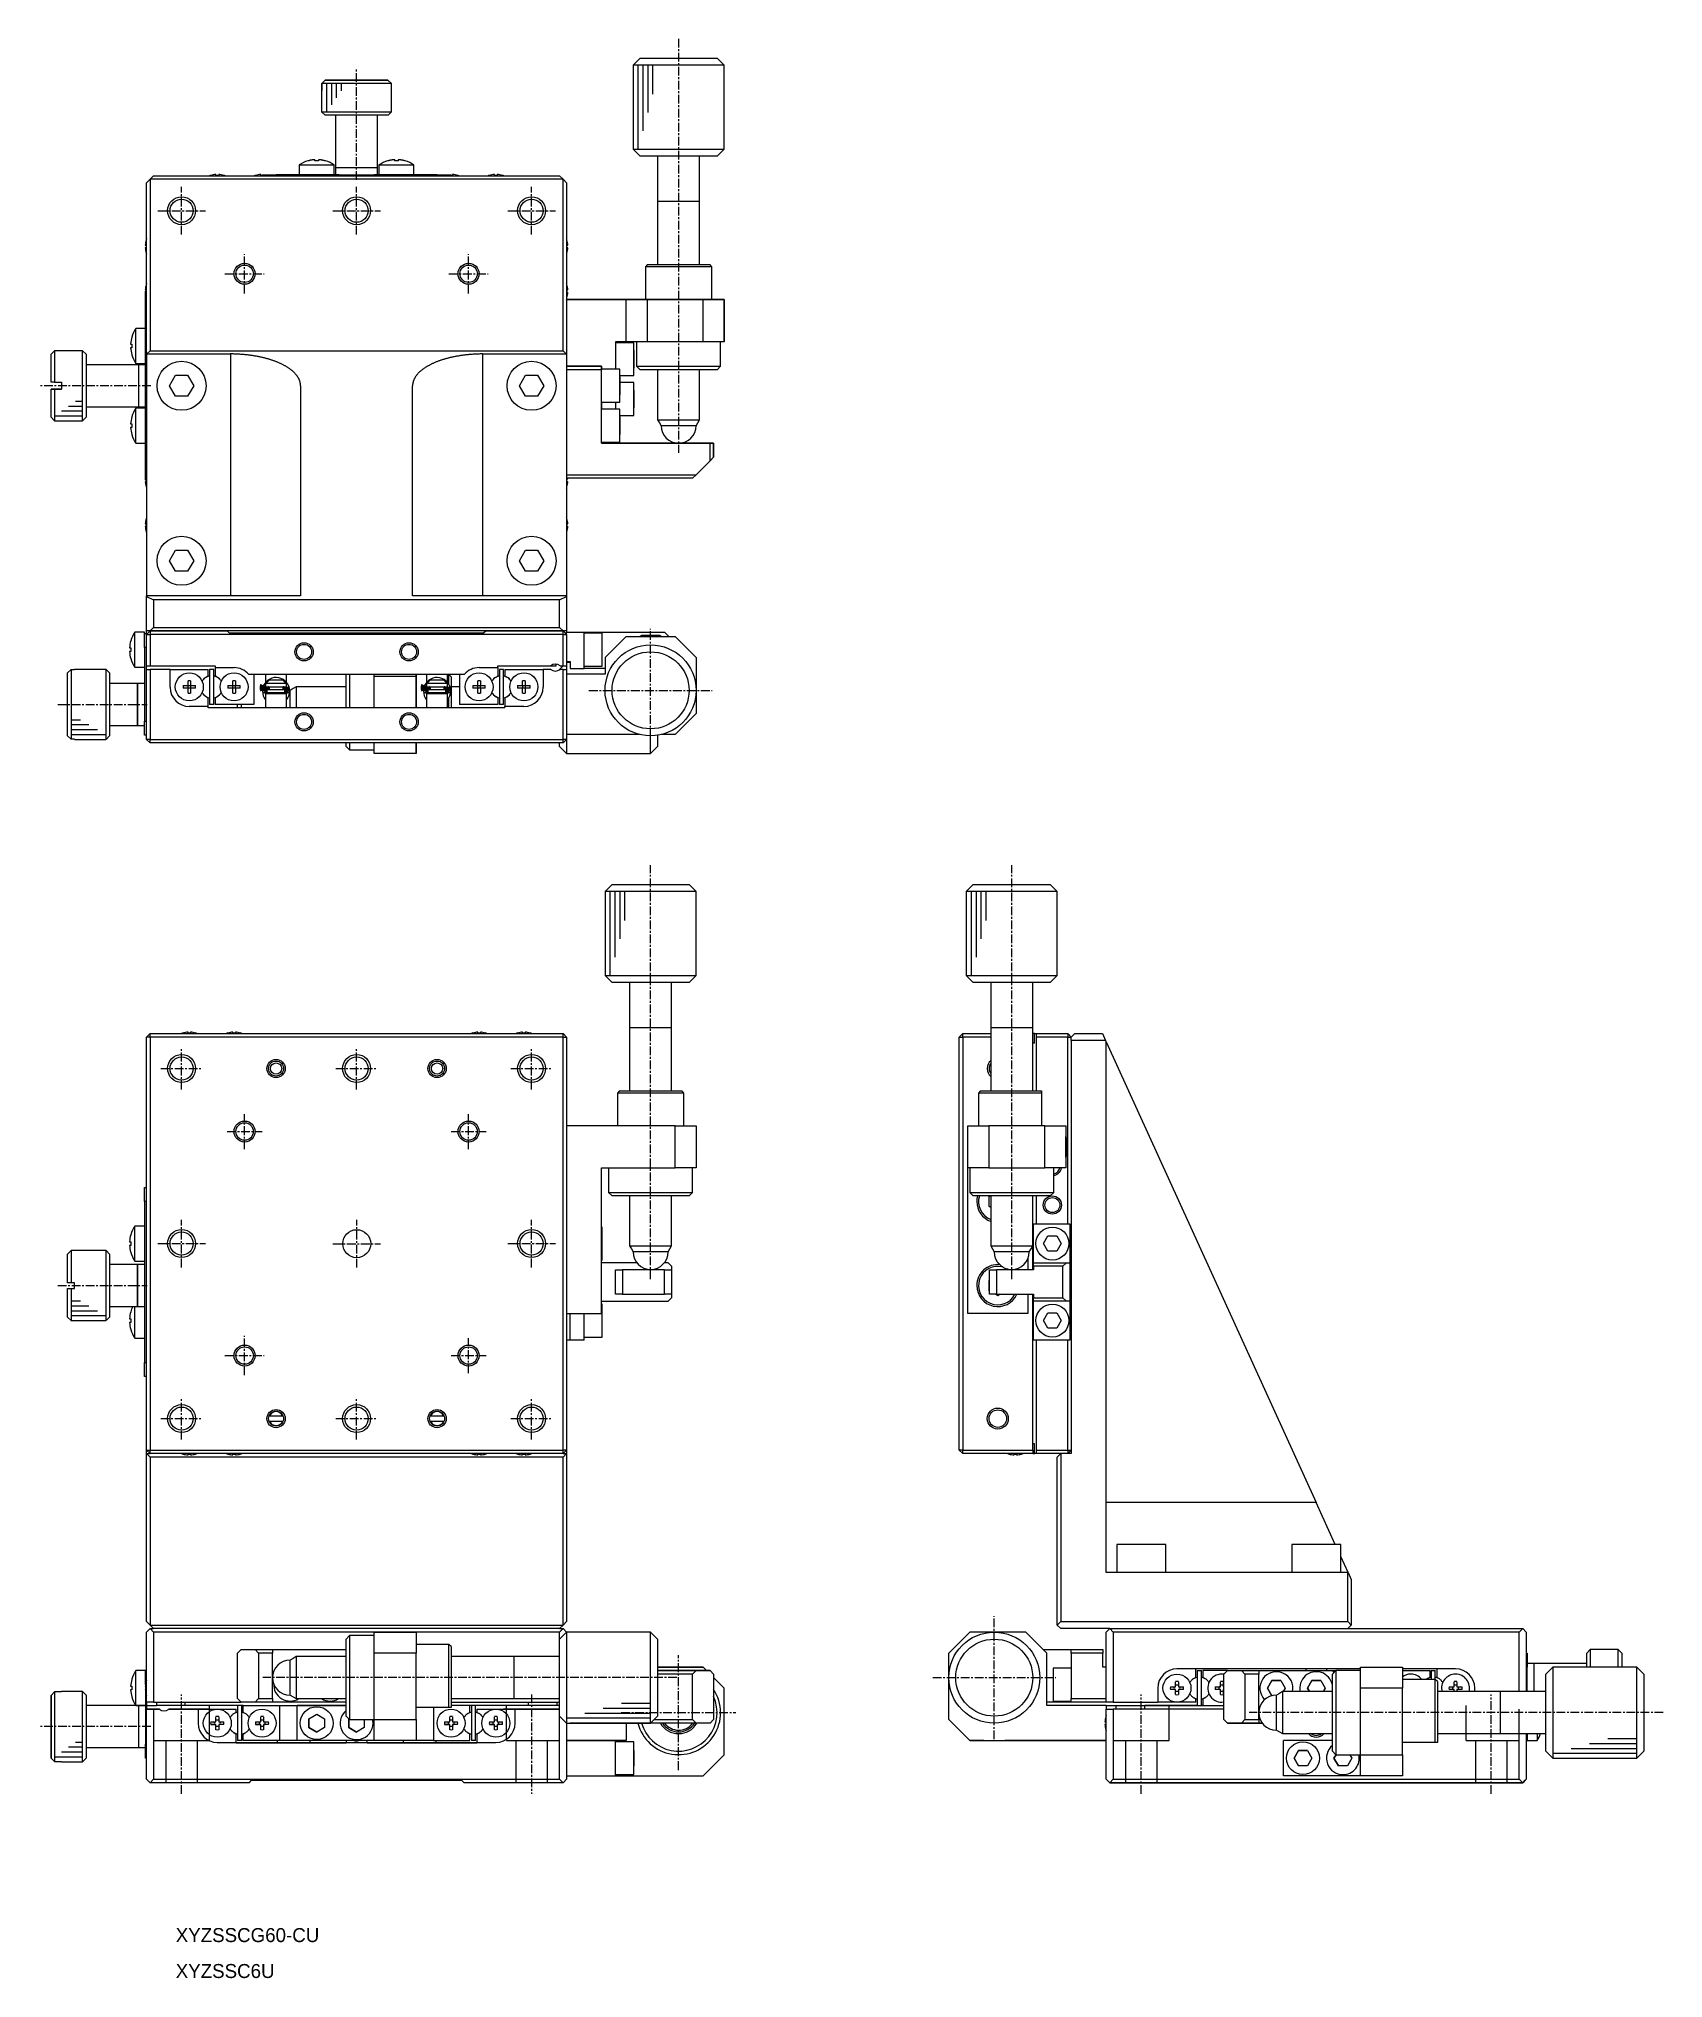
# Model space of a CAD drawing. Extents: x 90 to 322, y 48 to 325.
import ezdxf

# ---------------------------------------------------------------- set-up
doc = ezdxf.new("R2010")
doc.units = 0
doc.linetypes.add('CENTER', pattern=[2, 1.25, -0.25, 0.25, -0.25])
doc.layers.get('0').update_dxf_attribs({"linetype": 'CONTINUOUS'})
doc.layers.add('CENTER', color=1, linetype='CENTER')

msp = doc.modelspace()

# ---------------------------------------------------------------- texts
at = {"color": 7, "linetype": 'CONTINUOUS'}
for s, p in [('XYZSSCG60-CU', (109.78, 52.72)), ('XYZSSC6U', (109.78, 47.59))]:
    msp.add_text(s, height=2, dxfattribs=at).set_placement(p)

# ---------------------------------------------------------------- blocks, each defined once
blk = doc.blocks.new('AID2114')
at = {"color": 7, "linetype": 'CONTINUOUS'}
blk.add_line((200.985, 195.51), (200.985, 183.51), dxfattribs=at)
at = {"color": 3, "linetype": 'CONTINUOUS'}
for p, q in [((201.685, 195.51), (201.685, 183.51)), ((202.385, 195.51), (202.385, 186.122436)), ((203.085, 195.51), (203.085, 188.734871)), ((203.785, 195.51), (203.785, 191.347307))]:
    blk.add_line(p, q, dxfattribs=at)
blk = doc.blocks.new('AID4778')
at = {"color": 3, "linetype": 'CONTINUOUS'}
for p, q in [((123.335, 72.61), (126.335, 72.61)), ((124.334407, 73.31), (126.335, 73.31)), ((125.334111, 74.01), (126.335, 74.01)), ((122.335, 71.91), (126.335, 71.91))]:
    blk.add_line(p, q, dxfattribs=at)
at = {"color": 7, "linetype": 'CONTINUOUS'}
blk.add_line((123.335, 71.21), (126.335, 71.21), dxfattribs=at)
blk = doc.blocks.new('AID2090')
at = {"color": 3, "linetype": 'CONTINUOUS'}
for p, q in [((124.685, 137.01), (126.047693, 137.01)), ((124.685, 136.31), (127.260129, 136.31)), ((124.685, 135.61), (128.472564, 135.61)), ((124.685, 134.91), (129.685, 134.91))]:
    blk.add_line(p, q, dxfattribs=at)
at = {"color": 7, "linetype": 'CONTINUOUS'}
blk.add_line((124.685, 134.21), (129.685, 134.21), dxfattribs=at)
blk = doc.blocks.new('AID4790')
at = {"color": 3, "linetype": 'CONTINUOUS'}
for p, q in [((207.485, 78.11), (198.097436, 78.11)), ((207.485, 78.81), (200.709871, 78.81)), ((207.485, 79.51), (203.322307, 79.51)), ((207.485, 77.41), (195.485, 77.41))]:
    blk.add_line(p, q, dxfattribs=at)
at = {"color": 7, "linetype": 'CONTINUOUS'}
blk.add_line((207.485, 76.71), (195.985, 76.71), dxfattribs=at)
blk = doc.blocks.new('AID2102')
at = {"color": 3, "linetype": 'CONTINUOUS'}
for p, q in [((124.685, 220.02), (126.047693, 220.02)), ((124.685, 219.32), (127.260129, 219.32)), ((124.685, 218.62), (128.472564, 218.62)), ((124.685, 217.92), (129.685, 217.92))]:
    blk.add_line(p, q, dxfattribs=at)
at = {"color": 7, "linetype": 'CONTINUOUS'}
blk.add_line((125.185, 217.22), (129.685, 217.22), dxfattribs=at)
blk = doc.blocks.new('AID4814')
at = {"color": 3, "linetype": 'CONTINUOUS'}
for p, q in [((122.335, 263.42), (126.335, 263.42)), ((123.334704, 264.12), (126.335, 264.12)), ((124.334407, 264.82), (126.335, 264.82)), ((125.334111, 265.52), (126.335, 265.52))]:
    blk.add_line(p, q, dxfattribs=at)
at = {"color": 7, "linetype": 'CONTINUOUS'}
blk.add_line((122.335, 262.72), (126.335, 262.72), dxfattribs=at)
blk = doc.blocks.new('AID4754')
at = {"color": 3, "linetype": 'CONTINUOUS'}
for p, q in [((161.185, 310.87), (161.185, 306.87)), ((161.885, 310.87), (161.885, 307.869704)), ((162.585, 310.87), (162.585, 308.869408)), ((163.285, 310.87), (163.285, 309.869111))]:
    blk.add_line(p, q, dxfattribs=at)
at = {"color": 7, "linetype": 'CONTINUOUS'}
blk.add_line((160.485, 309.87), (160.485, 306.87), dxfattribs=at)
blk = doc.blocks.new('AID4766')
at = {"color": 7, "linetype": 'CONTINUOUS'}
blk.add_line((204.985, 313.52), (204.985, 301.52), dxfattribs=at)
at = {"color": 3, "linetype": 'CONTINUOUS'}
for p, q in [((205.685, 313.52), (205.685, 301.52)), ((206.385, 313.52), (206.385, 304.132436)), ((207.085, 313.52), (207.085, 306.744871)), ((207.785, 313.52), (207.785, 309.357307))]:
    blk.add_line(p, q, dxfattribs=at)
blk = doc.blocks.new('AID2126')
at = {"color": 7, "linetype": 'CONTINUOUS'}
blk.add_line((252.59, 195.51), (252.59, 183.51), dxfattribs=at)
at = {"color": 3, "linetype": 'CONTINUOUS'}
for p, q in [((253.29, 195.51), (253.29, 183.51)), ((253.99, 195.51), (253.99, 186.122436)), ((254.69, 195.51), (254.69, 188.734871)), ((255.39, 195.51), (255.39, 191.347307))]:
    blk.add_line(p, q, dxfattribs=at)
blk = doc.blocks.new('AID4802')
at = {"color": 3, "linetype": 'CONTINUOUS'}
for p, q in [((336.39, 72.41), (348.39, 72.41)), ((339.002436, 73.11), (348.39, 73.11)), ((341.614871, 73.81), (348.39, 73.81)), ((344.227307, 74.51), (348.39, 74.51))]:
    blk.add_line(p, q, dxfattribs=at)
at = {"color": 7, "linetype": 'CONTINUOUS'}
blk.add_line((336.39, 71.71), (348.39, 71.71), dxfattribs=at)

# ---------------------------------------------------------------- linework, layer by layer
at = {"color": 7, "linetype": 'CONTINUOUS'}
for p, q in [((176.12, 321.8), (175.12, 320.8)), ((176.12, 321.8), (187.12, 321.8)), ((176.12, 321.8), (187.12, 321.8)), ((188.12, 320.8), (187.12, 321.8)), ((131.14, 318.65), (130.64, 318.15)), ((130.64, 318.15), (131.15, 318.65)), ((131.14, 318.65), (131.15, 318.65)), ((140.09, 318.65), (131.15, 318.65)), ((131.15, 318.65), (140.09, 318.65)), ((140.09, 318.65), (140.59, 318.15)), ((188.12, 320.8), (175.12, 320.8)), ((175.12, 320.8), (175.12, 320.8)), ((188.12, 308.8), (188.12, 320.8)), ((130.64, 317.15), (130.62, 317.15)), ((130.64, 317.15), (130.62, 317.15)), ((140.59, 318.15), (130.64, 318.15)), ((130.64, 318.15), (130.64, 317.15)), ((130.64, 317.15), (130.64, 318.15)), ((130.64, 317.15), (130.64, 317.15)), ((140.59, 317.15), (140.59, 318.15)), ((140.62, 317.15), (140.59, 317.15)), ((140.62, 317.15), (140.59, 317.15)), ((140.62, 314.15), (140.62, 317.15)), ((130.62, 314.15), (140.62, 314.15)), ((130.62, 314.15), (131.12, 313.65)), ((140.12, 313.65), (131.12, 313.65)), ((132.62, 313.65), (132.62, 306.15)), ((138.62, 306.15), (138.62, 313.65)), ((140.12, 313.65), (140.62, 314.15)), ((175.12, 308.8), (176.12, 307.8)), ((175.12, 308.8), (188.12, 308.8)), ((187.12, 307.8), (176.12, 307.8)), ((178.62, 307.8), (178.62, 301.3)), ((184.62, 301.3), (184.62, 307.8)), ((187.12, 307.8), (188.12, 308.8)), ((106.62, 305), (106.12, 304.5)), ((106.62, 305), (128.62, 305)), ((114.79, 305.05), (114.77, 305.05)), ((114.79, 305.05), (114.77, 305.05)), ((115.52, 305.05), (115.52, 305.18)), ((115.92, 305.05), (115.52, 305.05)), ((115.92, 305.18), (115.92, 305.05)), ((116.67, 305.05), (116.65, 305.05)), ((116.67, 305.05), (116.65, 305.05)), ((121.19, 305.05), (121.17, 305.05)), ((121.19, 305.05), (121.17, 305.05)), ((121.92, 305.05), (121.92, 305.18)), ((122.12, 305.05), (121.92, 305.05)), ((122.12, 305.15), (124.12, 305.15)), ((122.12, 305), (122.12, 305.15)), ((122.12, 305.15), (122.32, 305.15)), ((122.64, 305.15), (124.12, 305.15)), ((124.12, 305.15), (147.12, 305.15)), ((127.42, 305.15), (124.12, 305.15)), ((126.77, 305.15), (125.12, 305.15)), ((126.77, 305.15), (125.12, 305.15)), ((126.77, 305.15), (132.62, 305.15)), ((133.11, 305.15), (126.77, 305.15)), ((127.42, 306.54), (132.42, 306.54)), ((127.42, 306.54), (127.42, 305.15)), ((128.62, 305), (131.22, 305)), ((129.66, 307.28), (129.66, 307.11)), ((129.66, 307.28), (129.66, 307.11)), ((130.18, 307.28), (130.18, 307.28)), ((131.22, 305), (164.62, 305)), ((132.42, 305.15), (132.42, 306.54)), ((132.62, 305.15), (132.42, 305.15)), ((138.62, 306.15), (132.62, 306.15)), ((138.62, 306.15), (132.62, 306.15)), ((132.62, 306.15), (132.62, 305.15)), ((144.47, 305.15), (138.12, 305.15)), ((138.62, 305.15), (138.62, 306.15)), ((138.62, 305.15), (144.47, 305.15)), ((138.82, 305.15), (138.62, 305.15)), ((138.82, 306.54), (143.82, 306.54)), ((138.82, 306.54), (138.82, 305.15)), ((141.06, 307.28), (141.06, 307.11)), ((141.06, 307.28), (141.06, 307.11)), ((141.58, 307.28), (141.58, 307.28)), ((143.82, 305.15), (143.82, 306.54)), ((147.12, 305.15), (143.82, 305.15)), ((146.12, 305.15), (144.47, 305.15)), ((146.12, 305.15), (144.47, 305.15)), ((147.12, 305.15), (148.59, 305.15)), ((147.12, 305.15), (149.12, 305.15)), ((148.92, 305.15), (149.12, 305.15)), ((149.32, 305.05), (148.92, 305.05)), ((149.12, 305.05), (149.12, 305.15)), ((149.12, 305.15), (149.12, 305)), ((149.32, 305.18), (149.32, 305.05)), ((150.07, 305.05), (150.05, 305.05)), ((150.07, 305.05), (150.05, 305.05)), ((154.59, 305.05), (154.57, 305.05)), ((154.59, 305.05), (154.57, 305.05)), ((155.32, 305.05), (155.32, 305.18)), ((155.72, 305.05), (155.32, 305.05)), ((155.72, 305.18), (155.72, 305.05)), ((156.47, 305.05), (156.45, 305.05)), ((156.47, 305.05), (156.45, 305.05)), ((165.12, 304.5), (164.62, 305)), ((106.12, 304.5), (105.62, 304)), ((105.62, 279.5), (105.62, 304)), ((165.12, 304.5), (106.12, 304.5)), ((106.12, 304.5), (106.12, 280)), ((165.12, 280), (165.12, 304.5)), ((165.62, 304), (165.12, 304.5)), ((165.62, 304), (165.62, 279.5)), ((178.62, 301.3), (178.62, 292.3)), ((184.62, 301.3), (178.62, 301.3)), ((178.62, 301.3), (178.62, 301.3)), ((178.62, 301.3), (178.62, 301.29)), ((184.62, 292.3), (184.62, 301.3)), ((184.62, 301.3), (184.62, 301.3)), ((184.62, 301.29), (184.62, 301.3)), ((105.43, 295.1), (105.56, 295.1)), ((105.56, 294.7), (105.43, 294.7)), ((105.56, 295.85), (105.56, 295.82)), ((105.56, 295.1), (105.56, 294.7)), ((105.56, 293.97), (105.56, 293.95)), ((165.67, 295.82), (165.67, 295.85)), ((165.67, 295.1), (165.8, 295.1)), ((165.67, 294.7), (165.67, 295.1)), ((165.8, 294.7), (165.67, 294.7)), ((165.67, 293.95), (165.67, 293.97)), ((177.17, 292.3), (176.87, 292)), ((186.37, 292), (176.87, 292)), ((176.87, 292), (176.87, 287.3)), ((177.17, 292.3), (186.07, 292.3)), ((177.17, 292.3), (178.62, 292.3)), ((184.62, 292.3), (186.07, 292.3)), ((186.37, 292), (186.07, 292.3)), ((186.37, 287.3), (186.37, 292)), ((105.43, 288.7), (105.56, 288.7)), ((105.47, 288.3), (105.43, 288.3)), ((105.47, 286.5), (105.47, 288.5)), ((105.56, 288.5), (105.47, 288.5)), ((105.47, 288.5), (105.56, 288.5)), ((105.56, 289.45), (105.56, 289.42)), ((105.56, 289.45), (105.56, 289.42)), ((105.56, 288.7), (105.56, 288.3)), ((165.67, 289.42), (165.67, 289.45)), ((165.67, 289.42), (165.67, 289.45)), ((165.67, 288.7), (165.8, 288.7)), ((165.67, 288.3), (165.67, 288.7)), ((165.8, 288.3), (165.67, 288.3)), ((105.47, 280.7), (105.47, 286.5)), ((174.12, 287.3), (165.62, 287.3)), ((165.62, 287.3), (174.12, 287.3)), ((165.67, 287.55), (165.67, 287.57)), ((165.67, 287.55), (165.67, 287.57)), ((174.12, 287.3), (177.12, 287.3)), ((176.87, 287.3), (174.12, 287.3)), ((174.12, 281.3), (174.12, 287.3)), ((186.37, 287.3), (176.87, 287.3)), ((177.12, 287.3), (185.12, 287.3)), ((177.12, 287.3), (177.12, 281.3)), ((185.12, 287.3), (188.12, 287.3)), ((185.12, 281.3), (185.12, 287.3)), ((188.12, 287.3), (186.37, 287.3)), ((188.12, 281.3), (188.12, 287.3)), ((188.12, 287.3), (188.12, 281.3)), ((104.08, 278.2), (104.08, 283.2)), ((105.47, 283.2), (104.08, 283.2)), ((92.47, 280), (91.97, 279.5)), ((92.47, 280), (92.47, 275.5)), ((96.47, 280), (92.47, 280)), ((96.47, 270), (96.47, 280)), ((96.97, 279.5), (96.47, 280)), ((103.33, 280.96), (103.5, 280.96)), ((103.5, 280.44), (103.33, 280.44)), ((103.5, 281.96), (103.5, 281.95)), ((105.47, 269.3), (105.47, 280.7)), ((106.12, 280), (105.66, 279.54)), ((106.12, 280), (165.12, 280)), ((165.57, 279.54), (165.12, 280)), ((172.62, 281.3), (172.62, 277.35)), ((174.12, 281.3), (172.62, 281.3)), ((172.62, 281.3), (172.62, 281.15)), ((175.22, 281.15), (172.62, 281.15)), ((177.12, 281.3), (174.12, 281.3)), ((175.22, 276.45), (175.22, 281.15)), ((175.22, 278.8), (175.22, 281.15)), ((175.22, 280.07), (175.22, 279.43)), ((175.22, 279.43), (175.22, 280.07)), ((175.62, 281.3), (175.62, 277.8)), ((185.12, 281.3), (177.12, 281.3)), ((188.12, 281.3), (185.12, 281.3)), ((187.62, 277.8), (187.62, 281.3)), ((91.97, 275.5), (91.97, 279.5)), ((96.97, 279.5), (96.97, 270.5)), ((96.97, 279.5), (96.97, 278)), ((96.97, 278), (96.97, 272)), ((96.97, 278), (96.97, 275)), ((104.47, 278), (96.97, 278)), ((103.5, 279.44), (103.5, 279.43)), ((103.5, 279.44), (103.5, 279.43)), ((104.08, 278.2), (105.47, 278.2)), ((104.47, 278), (104.47, 272)), ((104.47, 278), (104.47, 272)), ((105.47, 278), (104.47, 278)), ((105.66, 279.54), (105.62, 279.5)), ((105.62, 279.5), (105.62, 245)), ((105.66, 279.54), (117.62, 279.54)), ((153.62, 279.54), (165.57, 279.54)), ((165.62, 279.5), (165.57, 279.54)), ((165.62, 279.5), (165.62, 245)), ((166.12, 277.8), (165.62, 277.8)), ((165.62, 277.8), (170.62, 277.8)), ((170.62, 277.3), (165.62, 277.3)), ((170.62, 277.8), (166.12, 277.8)), ((170.62, 277.8), (170.62, 277.3)), ((170.62, 277.35), (170.62, 277.8)), ((173.22, 277.35), (170.62, 277.35)), ((170.62, 266.8), (170.62, 277.3)), ((173.22, 272.65), (173.22, 277.35)), ((173.22, 275), (173.22, 277.35)), ((175.22, 279.43), (175.22, 278.16)), ((175.22, 278.16), (175.22, 279.43)), ((175.22, 276.45), (175.22, 278.8)), ((175.22, 278.16), (175.22, 277.53)), ((175.22, 277.53), (175.22, 278.16)), ((175.62, 277.8), (176.12, 277.3)), ((175.62, 277.8), (187.62, 277.8)), ((187.12, 277.3), (176.12, 277.3)), ((178.62, 277.3), (178.62, 270.16)), ((184.62, 270.16), (184.62, 277.3)), ((187.12, 277.3), (187.62, 277.8)), ((92.47, 275.5), (91.97, 275.5)), ((91.97, 270.5), (91.97, 274.5)), ((92.47, 274.5), (91.97, 274.5)), ((91.97, 274.5), (92.47, 274.5)), ((92.47, 275.5), (93.47, 275.5)), ((92.47, 274.5), (92.47, 270)), ((93.47, 274.5), (92.47, 274.5)), ((92.47, 274.5), (93.47, 274.5)), ((93.47, 275.5), (93.47, 274.5)), ((96.97, 275), (96.97, 272)), ((108.88, 275), (109.75, 276.5)), ((109.75, 273.5), (108.88, 275)), ((109.75, 276.5), (111.48, 276.5)), ((111.48, 276.5), (112.35, 275)), ((112.35, 275), (111.48, 273.5)), ((127.62, 274.98), (127.62, 245)), ((143.62, 245), (143.62, 274.98)), ((158.88, 275), (159.75, 276.5)), ((159.75, 273.5), (158.88, 275)), ((159.75, 276.5), (161.48, 276.5)), ((161.48, 276.5), (162.35, 275)), ((162.35, 275), (161.48, 273.5)), ((173.22, 276.45), (175.22, 276.45)), ((173.22, 276.27), (173.22, 275.63)), ((173.22, 275.63), (173.22, 276.27)), ((173.22, 275.63), (173.22, 274.36)), ((173.22, 274.36), (173.22, 275.63)), ((175.22, 275.45), (173.22, 275.45)), ((173.22, 272.65), (173.22, 275)), ((173.22, 274.36), (173.22, 273.73)), ((173.22, 273.73), (173.22, 274.36)), ((175.22, 270.75), (175.22, 275.45)), ((175.22, 273.1), (175.22, 275.45)), ((175.22, 274.37), (175.22, 273.73)), ((175.22, 273.73), (175.22, 274.37)), ((96.97, 272), (104.47, 272)), ((96.97, 272), (96.97, 270.5)), ((104.08, 266.8), (104.08, 271.8)), ((105.47, 271.8), (104.08, 271.8)), ((104.47, 272), (105.47, 272)), ((111.48, 273.5), (109.75, 273.5)), ((161.48, 273.5), (159.75, 273.5)), ((170.62, 272.65), (173.22, 272.65)), ((170.62, 272.65), (170.62, 271.65)), ((173.22, 271.65), (170.62, 271.65)), ((172.62, 272.65), (172.62, 271.65)), ((173.22, 266.95), (173.22, 271.65)), ((173.22, 269.3), (173.22, 271.65)), ((175.22, 273.73), (175.22, 272.46)), ((175.22, 272.46), (175.22, 273.73)), ((175.22, 270.75), (175.22, 273.1)), ((175.22, 272.46), (175.22, 271.83)), ((175.22, 271.83), (175.22, 272.46)), ((91.97, 270.5), (92.47, 270)), ((96.47, 270), (96.97, 270.5)), ((103.33, 269.56), (103.5, 269.56)), ((103.5, 269.04), (103.33, 269.04)), ((103.5, 270.56), (103.5, 270.55)), ((105.47, 268.22), (105.47, 269.3)), ((173.22, 270.75), (175.22, 270.75)), ((173.22, 270.57), (173.22, 269.93)), ((173.22, 269.93), (173.22, 270.57)), ((173.22, 269.93), (173.22, 268.66)), ((173.22, 268.66), (173.22, 269.93)), ((173.22, 266.95), (173.22, 269.3)), ((178.62, 270.16), (184.62, 270.16)), ((178.62, 270.16), (178.87, 269.73)), ((178.87, 269.73), (179.12, 269.3)), ((184.12, 269.3), (179.12, 269.3)), ((184.12, 269.3), (184.37, 269.73)), ((184.37, 269.73), (184.62, 270.16)), ((103.5, 268.04), (103.5, 268.03)), ((103.5, 268.04), (103.5, 268.03)), ((104.08, 266.8), (105.47, 266.8)), ((105.47, 263.5), (105.47, 268.22)), ((170.62, 266.95), (173.22, 266.95)), ((170.62, 266.95), (170.62, 266.8)), ((170.62, 266.8), (181.62, 266.8)), ((186.12, 266.8), (170.62, 266.8)), ((173.22, 268.66), (173.22, 268.03)), ((173.22, 268.03), (173.22, 268.66)), ((181.62, 266.8), (186.12, 266.8)), ((186.12, 266.8), (186.62, 266.8)), ((186.62, 266.8), (186.12, 266.8)), ((186.12, 264.3), (186.12, 266.8)), ((186.62, 264.8), (186.62, 266.8)), ((186.62, 266.8), (186.62, 264.8)), ((105.47, 261.5), (105.47, 263.5)), ((184.12, 262.3), (186.12, 264.3)), ((186.62, 264.8), (186.12, 264.3)), ((105.43, 261.7), (105.47, 261.7)), ((105.56, 261.3), (105.43, 261.3)), ((105.56, 261.5), (105.47, 261.5)), ((105.56, 261.7), (105.56, 261.3)), ((105.56, 260.57), (105.56, 260.55)), ((105.56, 260.57), (105.56, 260.55)), ((165.62, 262.3), (184.12, 262.3)), ((183.62, 261.8), (165.62, 261.8)), ((165.67, 261.7), (165.8, 261.7)), ((165.67, 261.3), (165.67, 261.7)), ((165.8, 261.3), (165.67, 261.3)), ((165.67, 260.55), (165.67, 260.57)), ((165.67, 260.55), (165.67, 260.57)), ((184.12, 262.3), (183.62, 261.8)), ((105.43, 255.3), (105.56, 255.3)), ((105.56, 254.9), (105.43, 254.9)), ((105.56, 256.05), (105.56, 256.02)), ((105.56, 255.3), (105.56, 254.9)), ((165.67, 256.02), (165.67, 256.05)), ((165.67, 255.3), (165.8, 255.3)), ((165.67, 254.9), (165.67, 255.3)), ((165.8, 254.9), (165.67, 254.9)), ((105.56, 254.17), (105.56, 254.15)), ((165.67, 254.15), (165.67, 254.17)), ((108.88, 250), (109.75, 251.5)), ((109.75, 248.5), (108.88, 250)), ((109.75, 251.5), (111.48, 251.5)), ((111.48, 251.5), (112.35, 250)), ((112.35, 250), (111.48, 248.5)), ((158.88, 250), (159.75, 251.5)), ((159.75, 248.5), (158.88, 250)), ((159.75, 251.5), (161.48, 251.5)), ((161.48, 251.5), (162.35, 250)), ((162.35, 250), (161.48, 248.5)), ((111.48, 248.5), (109.75, 248.5)), ((161.48, 248.5), (159.75, 248.5)), ((108.62, 245), (105.62, 245)), ((105.62, 244.9), (105.62, 245)), ((105.62, 244.9), (106.62, 244.45)), ((105.62, 240), (105.62, 244.9)), ((164.62, 244.45), (106.62, 244.45)), ((106.62, 244.45), (106.62, 240.5)), ((108.97, 245), (108.62, 245)), ((112.27, 245), (108.97, 245)), ((112.62, 245), (112.27, 245)), ((127.62, 245), (112.62, 245)), ((158.62, 245), (143.62, 245)), ((162.62, 245), (158.62, 245)), ((165.62, 245), (162.62, 245)), ((164.62, 244.45), (165.62, 244.9)), ((164.62, 240.5), (164.62, 244.45)), ((165.62, 245), (165.62, 244.9)), ((165.62, 244.9), (165.62, 240)), ((103.35, 238.56), (103.35, 238.55)), ((103.93, 234.8), (103.93, 239.8)), ((105.32, 239.8), (103.93, 239.8)), ((105.32, 239.6), (105.32, 239.8)), ((105.32, 237.6), (105.32, 239.6)), ((105.32, 239.6), (105.62, 239.6)), ((105.62, 239.6), (105.62, 240)), ((106.12, 240), (105.62, 240)), ((106.12, 240), (105.62, 239.5)), ((105.62, 239.6), (105.62, 239.5)), ((105.62, 235), (105.62, 239.5)), ((105.62, 239.5), (106.12, 239.5)), ((106.12, 240), (106.62, 240.5)), ((117.12, 240), (106.12, 240)), ((106.12, 240), (117.12, 240)), ((106.12, 240), (106.12, 239.5)), ((165.12, 239.5), (106.12, 239.5)), ((106.12, 239.5), (106.12, 235)), ((106.62, 240.5), (164.62, 240.5)), ((154.12, 240), (117.12, 240)), ((117.47, 239.65), (117.12, 240)), ((153.77, 239.65), (117.47, 239.65)), ((154.12, 240), (153.77, 239.65)), ((165.12, 240), (154.12, 240)), ((154.12, 240), (165.12, 240)), ((164.62, 240.5), (165.12, 240)), ((165.62, 240), (165.12, 240)), ((165.62, 239.5), (165.12, 240)), ((165.12, 239.5), (165.12, 240)), ((165.12, 235), (165.12, 239.5)), ((165.12, 239.5), (165.62, 239.5)), ((165.62, 240), (165.62, 239.8)), ((165.62, 239.8), (168.12, 239.8)), ((165.62, 239.5), (165.62, 239.8)), ((165.62, 239.5), (165.62, 235)), ((168.12, 234.6), (168.12, 239.8)), ((168.12, 239.8), (179.62, 239.8)), ((170.72, 239.65), (168.12, 239.65)), ((170.72, 237.3), (170.72, 239.65)), ((174.12, 239.2), (171.12, 236.2)), ((174.12, 239.2), (181.12, 239.2)), ((176.37, 239.33), (176.12, 239.21)), ((179.12, 239.21), (176.12, 239.21)), ((176.12, 239.21), (176.12, 239.2)), ((178.87, 239.33), (176.37, 239.33)), ((179.12, 239.21), (178.87, 239.33)), ((179.12, 239.2), (179.12, 239.21)), ((180.12, 239.3), (179.62, 239.8)), ((180.12, 239.3), (180.22, 239.2)), ((180.12, 239.2), (180.12, 239.3)), ((184.12, 236.2), (181.12, 239.2)), ((103.18, 237.56), (103.35, 237.56)), ((103.35, 237.04), (103.18, 237.04)), ((103.35, 236.04), (103.35, 236.03)), ((105.32, 237.6), (105.32, 236.22)), ((105.32, 236.22), (105.32, 227.1)), ((165.62, 235.6), (166.12, 235.6)), ((166.12, 235.5), (165.62, 235.5)), ((166.12, 235.6), (166.12, 234.6)), ((170.72, 234.95), (170.72, 237.3)), ((171.12, 236.2), (171.12, 233.8)), ((184.12, 236.2), (184.12, 231.5)), ((94.32, 233.98), (94.82, 234.48)), ((94.32, 225.01), (94.32, 233.98)), ((94.82, 234.48), (94.82, 224.51)), ((94.82, 234.48), (95.32, 234.48)), ((99.82, 234.5), (95.32, 234.5)), ((95.32, 234.48), (95.32, 234.5)), ((99.82, 224.5), (99.82, 234.5)), ((100.32, 234), (99.82, 234.5)), ((100.32, 234), (100.32, 225)), ((103.93, 234.8), (105.32, 234.8)), ((105.62, 235), (106.12, 235)), ((105.62, 234.5), (105.62, 235)), ((105.62, 224.5), (105.62, 234.5)), ((105.62, 234.5), (106.12, 234.5)), ((106.12, 235), (115.42, 235)), ((108.97, 234.5), (106.12, 234.5)), ((106.12, 234.5), (106.12, 224.5)), ((108.97, 234.5), (114.42, 234.5)), ((108.97, 231.95), (108.97, 234.5)), ((111.54, 232.18), (111.54, 232.88)), ((111.9, 232.88), (111.9, 232.18)), ((114.42, 233.55), (114.16, 233.4)), ((114.42, 233.55), (114.42, 234.5)), ((114.62, 234.5), (114.62, 229.5)), ((115.22, 234.5), (114.62, 234.5)), ((115.22, 229.5), (115.22, 234.5)), ((115.42, 235), (115.42, 234.75)), ((115.42, 234.75), (118.12, 234.75)), ((115.42, 234.75), (115.42, 233.55)), ((115.68, 233.4), (115.42, 233.55)), ((117.94, 232.18), (117.94, 232.88)), ((118.3, 232.88), (118.3, 232.18)), ((120.2, 233.8), (123.04, 233.8)), ((120.92, 233.8), (120.92, 229.5)), ((122.62, 233.8), (122.62, 232.63)), ((122.67, 232.5), (123.2, 233)), ((123.04, 233.8), (125.19, 233.8)), ((123.2, 233), (125.03, 233)), ((125.03, 233), (125.56, 232.5)), ((125.19, 233.8), (146.04, 233.8)), ((125.62, 232.63), (125.62, 233.8)), ((134.12, 229), (134.12, 233.8)), ((134.62, 233.8), (134.62, 229)), ((138.12, 233.5), (138.12, 233.8)), ((144.12, 233.5), (138.12, 233.5)), ((138.12, 229), (138.12, 233.5)), ((144.12, 233.8), (144.12, 233.5)), ((144.12, 233.75), (144.12, 233.8)), ((144.12, 229), (144.12, 233.75)), ((145.62, 233.75), (144.12, 233.75)), ((144.12, 233.5), (144.12, 229)), ((145.62, 233.8), (145.62, 232.63)), ((145.67, 232.5), (146.2, 233)), ((146.04, 233.8), (148.19, 233.8)), ((146.2, 233), (148.03, 233)), ((148.03, 233), (148.56, 232.5)), ((148.19, 233.8), (151.04, 233.8)), ((148.62, 232.63), (148.62, 233.8)), ((148.82, 233.75), (148.62, 233.75)), ((149.12, 233.45), (148.82, 233.75)), ((148.82, 232.34), (148.82, 233.75)), ((149.12, 233.45), (149.12, 232)), ((149.12, 233.45), (149.12, 229)), ((150.32, 233.8), (150.32, 229.5)), ((152.94, 232.18), (152.94, 232.88)), ((153.12, 234.75), (155.82, 234.75)), ((153.3, 232.88), (153.3, 232.18)), ((155.56, 233.4), (155.82, 233.55)), ((155.82, 235), (163.36, 235)), ((155.82, 234.75), (155.82, 235)), ((155.82, 234.75), (155.82, 233.55)), ((156.02, 234.5), (156.02, 229.5)), ((156.62, 234.5), (156.02, 234.5)), ((156.62, 229.5), (156.62, 234.5)), ((156.82, 234.5), (162.27, 234.5)), ((156.82, 234.5), (156.82, 233.55)), ((156.82, 233.55), (157.08, 233.4)), ((159.34, 232.18), (159.34, 232.88)), ((159.7, 232.88), (159.7, 232.18)), ((162.27, 234.5), (162.27, 231.95)), ((163.36, 234.5), (162.27, 234.5)), ((163.34, 235), (164.12, 235)), ((163.36, 235), (164.12, 235)), ((164.12, 235), (164.12, 235.24)), ((165.12, 235), (164.62, 234.5)), ((164.68, 235), (165.12, 235)), ((165.12, 234.5), (164.68, 234.5)), ((165.12, 235), (165.62, 235)), ((165.12, 224.5), (165.12, 234.5)), ((165.12, 234.5), (165.62, 234.5)), ((165.62, 235), (165.62, 234.5)), ((165.62, 234.5), (165.62, 224.5)), ((171.12, 233.8), (165.62, 233.8)), ((166.12, 234.6), (168.12, 234.6)), ((168.12, 234.95), (170.72, 234.95)), ((171.12, 234.6), (168.12, 234.6)), ((104.32, 232.5), (100.32, 232.5)), ((104.32, 232.5), (104.32, 226.5)), ((104.32, 226.5), (104.32, 232.5)), ((105.32, 232.5), (104.32, 232.5)), ((110.83, 232.18), (111.54, 232.18)), ((111.54, 231.82), (110.83, 231.82)), ((111.55, 232.17), (111.54, 232.18)), ((111.55, 231.83), (111.54, 231.82)), ((111.54, 231.11), (111.54, 231.82)), ((111.55, 232.17), (111.89, 232.17)), ((111.55, 231.83), (111.55, 232.17)), ((111.89, 231.83), (111.55, 231.83)), ((111.89, 232.17), (111.9, 232.18)), ((111.89, 232.17), (111.89, 231.83)), ((111.89, 231.83), (111.9, 231.82)), ((111.9, 232.18), (112.6, 232.18)), ((112.6, 231.82), (111.9, 231.82)), ((111.9, 231.82), (111.9, 231.11)), ((114.16, 230.59), (114.42, 230.44)), ((114.42, 229.2), (114.42, 230.44)), ((115.42, 230.44), (115.68, 230.59)), ((115.42, 230.44), (115.42, 229.5)), ((117.23, 232.18), (117.94, 232.18)), ((117.94, 231.82), (117.23, 231.82)), ((117.95, 232.17), (117.94, 232.18)), ((117.95, 231.83), (117.94, 231.82)), ((117.94, 231.11), (117.94, 231.82)), ((117.95, 232.17), (118.29, 232.17)), ((117.95, 231.83), (117.95, 232.17)), ((118.29, 231.83), (117.95, 231.83)), ((118.29, 232.17), (118.3, 232.18)), ((118.29, 232.17), (118.29, 231.83)), ((118.29, 231.83), (118.3, 231.82)), ((118.3, 232.18), (119, 232.18)), ((119, 231.82), (118.3, 231.82)), ((118.3, 231.82), (118.3, 231.11)), ((122.31, 232.11), (122.17, 231.42)), ((122.34, 232.19), (122.33, 232.16)), ((122.33, 232.17), (122.55, 232.1)), ((125.87, 231.59), (122.37, 231.59)), ((122.37, 231.2), (125.87, 231.2)), ((122.55, 232.1), (122.62, 232.07)), ((122.61, 231), (122.57, 231.2)), ((122.62, 230.98), (122.61, 231)), ((122.62, 232.5), (122.62, 232)), ((122.67, 232.5), (122.62, 232.5)), ((122.62, 232), (125.62, 232)), ((125.62, 231), (122.62, 231)), ((122.62, 231), (122.62, 229)), ((125.56, 232.5), (122.67, 232.5)), ((122.68, 231.8), (123.12, 231.8)), ((122.68, 231.8), (123.12, 231.8)), ((123.12, 232), (123.12, 231.59)), ((123.12, 231.2), (123.12, 231)), ((125.12, 231.59), (125.12, 232)), ((125.12, 231.8), (125.55, 231.8)), ((125.12, 231.8), (125.55, 231.8)), ((125.12, 231), (125.12, 231.2)), ((125.55, 232), (125.66, 231.59)), ((125.62, 232.5), (125.56, 232.5)), ((125.62, 232), (125.62, 232.5)), ((125.66, 231.2), (125.62, 231)), ((125.62, 231), (125.62, 230.98)), ((125.62, 229), (125.62, 231)), ((125.9, 232.16), (125.9, 232.18)), ((125.9, 232.17), (125.9, 232.17)), ((125.93, 232.1), (125.91, 232.16)), ((126.55, 231.75), (126.12, 231.5)), ((126.12, 229), (126.12, 231.5)), ((126.98, 232), (126.55, 231.75)), ((134.12, 232), (126.98, 232)), ((126.98, 232), (126.98, 229)), ((145.31, 232.11), (145.17, 231.42)), ((145.34, 232.19), (145.33, 232.16)), ((145.33, 232.17), (145.55, 232.1)), ((148.87, 231.59), (145.37, 231.59)), ((145.37, 231.2), (148.87, 231.2)), ((145.55, 232.1), (145.62, 232.07)), ((145.61, 231), (145.57, 231.2)), ((145.62, 230.98), (145.61, 231)), ((145.62, 232.5), (145.62, 232)), ((145.67, 232.5), (145.62, 232.5)), ((145.62, 232), (148.62, 232)), ((148.62, 231), (145.62, 231)), ((145.62, 231), (145.62, 229)), ((148.56, 232.5), (145.67, 232.5)), ((145.68, 231.8), (146.12, 231.8)), ((145.68, 231.8), (146.12, 231.8)), ((146.12, 232), (146.12, 231.59)), ((146.12, 231.2), (146.12, 231)), ((148.12, 231.59), (148.12, 232)), ((148.12, 231.8), (148.55, 231.8)), ((148.12, 231.8), (148.55, 231.8)), ((148.12, 231), (148.12, 231.2)), ((148.55, 232), (148.66, 231.59)), ((148.62, 232.5), (148.56, 232.5)), ((148.62, 232), (148.62, 232.5)), ((148.66, 231.2), (148.62, 231)), ((148.62, 231), (148.62, 230.98)), ((148.62, 229), (148.62, 231)), ((148.82, 229), (148.82, 230.45)), ((148.9, 232.16), (148.9, 232.18)), ((148.9, 232.17), (148.9, 232.17)), ((148.93, 232.1), (148.91, 232.16)), ((150.32, 232), (149.12, 232)), ((152.23, 232.18), (152.94, 232.18)), ((152.94, 231.82), (152.23, 231.82)), ((152.95, 232.17), (152.94, 232.18)), ((152.95, 231.83), (152.94, 231.82)), ((152.94, 231.11), (152.94, 231.82)), ((152.95, 231.83), (152.95, 232.17)), ((152.95, 232.17), (153.29, 232.17)), ((153.29, 231.83), (152.95, 231.83)), ((153.29, 232.17), (153.3, 232.18)), ((153.29, 232.17), (153.29, 231.83)), ((153.29, 231.83), (153.3, 231.82)), ((153.3, 232.18), (154, 232.18)), ((154, 231.82), (153.3, 231.82)), ((153.3, 231.82), (153.3, 231.11)), ((155.82, 230.44), (155.56, 230.59)), ((155.82, 230.44), (155.82, 229.5)), ((157.08, 230.59), (156.82, 230.44)), ((156.82, 230.44), (156.82, 229.2)), ((158.63, 232.18), (159.34, 232.18)), ((159.34, 231.82), (158.63, 231.82)), ((159.35, 232.17), (159.34, 232.18)), ((159.35, 231.83), (159.34, 231.82)), ((159.34, 231.11), (159.34, 231.82)), ((159.35, 231.83), (159.35, 232.17)), ((159.35, 232.17), (159.69, 232.17)), ((159.69, 231.83), (159.35, 231.83)), ((159.69, 232.17), (159.7, 232.18)), ((159.69, 232.17), (159.69, 231.83)), ((159.69, 231.83), (159.7, 231.82)), ((159.7, 232.18), (160.4, 232.18)), ((160.4, 231.82), (159.7, 231.82)), ((159.7, 231.82), (159.7, 231.11)), ((184.12, 231.5), (184.12, 228.2)), ((114.42, 229.2), (111.72, 229.2)), ((114.42, 229), (114.42, 229.2)), ((156.82, 229), (114.42, 229)), ((115.22, 229.5), (114.62, 229.5)), ((120.92, 229.5), (115.42, 229.5)), ((118.62, 229), (118.62, 229.5)), ((119.12, 229.5), (119.12, 229)), ((155.82, 229.5), (150.32, 229.5)), ((156.62, 229.5), (156.02, 229.5)), ((159.52, 229.2), (156.82, 229.2)), ((156.82, 229), (156.82, 229.2)), ((181.12, 225.2), (184.12, 228.2)), ((94.82, 224.51), (94.32, 225.01)), ((95.32, 224.51), (94.82, 224.51)), ((95.32, 224.5), (95.32, 224.51)), ((99.82, 224.5), (100.32, 225)), ((100.32, 226.5), (104.32, 226.5)), ((104.32, 226.5), (105.32, 226.5)), ((105.32, 225.1), (105.32, 227.1)), ((105.62, 225.1), (105.32, 225.1)), ((106.12, 224.5), (105.62, 224.5)), ((106.12, 224), (105.62, 224.5)), ((106.12, 224.5), (165.12, 224.5)), ((106.12, 224), (106.12, 224.5)), ((165.12, 224), (165.62, 224.5)), ((165.62, 224.5), (165.12, 224.5)), ((165.12, 224), (165.12, 224.5)), ((176.02, 225.2), (165.62, 225.2)), ((165.62, 224.5), (165.62, 222.5)), ((177.62, 222.5), (177.62, 225)), ((178.62, 225.07), (178.62, 223.5)), ((178.62, 225.07), (178.62, 223.5)), ((181.12, 225.2), (179.22, 225.2)), ((165.12, 224), (106.12, 224)), ((134.12, 223.5), (134.12, 224)), ((134.12, 223.5), (134.62, 223)), ((134.62, 224), (134.62, 223)), ((134.62, 223), (138.12, 223)), ((138.12, 222.5), (138.12, 224)), ((144.12, 222.5), (138.12, 222.5)), ((144.12, 224), (144.12, 222.5)), ((144.12, 222.5), (144.12, 224)), ((164.62, 223.5), (164.62, 224)), ((164.62, 223.5), (165.62, 222.5)), ((165.62, 222.5), (177.62, 222.5)), ((177.62, 222.5), (178.62, 223.5)), ((172.12, 203.79), (171.12, 202.79)), ((184.12, 202.79), (171.12, 202.79)), ((172.12, 203.79), (183.12, 203.79)), ((184.12, 202.79), (183.12, 203.79)), ((184.12, 190.79), (184.12, 202.79)), ((223.72, 203.79), (222.72, 202.79)), ((235.72, 202.79), (222.72, 202.79)), ((223.72, 203.79), (234.72, 203.79)), ((235.72, 202.79), (234.72, 203.79)), ((235.72, 190.79), (235.72, 202.79)), ((171.12, 190.79), (184.12, 190.79)), ((171.12, 190.79), (172.12, 189.79)), ((183.12, 189.79), (172.12, 189.79)), ((174.62, 189.79), (174.62, 183.28)), ((180.62, 183.29), (180.62, 189.79)), ((183.12, 189.79), (184.12, 190.79)), ((222.72, 190.79), (229.22, 190.79)), ((222.72, 190.79), (223.72, 189.79)), ((229.22, 189.79), (223.72, 189.79)), ((226.22, 189.79), (226.22, 183.29)), ((229.22, 190.79), (235.72, 190.79)), ((234.72, 189.79), (229.22, 189.79)), ((232.22, 183.29), (232.22, 189.79)), ((234.72, 189.79), (235.72, 190.79)), ((180.62, 183.29), (174.62, 183.29)), ((174.62, 183.29), (174.62, 174.29)), ((180.62, 174.29), (180.62, 183.29)), ((180.62, 183.28), (180.62, 183.29)), ((180.62, 183.29), (180.62, 183.29)), ((226.22, 183.29), (226.22, 174.29)), ((229.12, 183.29), (226.22, 183.29)), ((226.22, 183.29), (226.22, 183.28)), ((226.22, 183.29), (226.22, 183.29)), ((229.22, 183.29), (229.12, 183.29)), ((229.32, 183.29), (229.22, 183.29)), ((232.22, 183.29), (229.32, 183.29)), ((232.22, 174.29), (232.22, 183.29)), ((232.22, 183.28), (232.22, 183.29)), ((232.22, 183.29), (232.22, 183.29)), ((106.12, 182.49), (105.62, 181.99)), ((105.62, 122.99), (105.62, 181.99)), ((106.12, 181.99), (105.62, 181.99)), ((106.12, 182.49), (165.12, 182.49)), ((106.12, 181.99), (106.12, 182.49)), ((165.12, 181.99), (106.12, 181.99)), ((106.12, 181.99), (106.12, 122.99)), ((110.83, 182.56), (110.83, 182.56)), ((111.54, 182.56), (111.54, 182.68)), ((111.9, 182.68), (111.9, 182.56)), ((112.61, 182.56), (112.6, 182.56)), ((117.23, 182.56), (117.23, 182.56)), ((117.94, 182.56), (117.94, 182.68)), ((118.3, 182.68), (118.3, 182.56)), ((119.01, 182.56), (119, 182.56)), ((152.23, 182.56), (152.23, 182.56)), ((152.94, 182.56), (152.94, 182.68)), ((153.3, 182.68), (153.3, 182.56)), ((154.01, 182.56), (154, 182.56)), ((158.63, 182.56), (158.63, 182.56)), ((159.34, 182.56), (159.34, 182.68)), ((159.7, 182.68), (159.7, 182.56)), ((160.41, 182.56), (160.4, 182.56)), ((165.62, 181.99), (165.12, 182.49)), ((165.12, 181.99), (165.12, 182.49)), ((165.12, 122.99), (165.12, 181.99)), ((165.12, 181.99), (165.62, 181.99)), ((165.62, 181.99), (165.62, 122.99)), ((221.72, 181.99), (222.22, 182.49)), ((221.72, 122.99), (221.72, 181.99)), ((221.72, 181.99), (222.22, 181.99)), ((222.22, 182.49), (226.22, 182.49)), ((222.22, 181.99), (222.22, 182.49)), ((222.22, 181.99), (222.22, 122.99)), ((226.22, 181.99), (222.22, 181.99)), ((232.47, 182.49), (232.22, 182.49)), ((232.47, 181.09), (232.22, 181.09)), ((232.47, 182.49), (232.72, 182.49)), ((232.47, 181.09), (232.47, 182.49)), ((232.72, 182.49), (237.22, 182.49)), ((232.72, 182.49), (232.72, 181.99)), ((237.22, 181.99), (232.72, 181.99)), ((232.72, 181.99), (232.72, 174.29)), ((237.22, 182.49), (237.72, 181.99)), ((237.22, 182.49), (237.22, 181.99)), ((237.22, 155.29), (237.22, 181.99)), ((237.22, 181.99), (237.72, 181.99)), ((238.22, 182.49), (237.72, 181.99)), ((237.72, 181.49), (237.72, 181.99)), ((237.72, 181.49), (237.72, 122.49)), ((242.63, 181.49), (237.72, 181.49)), ((238.22, 182.49), (242.18, 182.49)), ((242.18, 182.49), (242.63, 181.49)), ((242.72, 181.29), (242.63, 181.49)), ((242.72, 181.29), (272.71, 115.49)), ((242.72, 179.49), (242.72, 181.29)), ((226.18, 178.17), (226.22, 177.91)), ((242.72, 179.14), (242.72, 179.49)), ((242.72, 175.84), (242.72, 179.14)), ((226.22, 177.06), (226.18, 176.8)), ((242.72, 175.49), (242.72, 175.84)), ((242.72, 129.49), (242.72, 175.49)), ((173.17, 174.29), (172.87, 173.99)), ((182.37, 173.99), (172.87, 173.99)), ((172.87, 173.99), (172.87, 169.29)), ((173.17, 174.29), (182.07, 174.29)), ((182.37, 173.99), (182.07, 174.29)), ((182.37, 169.29), (182.37, 173.99)), ((224.77, 174.29), (224.47, 173.99)), ((233.45, 173.99), (224.47, 173.99)), ((224.47, 173.99), (224.47, 169.29)), ((224.77, 174.29), (233.46, 174.29)), ((233.46, 174.29), (233.45, 173.99)), ((233.45, 173.99), (233.45, 169.29)), ((233.48, 174.29), (233.46, 174.29)), ((233.49, 173.99), (233.48, 174.29)), ((233.49, 169.29), (233.49, 173.99)), ((181.12, 169.29), (165.62, 169.29)), ((181.12, 163.29), (181.12, 169.29)), ((181.12, 169.29), (184.12, 169.29)), ((184.12, 169.29), (184.12, 163.29)), ((222.92, 169.29), (225.92, 169.29)), ((222.92, 163.29), (222.92, 169.29)), ((233.92, 169.29), (225.92, 169.29)), ((225.92, 169.29), (225.92, 163.29)), ((233.92, 169.29), (236.92, 169.29)), ((233.92, 163.29), (233.92, 169.29)), ((236.92, 169.29), (236.92, 163.29)), ((236.93, 167.79), (236.92, 167.79)), ((236.93, 164.79), (236.93, 167.79)), ((237.06, 167.54), (236.93, 167.79)), ((237.06, 165.04), (237.06, 167.54)), ((236.92, 164.79), (236.93, 164.79)), ((236.93, 164.79), (237.06, 165.04)), ((170.62, 142.49), (170.62, 163.29)), ((170.62, 163.29), (181.12, 163.29)), ((171.62, 163.29), (171.62, 159.79)), ((184.12, 163.29), (181.12, 163.29)), ((183.62, 159.79), (183.62, 163.29)), ((222.92, 142.49), (222.92, 163.29)), ((225.92, 163.29), (222.92, 163.29)), ((223.22, 163.29), (223.22, 159.79)), ((225.92, 163.29), (233.92, 163.29)), ((236.92, 163.29), (233.92, 163.29)), ((235.22, 159.79), (235.22, 163.29)), ((105.32, 158.49), (105.32, 160.49)), ((105.32, 160.49), (105.62, 160.49)), ((105.32, 158.49), (105.32, 153.56)), ((171.62, 159.79), (183.62, 159.79)), ((171.62, 159.79), (172.12, 159.29)), ((183.12, 159.29), (172.12, 159.29)), ((174.62, 159.29), (172.12, 159.29)), ((174.62, 159.29), (174.62, 152.15)), ((180.62, 152.15), (180.62, 159.29)), ((183.12, 159.29), (180.62, 159.29)), ((183.12, 159.29), (183.62, 159.79)), ((223.22, 159.79), (235.22, 159.79)), ((223.22, 159.79), (223.72, 159.29)), ((234.72, 159.29), (223.72, 159.29)), ((225.97, 159.21), (226.11, 159.29)), ((225.97, 157.76), (225.97, 159.21)), ((226.22, 159.29), (226.22, 152.15)), ((232.22, 152.15), (232.22, 159.29)), ((232.72, 159.29), (232.72, 155.29)), ((234.72, 159.29), (235.22, 159.79)), ((226.22, 157.62), (225.97, 157.76)), ((232.32, 155.29), (237.52, 155.29)), ((232.32, 149.74), (232.32, 155.29)), ((237.52, 155.29), (237.52, 149.74)), ((103.18, 152.75), (103.35, 152.75)), ((103.35, 153.75), (103.35, 153.74)), ((103.35, 153.75), (103.35, 153.74)), ((105.32, 154.99), (103.93, 154.99)), ((103.93, 152.49), (103.93, 154.99)), ((103.93, 149.99), (103.93, 152.49)), ((105.32, 153.56), (105.32, 151.41)), ((170.72, 154.84), (170.62, 154.84)), ((170.72, 150.14), (170.72, 154.84)), ((233.75, 152.49), (234.39, 153.59)), ((234.39, 151.39), (233.75, 152.49)), ((234.39, 153.59), (235.66, 153.59)), ((235.66, 153.59), (236.29, 152.49)), ((236.29, 152.49), (235.66, 151.39)), ((94.82, 151.49), (94.32, 150.99)), ((94.32, 146.89), (94.32, 150.99)), ((94.32, 146.89), (94.32, 150.99)), ((99.82, 151.49), (94.82, 151.49)), ((94.82, 151.49), (94.82, 146.89)), ((99.82, 146.49), (99.82, 151.49)), ((100.32, 150.99), (99.82, 151.49)), ((100.32, 150.99), (100.32, 146.49)), ((103.35, 152.23), (103.18, 152.23)), ((103.35, 151.23), (103.35, 151.22)), ((103.35, 151.23), (103.35, 151.22)), ((103.93, 149.99), (105.32, 149.99)), ((105.32, 151.41), (105.32, 148.06)), ((170.62, 150.14), (170.72, 150.14)), ((175.66, 149.74), (170.62, 149.74)), ((174.62, 152.15), (180.62, 152.15)), ((174.62, 152.15), (174.87, 151.72)), ((174.87, 151.72), (175.12, 151.29)), ((180.12, 151.29), (175.12, 151.29)), ((180.12, 149.74), (179.58, 149.74)), ((180.12, 151.29), (180.37, 151.72)), ((180.62, 149.24), (180.12, 149.74)), ((180.37, 151.72), (180.62, 152.15)), ((226.22, 152.15), (229.22, 152.15)), ((226.22, 152.15), (226.47, 151.72)), ((226.47, 151.72), (226.72, 151.29)), ((229.22, 151.29), (226.72, 151.29)), ((229.22, 152.15), (232.22, 152.15)), ((231.72, 151.29), (229.22, 151.29)), ((231.52, 150.31), (231.52, 148.74)), ((231.72, 151.29), (231.97, 151.72)), ((231.97, 151.72), (232.22, 152.15)), ((232.22, 148.74), (232.22, 152.15)), ((232.32, 149.74), (237.02, 149.74)), ((232.32, 149.24), (232.32, 149.74)), ((235.66, 151.39), (234.39, 151.39)), ((237.02, 149.74), (236.52, 149.24)), ((237.02, 149.74), (237.52, 149.74)), ((237.52, 149.74), (237.52, 144.24)), ((94.82, 146.89), (94.32, 146.89)), ((95.32, 146.89), (94.82, 146.89)), ((95.32, 146.09), (95.32, 146.89)), ((95.32, 146.09), (95.32, 146.89)), ((104.32, 149.49), (100.32, 149.49)), ((105.32, 149.49), (104.32, 149.49)), ((104.32, 149.49), (104.32, 146.49)), ((104.32, 146.49), (104.32, 149.49)), ((105.32, 148.06), (105.32, 142.56)), ((172.62, 145.24), (172.62, 148.74)), ((172.62, 148.74), (173.62, 148.74)), ((179.62, 148.74), (173.62, 148.74)), ((173.62, 148.74), (173.62, 145.24)), ((179.62, 148.74), (180.62, 148.74)), ((179.62, 145.24), (179.62, 148.74)), ((180.62, 149.24), (180.62, 148.74)), ((180.62, 148.74), (180.62, 145.24)), ((225.97, 147.21), (226.02, 147.24)), ((225.97, 145.76), (225.97, 147.21)), ((226.02, 145.24), (226.02, 148.74)), ((226.02, 148.74), (227.02, 148.74)), ((232.32, 148.74), (227.02, 148.74)), ((227.02, 148.74), (227.02, 145.24)), ((236.52, 149.24), (232.32, 149.24)), ((232.32, 149.24), (232.32, 148.74)), ((236.52, 144.74), (236.52, 149.24)), ((94.32, 141.99), (94.32, 146.09)), ((94.32, 141.99), (94.32, 146.09)), ((94.32, 146.09), (94.82, 146.09)), ((94.82, 146.09), (94.82, 141.49)), ((94.82, 146.09), (95.32, 146.09)), ((99.82, 141.49), (99.82, 146.49)), ((100.32, 146.49), (100.32, 141.99)), ((104.32, 146.49), (104.32, 143.49)), ((104.32, 143.49), (104.32, 146.49)), ((170.62, 144.24), (180.12, 144.24)), ((173.62, 145.24), (172.62, 145.24)), ((173.62, 145.24), (179.62, 145.24)), ((180.62, 145.24), (179.62, 145.24)), ((180.12, 144.24), (180.62, 144.74)), ((180.62, 145.24), (180.62, 144.74)), ((226.02, 145.73), (225.97, 145.76)), ((227.02, 145.24), (226.02, 145.24)), ((227.22, 145.04), (226.89, 145.24)), ((227.02, 145.24), (232.32, 145.24)), ((227.56, 145.24), (227.22, 145.04)), ((231.52, 145.24), (231.52, 142.49)), ((232.22, 122.99), (232.22, 145.24)), ((232.32, 145.24), (232.32, 144.74)), ((232.32, 144.74), (236.52, 144.74)), ((232.32, 144.24), (232.32, 144.74)), ((237.02, 144.24), (232.32, 144.24)), ((232.32, 138.69), (232.32, 144.24)), ((236.52, 144.74), (237.02, 144.24)), ((237.52, 144.24), (237.02, 144.24)), ((237.52, 144.24), (237.52, 138.69)), ((94.32, 141.99), (94.82, 141.49)), ((99.82, 141.49), (100.32, 141.99)), ((100.32, 143.49), (104.32, 143.49)), ((103.18, 141.75), (103.35, 141.75)), ((103.35, 142.75), (103.35, 142.74)), ((103.35, 142.75), (103.35, 142.74)), ((103.93, 141.49), (103.93, 143.49)), ((103.93, 138.99), (103.93, 141.49)), ((104.32, 143.49), (105.32, 143.49)), ((105.32, 142.56), (105.32, 140.41)), ((165.62, 142.49), (170.62, 142.49)), ((166.12, 138.69), (166.12, 142.49)), ((168.12, 138.69), (168.12, 142.49)), ((170.72, 143.84), (170.62, 143.84)), ((170.72, 139.14), (170.72, 143.84)), ((231.52, 142.49), (222.92, 142.49)), ((233.75, 141.49), (234.39, 142.59)), ((234.39, 140.39), (233.75, 141.49)), ((234.39, 142.59), (235.66, 142.59)), ((235.66, 142.59), (236.29, 141.49)), ((236.29, 141.49), (235.66, 140.39)), ((103.35, 141.23), (103.18, 141.23)), ((103.35, 140.23), (103.35, 140.22)), ((103.35, 140.23), (103.35, 140.22)), ((103.93, 138.99), (105.32, 138.99)), ((105.32, 140.41), (105.32, 135.49)), ((166.12, 138.69), (165.62, 138.69)), ((168.12, 138.69), (166.12, 138.69)), ((168.12, 139.14), (170.72, 139.14)), ((237.52, 138.69), (232.32, 138.69)), ((232.72, 138.69), (232.72, 122.99)), ((235.66, 140.39), (234.39, 140.39)), ((237.22, 122.99), (237.22, 138.69)), ((105.32, 133.49), (105.32, 135.49)), ((105.62, 133.49), (105.32, 133.49)), ((123.2, 127.88), (123.11, 127.88)), ((123.12, 127.88), (125.11, 127.89)), ((123.2, 127.88), (125.03, 127.89)), ((125.11, 127.89), (125.03, 127.89)), ((146.2, 127.88), (146.11, 127.88)), ((146.12, 127.88), (148.11, 127.89)), ((146.2, 127.88), (148.03, 127.89)), ((148.11, 127.89), (148.03, 127.89)), ((242.72, 129.14), (242.72, 129.49)), ((242.72, 125.84), (242.72, 129.14)), ((123.12, 127.08), (123.2, 127.08)), ((125.04, 127.09), (123.2, 127.08)), ((125.04, 127.09), (125.12, 127.09)), ((146.12, 127.08), (146.2, 127.08)), ((148.04, 127.09), (146.2, 127.08)), ((148.04, 127.09), (148.12, 127.09)), ((242.72, 125.49), (242.72, 125.84)), ((242.72, 105.49), (242.72, 125.49)), ((105.62, 122.49), (105.62, 122.99)), ((105.62, 122.99), (106.12, 122.49)), ((105.62, 122.99), (106.12, 122.99)), ((105.62, 98.49), (105.62, 122.49)), ((105.62, 122.49), (106.12, 122.49)), ((105.62, 122.49), (106.12, 121.99)), ((106.12, 122.99), (165.12, 122.99)), ((106.12, 122.49), (106.12, 122.99)), ((165.12, 122.49), (106.12, 122.49)), ((165.12, 121.99), (106.12, 121.99)), ((106.12, 121.99), (106.12, 97.99)), ((110.83, 122.41), (110.83, 122.42)), ((111.54, 122.3), (111.54, 122.42)), ((111.9, 122.42), (111.9, 122.3)), ((112.6, 122.42), (112.61, 122.41)), ((117.23, 122.41), (117.23, 122.42)), ((117.94, 122.3), (117.94, 122.42)), ((118.3, 122.42), (118.3, 122.3)), ((119, 122.42), (119.01, 122.41)), ((152.23, 122.41), (152.23, 122.42)), ((152.94, 122.3), (152.94, 122.42)), ((153.3, 122.42), (153.3, 122.3)), ((154, 122.42), (154.01, 122.41)), ((158.63, 122.41), (158.63, 122.42)), ((159.34, 122.3), (159.34, 122.42)), ((159.7, 122.42), (159.7, 122.3)), ((160.4, 122.42), (160.41, 122.41)), ((165.12, 122.49), (165.62, 122.99)), ((165.62, 122.99), (165.12, 122.99)), ((165.12, 122.49), (165.12, 122.99)), ((165.12, 121.99), (165.62, 122.49)), ((165.12, 122.49), (165.62, 122.49)), ((165.12, 97.99), (165.12, 121.99)), ((165.62, 122.99), (165.62, 122.49)), ((165.62, 122.49), (165.62, 98.49)), ((222.22, 122.49), (221.72, 122.99)), ((222.22, 122.99), (221.72, 122.99)), ((222.22, 122.99), (232.22, 122.99)), ((222.22, 122.49), (222.22, 122.99)), ((232.22, 122.49), (222.22, 122.49)), ((228.83, 122.41), (228.84, 122.42)), ((229.54, 122.3), (229.54, 122.42)), ((229.9, 122.42), (229.9, 122.3)), ((230.61, 122.42), (230.61, 122.41)), ((232.47, 123.89), (232.22, 123.89)), ((232.22, 122.99), (232.22, 122.49)), ((232.22, 122.49), (232.47, 122.49)), ((232.47, 122.49), (232.47, 123.89)), ((232.72, 122.49), (232.47, 122.49)), ((232.72, 122.99), (237.22, 122.99)), ((232.72, 122.99), (232.72, 122.49)), ((236.22, 122.49), (232.72, 122.49)), ((235.72, 121.99), (236.22, 122.49)), ((235.72, 97.99), (235.72, 121.99)), ((236.22, 122.49), (236.22, 98.49)), ((237.72, 122.49), (236.22, 122.49)), ((237.22, 122.49), (237.72, 122.99)), ((237.22, 122.99), (237.72, 122.99)), ((237.22, 122.99), (237.22, 122.49)), ((275.44, 109.49), (272.71, 115.49)), ((251.22, 109.49), (244.22, 109.49)), ((244.22, 109.49), (244.22, 105.49)), ((251.22, 105.49), (251.22, 109.49)), ((276.22, 109.49), (269.22, 109.49)), ((269.22, 109.49), (269.22, 105.49)), ((276.22, 105.49), (276.22, 109.49)), ((277.22, 105.49), (242.72, 105.49)), ((277.27, 105.49), (276.22, 107.78)), ((277.22, 98.49), (277.22, 105.49)), ((277.22, 105.49), (277.27, 105.49)), ((277.27, 105.49), (277.72, 104.49)), ((277.72, 104.49), (277.72, 97.99)), ((106.12, 97.99), (105.62, 98.49)), ((105.62, 96.99), (106.12, 97.49)), ((105.62, 86.99), (105.62, 96.99)), ((106.12, 97.99), (165.12, 97.99)), ((106.62, 97.49), (106.12, 97.99)), ((106.12, 97.49), (106.62, 97.49)), ((106.12, 97.49), (106.62, 96.99)), ((164.62, 97.49), (106.62, 97.49)), ((138.12, 96.99), (106.62, 96.99)), ((106.62, 96.99), (106.62, 86.99)), ((144.12, 96.99), (138.12, 96.99)), ((138.12, 96.99), (144.12, 96.99)), ((138.12, 93.99), (138.12, 96.99)), ((164.62, 96.99), (144.12, 96.99)), ((144.12, 96.99), (144.12, 93.99)), ((165.12, 97.99), (164.62, 97.49)), ((164.62, 97.49), (165.12, 97.49)), ((164.62, 96.99), (165.12, 97.49)), ((165.62, 96.99), (164.62, 95.99)), ((164.62, 95.99), (164.62, 96.99)), ((165.62, 98.49), (165.12, 97.99)), ((165.12, 97.49), (165.62, 96.99)), ((177.62, 96.99), (165.62, 96.99)), ((165.62, 96.99), (165.62, 90.43)), ((177.62, 83.99), (177.62, 96.99)), ((178.62, 95.99), (177.62, 96.99)), ((223.22, 96.99), (220.22, 93.99)), ((226.72, 96.99), (223.22, 96.99)), ((231.22, 96.99), (226.72, 96.99)), ((234.22, 93.99), (231.22, 96.99)), ((236.22, 98.49), (235.72, 97.99)), ((235.72, 97.99), (236.22, 97.49)), ((236.22, 98.49), (277.22, 98.49)), ((243.22, 97.49), (236.22, 97.49)), ((242.72, 96.99), (243.22, 97.49)), ((242.72, 86.99), (242.72, 96.99)), ((243.22, 97.49), (302.22, 97.49)), ((243.22, 97.49), (243.72, 96.99)), ((301.72, 96.99), (243.72, 96.99)), ((243.72, 96.99), (243.72, 86.99)), ((277.72, 97.99), (277.22, 98.49)), ((277.22, 97.49), (277.72, 97.99)), ((301.72, 96.99), (302.22, 97.49)), ((301.72, 88.49), (301.72, 96.99)), ((302.22, 97.49), (302.72, 96.99)), ((302.72, 96.99), (302.72, 88.49)), ((119.12, 94.49), (118.62, 93.99)), ((119.12, 94.49), (121.12, 94.49)), ((121.12, 94.49), (123.62, 94.49)), ((121.62, 93.99), (121.12, 94.49)), ((123.62, 94.49), (134.12, 94.49)), ((123.62, 94.49), (123.62, 93.99)), ((134.62, 96.49), (134.12, 95.99)), ((134.12, 84.99), (134.12, 95.99)), ((138.12, 96.49), (134.62, 96.49)), ((134.62, 96.49), (134.62, 84.49)), ((148.82, 95.24), (144.12, 95.24)), ((148.82, 86.24), (148.82, 95.24)), ((149.12, 94.94), (148.82, 95.24)), ((149.12, 94.94), (149.12, 86.24)), ((164.62, 90.44), (164.62, 95.99)), ((178.62, 95.99), (178.62, 84.99)), ((233.72, 94.49), (237.72, 94.49)), ((237.72, 94.49), (242.22, 94.49)), ((237.72, 93.99), (237.72, 94.49)), ((242.22, 94.49), (242.22, 93.99)), ((311.87, 94.49), (311.37, 93.99)), ((315.87, 94.49), (311.87, 94.49)), ((311.87, 94.49), (311.87, 91.99)), ((316.37, 93.99), (315.87, 94.49)), ((315.87, 91.99), (315.87, 94.49)), ((104.08, 86.49), (104.08, 91.49)), ((105.47, 91.49), (104.08, 91.49)), ((105.62, 91.49), (105.47, 91.49)), ((105.47, 91.49), (105.62, 91.49)), ((105.47, 89.49), (105.47, 91.49)), ((118.62, 87.49), (118.62, 93.99)), ((121.62, 93.99), (121.62, 87.49)), ((123.62, 93.99), (121.62, 93.99)), ((123.62, 87.49), (123.62, 93.99)), ((126.55, 93.24), (126.12, 92.99)), ((126.12, 90.46), (126.12, 92.99)), ((126.98, 93.49), (126.55, 93.24)), ((126.98, 93.49), (126.98, 90.46)), ((134.12, 93.49), (126.98, 93.49)), ((138.12, 84.49), (138.12, 93.99)), ((144.12, 93.99), (138.12, 93.99)), ((144.12, 84.49), (144.12, 93.99)), ((158.12, 93.49), (149.12, 93.49)), ((158.12, 93.49), (158.11, 93.49)), ((158.12, 90.56), (158.12, 93.49)), ((164.62, 93.49), (158.12, 93.49)), ((158.12, 93.49), (158.12, 93.49)), ((178.62, 91.99), (185.12, 91.99)), ((185.12, 91.99), (178.62, 91.99)), ((186.12, 91.49), (178.62, 91.49)), ((178.62, 91.49), (184.12, 91.49)), ((184.12, 91.49), (183.62, 90.99)), ((184.12, 91.49), (186.12, 91.49)), ((185.12, 91.99), (185.62, 91.49)), ((185.62, 91.49), (185.12, 91.99)), ((186.12, 91.49), (186.62, 90.99)), ((186.62, 90.99), (186.12, 91.49)), ((220.22, 90.49), (220.22, 93.99)), ((234.22, 86.49), (234.22, 93.99)), ((235.12, 91.84), (235.12, 89.49)), ((237.72, 91.84), (235.12, 91.84)), ((237.72, 93.99), (237.72, 87.49)), ((242.22, 93.99), (237.72, 93.99)), ((242.22, 91.99), (242.22, 93.99)), ((242.72, 91.99), (242.22, 91.99)), ((255.52, 91.74), (252.82, 91.74)), ((255.52, 91.79), (270.72, 91.79)), ((255.52, 91.74), (255.52, 91.79)), ((255.52, 90.53), (255.52, 91.74)), ((255.72, 91.49), (255.72, 86.49)), ((255.72, 91.49), (256.32, 91.49)), ((256.32, 86.49), (256.32, 91.49)), ((260.02, 91.49), (256.52, 91.49)), ((256.52, 91.49), (256.52, 90.53)), ((260.02, 91.49), (259.52, 90.99)), ((260.02, 91.49), (262.02, 91.49)), ((262.02, 91.49), (264.52, 91.49)), ((262.52, 90.99), (262.02, 91.49)), ((264.52, 91.49), (275.02, 91.49)), ((264.52, 91.49), (264.52, 90.99)), ((270.72, 91.79), (274.72, 91.79)), ((271.22, 91.79), (271.22, 91.49)), ((274.22, 91.49), (274.22, 91.79)), ((274.72, 91.79), (279.02, 91.79)), ((275.52, 91.49), (275.02, 90.99)), ((275.27, 91.24), (275.02, 91.49)), ((275.02, 91.49), (275.52, 91.49)), ((275.52, 91.49), (275.52, 79.49)), ((279.02, 91.49), (275.52, 91.49)), ((279.02, 91.99), (285.02, 91.99)), ((279.02, 88.99), (279.02, 91.99)), ((285.02, 91.99), (285.02, 88.99)), ((285.02, 91.79), (289.92, 91.79)), ((285.02, 91.49), (288.92, 91.49)), ((288.92, 91.49), (288.92, 90.53)), ((289.12, 91.49), (289.72, 91.49)), ((289.12, 91.49), (289.12, 90.24)), ((289.72, 90.24), (289.72, 91.49)), ((289.92, 91.74), (289.92, 91.79)), ((289.92, 91.74), (289.92, 90.53)), ((292.62, 91.74), (289.92, 91.74)), ((302.72, 93.99), (302.87, 93.99)), ((302.87, 93.99), (302.87, 91.99)), ((303.87, 92.49), (302.87, 92.49)), ((302.87, 88.49), (302.87, 91.99)), ((311.37, 92.49), (303.87, 92.49)), ((303.87, 88.49), (303.87, 92.49)), ((303.87, 88.49), (303.87, 92.49)), ((306.52, 91.99), (305.52, 90.99)), ((318.52, 91.99), (306.52, 91.99)), ((306.52, 91.99), (306.52, 85.43)), ((311.37, 91.99), (311.37, 93.99)), ((311.37, 92.49), (311.37, 93.99)), ((311.37, 91.99), (311.37, 92.49)), ((311.37, 91.99), (311.37, 92.49)), ((316.37, 93.99), (316.37, 91.99)), ((318.52, 78.99), (318.52, 91.99)), ((319.52, 90.99), (318.52, 91.99)), ((103.33, 89.25), (103.5, 89.25)), ((103.5, 88.73), (103.33, 88.73)), ((103.5, 90.25), (103.5, 90.24)), ((105.43, 89.19), (105.56, 89.19)), ((105.56, 88.79), (105.43, 88.79)), ((105.47, 89.19), (105.47, 88.79)), ((105.56, 89.94), (105.56, 89.91)), ((105.56, 89.19), (105.56, 88.79)), ((126.12, 87.99), (126.12, 90.46)), ((126.98, 90.46), (126.98, 87.49)), ((158.12, 90.49), (158.12, 90.56)), ((158.12, 90.36), (158.12, 90.49)), ((158.12, 87.49), (158.12, 90.36)), ((164.62, 84.99), (164.62, 90.44)), ((165.62, 90.43), (165.62, 83.99)), ((183.62, 90.99), (178.62, 90.99)), ((183.62, 84.49), (183.62, 90.99)), ((186.62, 90.99), (186.62, 84.49)), ((186.62, 90.49), (188.12, 88.99)), ((188.12, 88.99), (186.62, 90.49)), ((188.12, 79.49), (188.12, 88.99)), ((220.22, 84.49), (220.22, 90.49)), ((235.12, 89.49), (235.12, 87.14)), ((250.07, 88.99), (250.07, 86.99)), ((251.89, 89.19), (252.62, 89.19)), ((252.62, 88.79), (251.89, 88.79)), ((252.62, 89.19), (252.62, 89.91)), ((252.62, 88.06), (252.62, 88.79)), ((253.02, 89.91), (253.02, 89.19)), ((253.02, 89.19), (253.75, 89.19)), ((253.75, 88.79), (253.02, 88.79)), ((253.02, 88.79), (253.02, 88.06)), ((255.23, 90.36), (255.52, 90.53)), ((256.52, 90.53), (256.82, 90.36)), ((256.52, 90.53), (256.82, 90.36)), ((258.29, 89.19), (258.84, 89.19)), ((258.29, 89.19), (259.02, 89.19)), ((259.02, 88.79), (258.29, 88.79)), ((259.02, 89.19), (258.84, 89.19)), ((259.02, 89.19), (259.02, 89.91)), ((259.02, 88.06), (259.02, 88.79)), ((259.42, 89.91), (259.42, 89.19)), ((259.52, 89.19), (259.42, 89.19)), ((259.42, 89.19), (259.52, 89.19)), ((259.52, 88.79), (259.42, 88.79)), ((259.42, 88.79), (259.42, 88.06)), ((259.52, 84.49), (259.52, 90.99)), ((262.52, 90.99), (262.52, 84.49)), ((264.52, 90.99), (262.52, 90.99)), ((264.52, 84.49), (264.52, 90.99)), ((266.39, 90.09), (265.75, 88.99)), ((265.75, 88.99), (266.39, 90.09)), ((265.75, 88.99), (266.38, 87.9)), ((266.38, 87.9), (265.75, 88.99)), ((267.66, 90.09), (266.39, 90.09)), ((266.39, 90.09), (267.66, 90.09)), ((267.66, 90.09), (268.29, 88.99)), ((268.29, 88.99), (268, 88.49)), ((272.09, 90.09), (271.45, 88.99)), ((271.45, 88.99), (272.09, 90.09)), ((271.45, 88.99), (271.74, 88.49)), ((271.74, 88.49), (271.45, 88.99)), ((273.36, 90.09), (272.09, 90.09)), ((272.09, 90.09), (273.36, 90.09)), ((273.36, 90.09), (273.99, 88.99)), ((273.99, 88.99), (273.7, 88.49)), ((275.02, 79.99), (275.02, 90.99)), ((279.02, 79.49), (279.02, 88.99)), ((285.02, 88.99), (279.02, 88.99)), ((289.72, 90.24), (285.02, 90.24)), ((285.02, 79.49), (285.02, 88.99)), ((288.92, 90.53), (288.63, 90.36)), ((288.92, 90.53), (288.63, 90.36)), ((289.72, 81.24), (289.72, 90.24)), ((290.02, 89.94), (289.72, 90.24)), ((290.22, 90.36), (289.92, 90.53)), ((290.02, 89.94), (290.02, 81.24)), ((291.69, 89.19), (292.42, 89.19)), ((292.42, 88.79), (291.69, 88.79)), ((292.42, 89.19), (292.42, 89.91)), ((292.42, 88.49), (292.42, 88.79)), ((292.82, 89.91), (292.82, 89.19)), ((292.82, 89.19), (293.55, 89.19)), ((293.55, 88.79), (292.82, 88.79)), ((292.82, 88.79), (292.82, 88.49)), ((295.37, 88.49), (295.37, 88.99)), ((305.52, 85.44), (305.52, 90.99)), ((319.52, 90.99), (319.52, 79.99)), ((91.97, 87.96), (92.47, 88.46)), ((91.97, 87.96), (91.97, 79.01)), ((91.97, 79.01), (91.97, 87.96)), ((92.47, 88.46), (92.47, 78.51)), ((93.47, 88.46), (92.47, 88.46)), ((96.47, 88.49), (93.47, 88.49)), ((93.47, 88.49), (93.47, 88.46)), ((93.47, 88.49), (93.47, 88.46)), ((96.47, 78.49), (96.47, 88.49)), ((96.97, 87.99), (96.47, 88.49)), ((96.97, 87.99), (96.97, 78.99)), ((104.08, 86.49), (96.97, 86.49)), ((103.5, 87.73), (103.5, 87.72)), ((103.5, 87.73), (103.5, 87.72)), ((104.47, 86.49), (104.08, 86.49)), ((104.08, 86.49), (105.47, 86.49)), ((105.47, 86.49), (104.47, 86.49)), ((104.47, 86.49), (104.47, 83.49)), ((104.47, 86.49), (104.47, 83.49)), ((105.47, 88.46), (105.47, 80.99)), ((105.56, 88.06), (105.56, 88.04)), ((106.62, 86.99), (105.62, 86.99)), ((105.62, 86.99), (105.62, 85.99)), ((105.62, 86.49), (107.02, 86.49)), ((105.62, 75.99), (105.62, 85.99)), ((106.62, 85.99), (105.62, 85.99)), ((105.62, 85.99), (106.62, 85.99)), ((106.62, 86.99), (119.12, 86.99)), ((106.62, 85.99), (106.62, 75.99)), ((107.46, 85.99), (106.62, 85.99)), ((107.46, 85.99), (106.62, 85.99)), ((107.46, 85.99), (106.62, 85.99)), ((107.46, 85.99), (106.62, 85.99)), ((107.46, 85.99), (106.62, 85.99)), ((106.62, 85.99), (107.46, 85.99)), ((107.02, 86.99), (107.02, 86.49)), ((111.12, 86.49), (107.02, 86.49)), ((112.97, 85.99), (108.78, 85.99)), ((112.97, 85.99), (108.78, 85.99)), ((108.78, 85.99), (112.97, 85.99)), ((112.97, 85.99), (108.78, 85.99)), ((112.97, 85.99), (108.78, 85.99)), ((112.97, 85.99), (108.78, 85.99)), ((111.12, 86.49), (111.12, 86.99)), ((118.62, 86.49), (111.12, 86.49)), ((114.62, 85.99), (112.97, 85.99)), ((114.62, 85.99), (112.97, 85.99)), ((114.62, 85.99), (112.97, 85.99)), ((114.62, 85.99), (112.97, 85.99)), ((112.97, 85.99), (115.72, 85.99)), ((112.97, 85.99), (115.72, 85.99)), ((112.97, 85.99), (112.97, 83.99)), ((115.72, 85.99), (118.42, 85.99)), ((115.72, 85.99), (118.42, 85.99)), ((118.42, 85.53), (118.42, 85.99)), ((118.62, 87.49), (119.12, 86.99)), ((118.62, 86.49), (118.62, 81.49)), ((119.22, 86.49), (118.62, 86.49)), ((121.12, 86.99), (119.12, 86.99)), ((119.22, 81.49), (119.22, 86.49)), ((119.42, 86.49), (119.22, 86.49)), ((119.42, 86.49), (124.62, 86.49)), ((119.42, 85.53), (119.42, 86.49)), ((121.12, 86.99), (121.62, 87.49)), ((123.62, 86.99), (121.12, 86.99)), ((121.62, 87.49), (123.62, 87.49)), ((123.62, 87.49), (123.62, 86.99)), ((134.12, 86.99), (123.62, 86.99)), ((124.62, 86.49), (124.62, 81.49)), ((124.62, 86.49), (127.12, 86.49)), ((126.12, 87.99), (126.55, 87.74)), ((126.55, 87.74), (126.98, 87.49)), ((126.98, 87.49), (134.12, 87.49)), ((127.12, 81.49), (127.12, 86.49)), ((127.12, 86.49), (134.12, 86.49)), ((134.12, 86.49), (127.12, 86.49)), ((148.82, 86.24), (144.12, 86.24)), ((146.62, 86.24), (146.62, 81.49)), ((149.12, 86.24), (148.82, 86.24)), ((149.12, 87.49), (158.12, 87.49)), ((149.12, 86.99), (164.62, 86.99)), ((151.82, 86.49), (149.12, 86.49)), ((151.82, 85.53), (151.82, 86.49)), ((152.02, 86.49), (151.82, 86.49)), ((152.02, 86.49), (152.02, 81.49)), ((152.62, 86.49), (152.02, 86.49)), ((160.12, 86.49), (152.62, 86.49)), ((152.62, 81.49), (152.62, 86.49)), ((152.82, 85.99), (155.52, 85.99)), ((152.82, 85.99), (155.52, 85.99)), ((152.82, 85.99), (152.82, 85.53)), ((155.52, 85.99), (158.27, 85.99)), ((155.52, 85.99), (158.27, 85.99)), ((158.27, 85.99), (156.62, 85.99)), ((158.27, 85.99), (156.62, 85.99)), ((158.27, 85.99), (156.62, 85.99)), ((158.27, 85.99), (156.62, 85.99)), ((158.11, 87.49), (158.12, 87.49)), ((158.12, 87.49), (164.62, 87.49)), ((158.12, 87.49), (158.12, 87.49)), ((164.62, 85.99), (158.27, 85.99)), ((164.62, 85.99), (158.27, 85.99)), ((158.27, 85.99), (164.62, 85.99)), ((164.62, 85.99), (158.27, 85.99)), ((164.62, 85.99), (158.27, 85.99)), ((164.62, 85.99), (158.27, 85.99)), ((158.27, 83.99), (158.27, 85.99)), ((160.12, 86.99), (160.12, 86.49)), ((164.22, 86.49), (160.12, 86.49)), ((164.22, 86.99), (164.22, 86.49)), ((164.62, 86.49), (164.22, 86.49)), ((237.72, 86.99), (234.22, 86.99)), ((242.72, 86.49), (234.22, 86.49)), ((235.12, 87.14), (237.72, 87.14)), ((237.72, 87.49), (242.72, 87.49)), ((237.72, 86.99), (237.72, 87.49)), ((242.72, 86.99), (237.72, 86.99)), ((243.72, 86.99), (242.72, 86.99)), ((242.72, 86.49), (244.12, 86.49)), ((242.72, 86.49), (242.72, 85.99)), ((242.72, 75.99), (242.72, 85.99)), ((242.72, 85.99), (243.72, 85.99)), ((243.72, 86.99), (250.07, 86.99)), ((243.72, 85.99), (243.72, 75.99)), ((259.52, 85.99), (243.72, 85.99)), ((244.12, 86.49), (248.22, 86.49)), ((244.12, 85.99), (244.12, 86.49)), ((255.72, 86.49), (248.22, 86.49)), ((248.22, 86.49), (255.72, 86.49)), ((248.22, 85.99), (248.22, 86.49)), ((252.82, 86.99), (250.07, 86.99)), ((255.52, 86.99), (252.82, 86.99)), ((255.52, 87.44), (255.23, 87.61)), ((255.52, 86.99), (255.52, 87.44)), ((255.72, 86.49), (256.32, 86.49)), ((256.52, 86.49), (256.32, 86.49)), ((256.32, 86.49), (256.52, 86.49)), ((256.82, 87.61), (256.52, 87.44)), ((256.52, 87.44), (256.52, 86.49)), ((256.52, 86.49), (259.52, 86.49)), ((267.45, 88.24), (267.02, 87.99)), ((267.02, 85.46), (267.02, 87.99)), ((267.89, 88.49), (267.45, 88.24)), ((275.02, 88.49), (267.89, 88.49)), ((267.89, 88.49), (267.89, 85.46)), ((299.02, 88.49), (290.02, 88.49)), ((305.52, 88.49), (299.02, 88.49)), ((299.02, 85.56), (299.02, 88.49)), ((299.02, 88.49), (299.02, 88.49)), ((299.03, 88.49), (299.02, 88.49)), ((104.47, 83.49), (104.47, 80.49)), ((104.47, 83.49), (104.47, 80.49)), ((114.79, 84.19), (115.52, 84.19)), ((114.79, 83.79), (115.33, 83.79)), ((115.52, 83.79), (114.79, 83.79)), ((115.33, 83.79), (115.52, 83.79)), ((115.52, 84.19), (115.52, 84.91)), ((115.52, 83.06), (115.52, 83.79)), ((115.92, 84.91), (115.92, 84.19)), ((115.92, 84.19), (116.65, 84.19)), ((116.65, 83.79), (115.92, 83.79)), ((115.92, 83.79), (116.1, 83.79)), ((115.92, 83.79), (115.92, 83.06)), ((116.65, 83.79), (116.1, 83.79)), ((118.42, 85.53), (118.12, 85.36)), ((119.71, 85.36), (119.42, 85.53)), ((121.19, 84.19), (121.92, 84.19)), ((121.19, 83.79), (121.73, 83.79)), ((121.92, 83.79), (121.19, 83.79)), ((121.73, 83.79), (121.92, 83.79)), ((121.92, 84.19), (121.92, 84.91)), ((121.92, 83.06), (121.92, 83.79)), ((122.32, 84.91), (122.32, 84.19)), ((122.32, 84.19), (123.05, 84.19)), ((122.32, 83.79), (122.5, 83.79)), ((123.05, 83.79), (122.32, 83.79)), ((122.32, 83.79), (122.32, 83.06)), ((123.05, 83.79), (122.5, 83.79)), ((128.82, 84.62), (129.92, 85.26)), ((128.82, 84.62), (128.82, 83.35)), ((128.82, 83.35), (128.82, 84.62)), ((128.82, 83.35), (129.92, 82.72)), ((129.92, 82.72), (128.82, 83.35)), ((129.92, 85.26), (131.02, 84.62)), ((131.02, 83.35), (129.92, 82.72)), ((131.02, 84.62), (131.02, 83.35)), ((134.12, 84.99), (134.62, 84.49)), ((134.52, 84.59), (134.52, 83.35)), ((134.52, 83.35), (134.52, 84.59)), ((134.52, 83.35), (135.62, 82.72)), ((135.62, 82.72), (134.52, 83.35)), ((134.62, 84.49), (138.12, 84.49)), ((136.72, 83.35), (135.62, 82.72)), ((136.72, 84.49), (136.72, 83.35)), ((138.12, 81.49), (138.12, 84.49)), ((138.12, 84.49), (144.12, 84.49)), ((144.12, 84.49), (144.12, 81.49)), ((148.19, 84.19), (148.92, 84.19)), ((148.19, 83.79), (148.73, 83.79)), ((148.92, 83.79), (148.19, 83.79)), ((148.73, 83.79), (148.92, 83.79)), ((148.92, 84.19), (148.92, 84.91)), ((148.92, 83.06), (148.92, 83.79)), ((149.32, 84.91), (149.32, 84.19)), ((149.32, 84.19), (150.05, 84.19)), ((149.32, 83.79), (149.5, 83.79)), ((150.05, 83.79), (149.32, 83.79)), ((149.32, 83.79), (149.32, 83.06)), ((150.05, 83.79), (149.5, 83.79)), ((151.52, 85.36), (151.82, 85.53)), ((152.82, 85.53), (153.11, 85.36)), ((154.59, 84.19), (155.32, 84.19)), ((154.59, 83.79), (155.13, 83.79)), ((155.32, 83.79), (154.59, 83.79)), ((155.13, 83.79), (155.32, 83.79)), ((155.32, 84.19), (155.32, 84.91)), ((155.32, 83.06), (155.32, 83.79)), ((155.72, 84.91), (155.72, 84.19)), ((155.72, 84.19), (156.45, 84.19)), ((155.72, 83.79), (155.9, 83.79)), ((156.45, 83.79), (155.72, 83.79)), ((155.72, 83.79), (155.72, 83.06)), ((156.45, 83.79), (155.9, 83.79)), ((164.62, 75.99), (164.62, 84.99)), ((164.62, 84.99), (165.62, 83.99)), ((165.62, 83.99), (165.62, 75.99)), ((165.62, 83.99), (177.62, 83.99)), ((174.12, 83.99), (174.12, 81.49)), ((177.62, 83.99), (178.62, 84.99)), ((184.12, 83.99), (177.62, 83.99)), ((178.12, 84.49), (183.62, 84.49)), ((183.62, 84.49), (184.12, 83.99)), ((186.12, 83.99), (184.12, 83.99)), ((186.12, 83.99), (186.62, 84.49)), ((223.22, 81.49), (220.22, 84.49)), ((220.22, 84.49), (223.22, 81.49)), ((242.53, 84.19), (242.67, 84.19)), ((242.67, 83.79), (242.53, 83.79)), ((242.67, 84.94), (242.67, 84.91)), ((242.67, 84.19), (242.67, 83.79)), ((260.02, 83.99), (259.52, 84.49)), ((259.52, 84.49), (260.02, 83.99)), ((260.02, 83.99), (264.52, 83.99)), ((262.02, 83.99), (260.02, 83.99)), ((262.02, 83.99), (262.52, 84.49)), ((264.52, 83.99), (262.02, 83.99)), ((262.52, 84.49), (264.52, 84.49)), ((264.52, 84.49), (264.52, 83.99)), ((264.52, 83.99), (265.02, 83.99)), ((265.02, 83.99), (264.52, 83.99)), ((267.02, 82.99), (267.02, 85.46)), ((267.89, 85.46), (267.89, 82.49)), ((299.02, 85.49), (299.02, 85.56)), ((299.02, 85.36), (299.02, 85.49)), ((299.02, 82.49), (299.02, 85.36)), ((305.52, 79.99), (305.52, 85.44)), ((306.52, 85.43), (306.52, 78.99)), ((96.97, 80.49), (104.47, 80.49)), ((104.47, 80.49), (105.47, 80.49)), ((105.47, 78.99), (105.47, 80.99)), ((115.72, 81.24), (118.42, 81.24)), ((115.72, 81.24), (118.42, 81.24)), ((118.42, 82.44), (118.12, 82.61)), ((118.12, 82.61), (118.42, 82.44)), ((118.42, 81.24), (118.42, 82.44)), ((118.42, 81.24), (118.42, 81.19)), ((152.82, 81.19), (118.42, 81.19)), ((118.42, 81.19), (124.27, 81.19)), ((119.22, 81.49), (118.62, 81.49)), ((119.42, 82.44), (119.71, 82.61)), ((119.42, 82.44), (119.71, 82.61)), ((119.42, 81.49), (119.42, 82.44)), ((124.62, 81.49), (119.42, 81.49)), ((124.12, 81.19), (129.12, 81.19)), ((124.12, 81.19), (124.27, 81.19)), ((124.27, 81.49), (124.27, 81.19)), ((127.12, 81.49), (124.62, 81.49)), ((138.12, 81.49), (127.12, 81.49)), ((128.97, 81.19), (128.97, 81.49)), ((128.97, 81.19), (134.12, 81.19)), ((128.97, 81.19), (129.12, 81.19)), ((137.37, 81.19), (133.87, 81.19)), ((137.37, 81.19), (133.87, 81.19)), ((134.12, 81.49), (134.12, 81.19)), ((135.33, 81.48), (135.61, 81.46)), ((135.66, 81.46), (135.94, 81.49)), ((137.12, 81.19), (137.12, 81.49)), ((137.12, 81.19), (142.27, 81.19)), ((144.12, 81.49), (138.12, 81.49)), ((142.12, 81.19), (147.12, 81.19)), ((142.12, 81.19), (142.27, 81.19)), ((142.27, 81.49), (142.27, 81.19)), ((146.62, 81.49), (144.12, 81.49)), ((146.62, 81.49), (151.82, 81.49)), ((146.97, 81.19), (146.97, 81.49)), ((146.97, 81.19), (152.82, 81.19)), ((146.97, 81.19), (147.12, 81.19)), ((151.82, 82.44), (151.52, 82.61)), ((151.82, 82.44), (151.52, 82.61)), ((151.82, 81.49), (151.82, 82.44)), ((152.62, 81.49), (152.02, 81.49)), ((152.82, 82.44), (153.11, 82.61)), ((153.11, 82.61), (152.82, 82.44)), ((152.82, 82.44), (152.82, 81.24)), ((152.82, 81.24), (155.52, 81.24)), ((152.82, 81.24), (155.52, 81.24)), ((152.82, 81.24), (152.82, 81.19)), ((165.62, 81.49), (172.62, 81.49)), ((172.62, 81.49), (165.62, 81.49)), ((172.62, 76.49), (172.62, 81.49)), ((172.62, 81.49), (174.12, 81.49)), ((174.12, 81.49), (172.62, 81.49)), ((175.22, 81.34), (172.62, 81.34)), ((175.22, 76.64), (175.22, 81.34)), ((175.22, 76.64), (175.22, 81.34)), ((223.22, 81.49), (242.72, 81.49)), ((225.22, 81.49), (223.22, 81.49)), ((235.72, 81.49), (228.22, 81.49)), ((242.72, 81.49), (235.72, 81.49)), ((242.67, 83.06), (242.67, 83.04)), ((267.02, 82.99), (267.45, 82.74)), ((267.45, 82.74), (267.89, 82.49)), ((267.89, 82.49), (275.02, 82.49)), ((275.02, 81.49), (268.02, 81.49)), ((268.02, 76.49), (268.02, 81.49)), ((289.72, 81.24), (285.02, 81.24)), ((290.02, 81.24), (289.72, 81.24)), ((290.02, 82.49), (299.02, 82.49)), ((299.02, 82.49), (305.52, 82.49)), ((299.02, 82.49), (299.02, 82.49)), ((299.02, 82.49), (299.03, 82.49)), ((301.72, 75.99), (301.72, 82.49)), ((302.72, 82.49), (302.72, 75.99)), ((302.72, 81.49), (302.87, 81.49)), ((302.87, 81.49), (302.72, 81.49)), ((302.87, 82.49), (302.87, 81.49)), ((302.87, 81.49), (304.26, 81.49)), ((304.26, 82.49), (304.26, 81.49)), ((92.47, 78.51), (91.97, 79.01)), ((92.47, 78.51), (93.47, 78.51)), ((93.47, 78.51), (93.47, 78.49)), ((93.47, 78.51), (93.47, 78.49)), ((96.47, 78.49), (96.97, 78.99)), ((105.62, 78.99), (105.47, 78.99)), ((175.22, 78.99), (175.22, 80.09)), ((175.22, 80.09), (175.22, 78.99)), ((175.22, 78.99), (175.22, 77.89)), ((175.22, 77.89), (175.22, 78.99)), ((185.12, 76.49), (188.12, 79.49)), ((270.19, 80.09), (269.55, 78.99)), ((269.55, 78.99), (270.19, 80.09)), ((269.55, 78.99), (270.19, 77.89)), ((270.19, 77.89), (269.55, 78.99)), ((271.46, 80.09), (270.19, 80.09)), ((270.19, 80.09), (271.46, 80.09)), ((271.46, 77.89), (270.19, 77.89)), ((271.46, 80.09), (272.09, 78.99)), ((272.09, 78.99), (271.46, 77.89)), ((275.02, 79.99), (275.52, 79.49)), ((275.54, 79.49), (275.25, 78.99)), ((275.25, 78.99), (275.54, 79.49)), ((275.25, 78.99), (275.89, 77.89)), ((275.89, 77.89), (275.25, 78.99)), ((275.52, 79.49), (279.02, 79.49)), ((277.16, 77.89), (275.89, 77.89)), ((277.79, 78.99), (277.16, 77.89)), ((277.5, 79.49), (277.79, 78.99)), ((279.02, 79.49), (285.02, 79.49)), ((279.02, 76.49), (279.02, 79.49)), ((285.02, 79.49), (285.02, 76.49)), ((305.52, 79.99), (306.52, 78.99)), ((318.52, 78.99), (319.52, 79.99)), ((106.12, 75.49), (105.62, 75.99)), ((106.62, 75.99), (106.12, 75.49)), ((120.27, 75.49), (106.12, 75.49)), ((106.62, 75.99), (164.62, 75.99)), ((120.27, 75.49), (120.62, 75.84)), ((120.62, 75.84), (150.62, 75.84)), ((150.62, 75.84), (150.97, 75.49)), ((165.12, 75.49), (150.97, 75.49)), ((165.12, 75.49), (164.62, 75.99)), ((165.62, 75.99), (165.12, 75.49)), ((165.62, 76.49), (172.62, 76.49)), ((172.62, 76.64), (175.22, 76.64)), ((172.62, 76.49), (185.12, 76.49)), ((242.72, 75.99), (243.22, 75.49)), ((243.22, 75.49), (242.72, 75.99)), ((243.22, 75.49), (242.87, 75.84)), ((242.87, 75.84), (243.22, 75.49)), ((243.72, 75.99), (243.22, 75.49)), ((243.22, 75.49), (302.22, 75.49)), ((302.22, 75.49), (243.22, 75.49)), ((243.72, 75.99), (301.72, 75.99)), ((245.47, 75.49), (249.97, 75.49)), ((245.47, 75.49), (247.72, 75.49)), ((247.72, 75.49), (249.97, 75.49)), ((279.02, 76.49), (268.02, 76.49)), ((279.02, 76.49), (268.02, 76.49)), ((285.02, 76.49), (279.02, 76.49)), ((280.52, 76.49), (279.02, 76.49)), ((285.02, 76.49), (283.52, 76.49)), ((295.47, 75.49), (299.97, 75.49)), ((295.47, 75.49), (297.72, 75.49)), ((297.72, 75.49), (299.97, 75.49)), ((302.22, 75.49), (301.72, 75.99)), ((302.22, 75.49), (302.72, 75.99)), ((302.72, 75.99), (302.22, 75.49)), ((302.22, 75.49), (302.57, 75.84)), ((302.57, 75.84), (302.22, 75.49))]:
    msp.add_line(p, q, dxfattribs=at)
at = {"color": 9, "linetype": 'CONTINUOUS'}
for p, q in [((124.12, 305.15), (124.12, 305)), ((147.12, 305), (147.12, 305.15)), ((178.62, 301.3), (178.62, 301.3)), ((178.87, 301.3), (178.62, 301.3)), ((184.37, 301.3), (178.87, 301.3)), ((184.62, 301.3), (184.37, 301.3)), ((105.62, 286.5), (105.47, 286.5)), ((117.62, 279.54), (117.62, 245)), ((153.62, 279.54), (153.62, 245)), ((105.47, 263.5), (105.62, 263.5)), ((105.62, 237.6), (105.32, 237.6)), ((105.32, 227.1), (105.62, 227.1)), ((174.77, 183.29), (174.62, 183.29)), ((177.52, 183.29), (174.77, 183.29)), ((180.47, 183.29), (177.52, 183.29)), ((180.62, 183.29), (180.47, 183.29)), ((226.37, 183.29), (226.22, 183.29)), ((229.22, 183.29), (226.37, 183.29)), ((232.07, 183.29), (229.22, 183.29)), ((232.22, 183.29), (232.07, 183.29)), ((232.22, 183.29), (232.22, 183.29)), ((105.62, 158.49), (105.32, 158.49)), ((105.32, 135.49), (105.62, 135.49)), ((272.71, 115.49), (242.72, 115.49)), ((302.87, 91.99), (302.72, 91.99)), ((105.47, 80.99), (105.62, 80.99))]:
    msp.add_line(p, q, dxfattribs=at)
at = {"color": 3, "linetype": 'CONTINUOUS'}
for p, q in [((114.62, 81.49), (114.62, 86.49)), ((157.02, 81.49), (157.02, 86.49)), ((157.02, 81.49), (157.02, 86.49)), ((164.62, 81.49), (164.62, 85.99)), ((251.72, 81.49), (251.72, 86.49)), ((294.12, 81.49), (294.12, 86.49)), ((294.12, 81.49), (294.12, 86.49)), ((301.72, 81.49), (301.72, 85.99)), ((106.62, 81.49), (110.62, 81.49)), ((108.37, 81.49), (108.37, 75.49)), ((110.62, 81.49), (114.62, 81.49)), ((112.87, 75.49), (112.87, 81.49)), ((157.02, 81.49), (164.62, 81.49)), ((158.37, 81.49), (158.37, 75.49)), ((162.87, 75.49), (162.87, 81.49)), ((243.72, 81.49), (247.72, 81.49)), ((245.47, 81.49), (245.47, 75.49)), ((247.72, 81.49), (251.72, 81.49)), ((249.97, 75.49), (249.97, 81.49)), ((294.12, 81.49), (301.72, 81.49)), ((295.47, 81.49), (295.47, 75.49)), ((299.97, 75.49), (299.97, 81.49))]:
    msp.add_line(p, q, dxfattribs=at)
at = {"color": 7, "linetype": 'CONTINUOUS', "const_width": 1}
for points in [[(122.33, 232.16), (122.31, 232.13), (122.3, 232.09), (122.29, 232.06), (122.29, 232.03), (122.28, 231.99), (122.28, 231.96), (122.27, 231.93), (122.27, 231.89), (122.27, 231.86), (122.28, 231.82), (122.28, 231.79), (122.29, 231.76), (122.29, 231.72), (122.3, 231.69), (122.31, 231.66), (122.32, 231.62), (122.34, 231.59), (122.34, 231.59)], [(122.93, 231.59), (122.91, 231.59), (122.9, 231.6), (122.88, 231.6), (122.87, 231.6), (122.85, 231.61), (122.84, 231.62), (122.83, 231.62), (122.81, 231.63), (122.8, 231.64), (122.79, 231.65), (122.78, 231.65), (122.76, 231.66), (122.75, 231.67), (122.74, 231.68), (122.73, 231.7), (122.72, 231.71), (122.71, 231.72), (122.71, 231.73), (122.7, 231.75), (122.69, 231.76), (122.69, 231.77), (122.68, 231.79), (122.68, 231.8), (122.67, 231.82), (122.67, 231.83), (122.67, 231.84), (122.66, 231.86), (122.66, 231.87), (122.66, 231.89), (122.66, 231.9), (122.66, 231.92), (122.67, 231.93), (122.67, 231.95), (122.67, 231.96), (122.68, 231.98), (122.68, 231.99), (122.69, 232)], [(125.55, 232.01), (125.55, 231.99), (125.56, 231.98), (125.56, 231.96), (125.56, 231.95), (125.57, 231.93), (125.57, 231.92), (125.57, 231.9), (125.57, 231.89), (125.57, 231.87), (125.57, 231.86), (125.57, 231.84), (125.56, 231.83), (125.56, 231.81), (125.56, 231.8), (125.55, 231.79), (125.55, 231.77), (125.54, 231.76), (125.53, 231.74), (125.52, 231.73), (125.52, 231.72), (125.51, 231.71), (125.5, 231.7), (125.49, 231.68), (125.48, 231.67), (125.46, 231.66), (125.45, 231.65), (125.44, 231.65), (125.43, 231.64), (125.42, 231.63), (125.4, 231.62), (125.39, 231.62), (125.37, 231.61), (125.36, 231.61), (125.35, 231.6), (125.33, 231.6), (125.32, 231.59), (125.3, 231.59), (125.29, 231.59), (125.27, 231.59), (125.27, 231.59)], [(145.33, 232.16), (145.31, 232.13), (145.3, 232.09), (145.29, 232.06), (145.29, 232.03), (145.28, 231.99), (145.28, 231.96), (145.27, 231.93), (145.27, 231.89), (145.27, 231.86), (145.28, 231.82), (145.28, 231.79), (145.29, 231.76), (145.29, 231.72), (145.3, 231.69), (145.31, 231.66), (145.32, 231.62), (145.34, 231.59), (145.34, 231.59)], [(145.93, 231.59), (145.91, 231.59), (145.9, 231.6), (145.88, 231.6), (145.87, 231.6), (145.85, 231.61), (145.84, 231.62), (145.83, 231.62), (145.81, 231.63), (145.8, 231.64), (145.79, 231.65), (145.78, 231.65), (145.76, 231.66), (145.75, 231.67), (145.74, 231.68), (145.73, 231.7), (145.72, 231.71), (145.71, 231.72), (145.71, 231.73), (145.7, 231.75), (145.69, 231.76), (145.69, 231.77), (145.68, 231.79), (145.68, 231.8), (145.67, 231.82), (145.67, 231.83), (145.67, 231.84), (145.66, 231.86), (145.66, 231.87), (145.66, 231.89), (145.66, 231.9), (145.66, 231.92), (145.67, 231.93), (145.67, 231.95), (145.67, 231.96), (145.68, 231.98), (145.68, 231.99), (145.69, 232)], [(148.55, 232.01), (148.55, 231.99), (148.56, 231.98), (148.56, 231.96), (148.56, 231.95), (148.57, 231.93), (148.57, 231.92), (148.57, 231.9), (148.57, 231.89), (148.57, 231.87), (148.57, 231.86), (148.57, 231.84), (148.56, 231.83), (148.56, 231.81), (148.56, 231.8), (148.55, 231.79), (148.55, 231.77), (148.54, 231.76), (148.53, 231.74), (148.52, 231.73), (148.52, 231.72), (148.51, 231.71), (148.5, 231.7), (148.49, 231.68), (148.48, 231.67), (148.46, 231.66), (148.45, 231.65), (148.44, 231.65), (148.43, 231.64), (148.42, 231.63), (148.4, 231.62), (148.39, 231.62), (148.37, 231.61), (148.36, 231.61), (148.35, 231.6), (148.33, 231.6), (148.32, 231.59), (148.3, 231.59), (148.29, 231.59), (148.27, 231.59), (148.27, 231.59)]]:
    msp.add_lwpolyline(points, dxfattribs=at)
at = {"color": 7, "linetype": 'CONTINUOUS'}
for points in [[(129.66, 307.28, 0), (129.65, 307.28, 0), (129.64, 307.28, 0), (129.63, 307.28, 0), (129.62, 307.28, 0), (129.62, 307.28, 0), (129.61, 307.28, 0), (129.6, 307.28, 0), (129.59, 307.28, 0), (129.58, 307.28, 0), (129.58, 307.27, 0), (129.57, 307.27, 0), (129.56, 307.27, 0), (129.55, 307.27, 0), (129.54, 307.27, 0), (129.54, 307.27, 0), (129.53, 307.27, 0), (129.52, 307.27, 0), (129.51, 307.27, 0), (129.5, 307.27, 0), (129.5, 307.27, 0), (129.49, 307.27, 0), (129.48, 307.27, 0), (129.47, 307.27, 0), (129.47, 307.26, 0), (129.46, 307.26, 0), (129.45, 307.26, 0), (129.44, 307.26, 0), (129.43, 307.26, 0), (129.43, 307.26, 0), (129.42, 307.26, 0), (129.41, 307.26, 0), (129.4, 307.26, 0), (129.39, 307.26, 0), (129.39, 307.26, 0), (129.38, 307.26, 0), (129.37, 307.25, 0), (129.36, 307.25, 0), (129.35, 307.25, 0), (129.35, 307.25, 0), (129.34, 307.25, 0), (129.33, 307.25, 0), (129.32, 307.25, 0), (129.32, 307.25, 0), (129.31, 307.25, 0), (129.3, 307.25, 0), (129.29, 307.25, 0), (129.28, 307.24, 0), (129.28, 307.24, 0), (129.27, 307.24, 0), (129.26, 307.24, 0), (129.25, 307.24, 0), (129.25, 307.24, 0), (129.24, 307.24, 0), (129.23, 307.24, 0), (129.22, 307.23, 0), (129.21, 307.23, 0), (129.21, 307.23, 0), (129.2, 307.23, 0), (129.19, 307.23, 0), (129.18, 307.23, 0), (129.17, 307.23, 0), (129.17, 307.23, 0), (129.16, 307.22, 0), (129.15, 307.22, 0), (129.14, 307.22, 0), (129.13, 307.22, 0), (129.13, 307.22, 0), (129.12, 307.22, 0), (129.11, 307.22, 0), (129.1, 307.21, 0), (129.1, 307.21, 0), (129.09, 307.21, 0), (129.08, 307.21, 0), (129.07, 307.21, 0), (129.06, 307.21, 0), (129.06, 307.2, 0), (129.05, 307.2, 0), (129.04, 307.2, 0), (129.03, 307.2, 0), (129.03, 307.2, 0), (129.02, 307.2, 0), (129.01, 307.2, 0), (129, 307.19, 0), (129, 307.19, 0), (128.99, 307.19, 0), (128.98, 307.19, 0), (128.97, 307.19, 0), (128.96, 307.19, 0), (128.96, 307.18, 0), (128.95, 307.18, 0), (128.94, 307.18, 0), (128.93, 307.18, 0), (128.93, 307.18, 0), (128.92, 307.18, 0), (128.91, 307.17, 0), (128.9, 307.17, 0), (128.89, 307.17, 0), (128.89, 307.17, 0), (128.88, 307.17, 0), (128.87, 307.17, 0), (128.86, 307.16, 0), (128.86, 307.16, 0), (128.85, 307.16, 0), (128.84, 307.16, 0), (128.83, 307.16, 0), (128.82, 307.15, 0), (128.82, 307.15, 0), (128.81, 307.15, 0), (128.8, 307.15, 0), (128.79, 307.15, 0), (128.79, 307.14, 0), (128.78, 307.14, 0), (128.77, 307.14, 0), (128.76, 307.14, 0), (128.76, 307.14, 0), (128.75, 307.13, 0), (128.74, 307.13, 0), (128.73, 307.13, 0), (128.72, 307.13, 0), (128.72, 307.12, 0), (128.71, 307.12, 0), (128.7, 307.12, 0), (128.69, 307.12, 0), (128.69, 307.12, 0), (128.68, 307.12, 0), (128.67, 307.11, 0), (128.66, 307.11, 0), (128.66, 307.11, 0)], [(128.66, 307.12, 0), (128.66, 307.12, 0), (128.66, 307.12, 0), (128.66, 307.12, 0), (128.66, 307.12, 0), (128.66, 307.12, 0), (128.66, 307.12, 0), (128.66, 307.12, 0), (128.66, 307.12, 0), (128.66, 307.12, 0), (128.66, 307.12, 0), (128.66, 307.12, 0), (128.66, 307.12, 0), (128.66, 307.12, 0), (128.66, 307.12, 0), (128.66, 307.12, 0), (128.66, 307.12, 0), (128.66, 307.12, 0), (128.66, 307.12, 0), (128.66, 307.12, 0), (128.66, 307.12, 0), (128.66, 307.12, 0), (128.66, 307.12, 0), (128.66, 307.12, 0), (128.66, 307.12, 0), (128.66, 307.12, 0), (128.66, 307.12, 0), (128.66, 307.12, 0), (128.66, 307.12, 0), (128.66, 307.11, 0), (128.66, 307.11, 0), (128.66, 307.11, 0), (128.66, 307.11, 0), (128.66, 307.11, 0), (128.66, 307.11, 0), (128.66, 307.11, 0), (128.66, 307.11, 0), (128.66, 307.11, 0), (128.66, 307.11, 0), (128.66, 307.11, 0), (128.66, 307.11, 0), (128.66, 307.11, 0), (128.66, 307.11, 0), (128.66, 307.11, 0), (128.66, 307.11, 0), (128.66, 307.11, 0), (128.66, 307.11, 0), (128.66, 307.11, 0), (128.66, 307.11, 0), (128.66, 307.11, 0), (128.66, 307.11, 0), (128.66, 307.11, 0), (128.66, 307.11, 0), (128.66, 307.11, 0), (128.66, 307.11, 0), (128.66, 307.11, 0), (128.66, 307.11, 0), (128.66, 307.11, 0), (128.66, 307.11, 0), (128.66, 307.11, 0), (128.66, 307.11, 0), (128.66, 307.11, 0), (128.66, 307.11, 0), (128.66, 307.11, 0), (128.66, 307.11, 0), (128.66, 307.11, 0), (128.66, 307.11, 0), (128.66, 307.11, 0), (128.66, 307.11, 0), (128.66, 307.11, 0), (128.66, 307.11, 0), (128.66, 307.11, 0), (128.66, 307.11, 0), (128.66, 307.11, 0), (128.66, 307.11, 0), (128.66, 307.11, 0), (128.66, 307.11, 0), (128.66, 307.11, 0), (128.66, 307.11, 0), (128.66, 307.11, 0), (128.66, 307.11, 0), (128.66, 307.11, 0), (128.66, 307.11, 0), (128.66, 307.11, 0), (128.66, 307.11, 0), (128.66, 307.11, 0), (128.66, 307.11, 0), (128.66, 307.11, 0), (128.66, 307.11, 0), (128.66, 307.11, 0), (128.66, 307.11, 0), (128.66, 307.11, 0), (128.66, 307.11, 0), (128.66, 307.11, 0), (128.66, 307.11, 0), (128.66, 307.11, 0), (128.66, 307.11, 0), (128.66, 307.11, 0), (128.66, 307.11, 0), (128.66, 307.11, 0), (128.66, 307.11, 0), (128.66, 307.11, 0), (128.66, 307.11, 0), (128.66, 307.11, 0), (128.66, 307.11, 0), (128.66, 307.11, 0), (128.66, 307.11, 0), (128.66, 307.11, 0), (128.66, 307.11, 0), (128.66, 307.11, 0), (128.66, 307.11, 0), (128.66, 307.11, 0), (128.66, 307.11, 0), (128.66, 307.11, 0), (128.66, 307.11, 0), (128.66, 307.11, 0), (128.66, 307.11, 0), (128.66, 307.11, 0), (128.66, 307.11, 0), (128.66, 307.11, 0), (128.66, 307.11, 0), (128.66, 307.11, 0), (128.66, 307.11, 0), (128.66, 307.11, 0), (128.66, 307.11, 0), (128.66, 307.11, 0), (128.66, 307.11, 0), (128.66, 307.11, 0), (128.66, 307.11, 0)], [(128.66, 307.11, 0), (128.66, 307.11, 0), (128.66, 307.11, 0), (128.66, 307.11, 0), (128.66, 307.11, 0), (128.66, 307.11, 0), (128.66, 307.11, 0), (128.66, 307.11, 0), (128.66, 307.11, 0), (128.66, 307.11, 0), (128.66, 307.11, 0), (128.66, 307.11, 0), (128.66, 307.11, 0), (128.66, 307.11, 0), (128.66, 307.11, 0), (128.66, 307.11, 0), (128.66, 307.11, 0), (128.66, 307.11, 0), (128.66, 307.11, 0), (128.66, 307.11, 0), (128.66, 307.11, 0), (128.66, 307.11, 0), (128.66, 307.11, 0), (128.66, 307.11, 0), (128.66, 307.11, 0), (128.66, 307.11, 0), (128.66, 307.11, 0), (128.66, 307.11, 0), (128.66, 307.11, 0), (128.66, 307.11, 0), (128.66, 307.11, 0), (128.66, 307.11, 0), (128.66, 307.11, 0), (128.66, 307.11, 0), (128.66, 307.11, 0), (128.66, 307.11, 0), (128.66, 307.11, 0), (128.66, 307.11, 0), (128.66, 307.11, 0), (128.66, 307.11, 0), (128.66, 307.11, 0), (128.66, 307.11, 0), (128.66, 307.11, 0), (128.66, 307.11, 0), (128.66, 307.11, 0), (128.66, 307.11, 0), (128.66, 307.11, 0), (128.66, 307.11, 0), (128.66, 307.11, 0), (128.66, 307.11, 0), (128.66, 307.11, 0), (128.66, 307.11, 0), (128.66, 307.11, 0), (128.66, 307.11, 0), (128.66, 307.11, 0), (128.66, 307.11, 0), (128.66, 307.11, 0), (128.66, 307.11, 0), (128.66, 307.11, 0), (128.66, 307.11, 0), (128.66, 307.11, 0), (128.66, 307.11, 0), (128.66, 307.11, 0), (128.66, 307.11, 0), (128.66, 307.11, 0), (128.66, 307.11, 0), (128.66, 307.11, 0), (128.66, 307.11, 0), (128.66, 307.11, 0), (128.66, 307.11, 0), (128.66, 307.11, 0), (128.66, 307.11, 0), (128.66, 307.11, 0), (128.66, 307.11, 0), (128.66, 307.11, 0), (128.66, 307.11, 0), (128.66, 307.11, 0), (128.66, 307.11, 0), (128.66, 307.11, 0), (128.66, 307.11, 0), (128.66, 307.11, 0), (128.66, 307.11, 0), (128.66, 307.11, 0), (128.66, 307.11, 0), (128.66, 307.11, 0), (128.66, 307.11, 0), (128.66, 307.11, 0), (128.66, 307.11, 0), (128.66, 307.11, 0), (128.66, 307.11, 0), (128.66, 307.11, 0), (128.66, 307.11, 0), (128.66, 307.11, 0), (128.66, 307.11, 0), (128.66, 307.12, 0), (128.66, 307.12, 0), (128.66, 307.12, 0), (128.66, 307.12, 0), (128.66, 307.12, 0), (128.66, 307.12, 0), (128.66, 307.12, 0), (128.66, 307.12, 0), (128.66, 307.12, 0), (128.66, 307.12, 0), (128.66, 307.12, 0), (128.66, 307.12, 0), (128.66, 307.12, 0), (128.66, 307.12, 0), (128.66, 307.12, 0), (128.66, 307.12, 0), (128.66, 307.12, 0), (128.66, 307.12, 0), (128.66, 307.12, 0), (128.66, 307.12, 0), (128.66, 307.12, 0), (128.66, 307.12, 0), (128.66, 307.12, 0), (128.66, 307.12, 0), (128.66, 307.12, 0), (128.66, 307.12, 0), (128.66, 307.12, 0), (128.66, 307.12, 0), (128.66, 307.12, 0), (128.66, 307.12, 0), (128.66, 307.12, 0), (128.66, 307.12, 0), (128.66, 307.12, 0), (128.66, 307.12, 0), (128.66, 307.12, 0)], [(129.66, 307.28, 0), (129.66, 307.28, 0), (129.66, 307.28, 0), (129.66, 307.28, 0), (129.66, 307.28, 0), (129.66, 307.28, 0), (129.66, 307.28, 0), (129.66, 307.28, 0), (129.66, 307.28, 0), (129.66, 307.28, 0), (129.66, 307.27, 0), (129.66, 307.27, 0), (129.65, 307.27, 0), (129.65, 307.27, 0), (129.65, 307.27, 0), (129.65, 307.27, 0), (129.65, 307.27, 0), (129.65, 307.27, 0), (129.65, 307.27, 0), (129.65, 307.27, 0), (129.65, 307.27, 0), (129.65, 307.27, 0), (129.65, 307.27, 0), (129.65, 307.27, 0), (129.65, 307.26, 0), (129.65, 307.26, 0), (129.65, 307.26, 0), (129.65, 307.26, 0), (129.65, 307.26, 0), (129.65, 307.26, 0), (129.65, 307.26, 0), (129.65, 307.26, 0), (129.65, 307.26, 0), (129.65, 307.26, 0), (129.65, 307.26, 0), (129.65, 307.26, 0), (129.65, 307.25, 0), (129.65, 307.25, 0), (129.65, 307.25, 0), (129.65, 307.25, 0), (129.65, 307.25, 0), (129.65, 307.25, 0), (129.65, 307.25, 0), (129.65, 307.25, 0), (129.65, 307.25, 0), (129.65, 307.25, 0), (129.65, 307.25, 0), (129.65, 307.24, 0), (129.65, 307.24, 0), (129.65, 307.24, 0), (129.65, 307.24, 0), (129.65, 307.24, 0), (129.65, 307.24, 0), (129.65, 307.24, 0), (129.65, 307.24, 0), (129.65, 307.23, 0), (129.65, 307.23, 0), (129.65, 307.23, 0), (129.65, 307.23, 0), (129.65, 307.23, 0), (129.65, 307.23, 0), (129.65, 307.23, 0), (129.65, 307.23, 0), (129.65, 307.22, 0), (129.65, 307.22, 0), (129.65, 307.22, 0), (129.65, 307.22, 0), (129.65, 307.22, 0), (129.65, 307.22, 0), (129.65, 307.22, 0), (129.65, 307.21, 0), (129.65, 307.21, 0), (129.65, 307.21, 0), (129.65, 307.21, 0), (129.65, 307.21, 0), (129.65, 307.21, 0), (129.65, 307.2, 0), (129.65, 307.2, 0), (129.65, 307.2, 0), (129.65, 307.2, 0), (129.65, 307.2, 0), (129.65, 307.2, 0), (129.65, 307.2, 0), (129.65, 307.19, 0), (129.65, 307.19, 0), (129.65, 307.19, 0), (129.65, 307.19, 0), (129.65, 307.19, 0), (129.65, 307.19, 0), (129.65, 307.18, 0), (129.65, 307.18, 0), (129.65, 307.18, 0), (129.65, 307.18, 0), (129.65, 307.18, 0), (129.65, 307.18, 0), (129.65, 307.17, 0), (129.65, 307.17, 0), (129.65, 307.17, 0), (129.65, 307.17, 0), (129.65, 307.17, 0), (129.65, 307.17, 0), (129.65, 307.16, 0), (129.65, 307.16, 0), (129.65, 307.16, 0), (129.65, 307.16, 0), (129.65, 307.16, 0), (129.65, 307.15, 0), (129.65, 307.15, 0), (129.65, 307.15, 0), (129.65, 307.15, 0), (129.65, 307.15, 0), (129.65, 307.14, 0), (129.65, 307.14, 0), (129.65, 307.14, 0), (129.65, 307.14, 0), (129.65, 307.14, 0), (129.65, 307.13, 0), (129.65, 307.13, 0), (129.65, 307.13, 0), (129.65, 307.13, 0), (129.65, 307.12, 0), (129.65, 307.12, 0), (129.65, 307.12, 0), (129.65, 307.12, 0), (129.65, 307.12, 0), (129.65, 307.12, 0), (129.65, 307.11, 0), (129.65, 307.11, 0), (129.65, 307.11, 0)], [(130.17, 307.11, 0), (130.16, 307.11, 0), (130.16, 307.11, 0), (130.16, 307.11, 0), (130.15, 307.11, 0), (130.15, 307.11, 0), (130.14, 307.11, 0), (130.14, 307.11, 0), (130.14, 307.11, 0), (130.13, 307.11, 0), (130.13, 307.11, 0), (130.12, 307.11, 0), (130.12, 307.11, 0), (130.12, 307.11, 0), (130.11, 307.11, 0), (130.11, 307.11, 0), (130.1, 307.11, 0), (130.1, 307.11, 0), (130.1, 307.11, 0), (130.09, 307.11, 0), (130.09, 307.11, 0), (130.08, 307.11, 0), (130.08, 307.11, 0), (130.07, 307.11, 0), (130.07, 307.11, 0), (130.07, 307.11, 0), (130.06, 307.11, 0), (130.06, 307.11, 0), (130.06, 307.11, 0), (130.05, 307.11, 0), (130.05, 307.11, 0), (130.04, 307.11, 0), (130.04, 307.11, 0), (130.03, 307.11, 0), (130.03, 307.11, 0), (130.03, 307.11, 0), (130.02, 307.11, 0), (130.02, 307.11, 0), (130.01, 307.11, 0), (130.01, 307.11, 0), (130.01, 307.11, 0), (130, 307.11, 0), (130, 307.11, 0), (129.99, 307.11, 0), (129.99, 307.11, 0), (129.99, 307.11, 0), (129.98, 307.11, 0), (129.98, 307.11, 0), (129.97, 307.11, 0), (129.97, 307.12, 0), (129.97, 307.12, 0), (129.96, 307.12, 0), (129.96, 307.12, 0), (129.95, 307.12, 0), (129.95, 307.12, 0), (129.94, 307.12, 0), (129.94, 307.12, 0), (129.94, 307.12, 0), (129.93, 307.12, 0), (129.93, 307.12, 0), (129.93, 307.12, 0), (129.92, 307.12, 0), (129.92, 307.12, 0), (129.91, 307.12, 0), (129.91, 307.12, 0), (129.91, 307.12, 0), (129.9, 307.12, 0), (129.9, 307.12, 0), (129.89, 307.12, 0), (129.89, 307.12, 0), (129.88, 307.12, 0), (129.88, 307.12, 0), (129.88, 307.12, 0), (129.87, 307.12, 0), (129.87, 307.12, 0), (129.86, 307.12, 0), (129.86, 307.12, 0), (129.86, 307.12, 0), (129.85, 307.12, 0), (129.85, 307.12, 0), (129.84, 307.11, 0), (129.84, 307.11, 0), (129.84, 307.11, 0), (129.83, 307.11, 0), (129.83, 307.11, 0), (129.82, 307.11, 0), (129.82, 307.11, 0), (129.81, 307.11, 0), (129.81, 307.11, 0), (129.81, 307.11, 0), (129.8, 307.11, 0), (129.8, 307.11, 0), (129.79, 307.11, 0), (129.79, 307.11, 0), (129.79, 307.11, 0), (129.78, 307.11, 0), (129.78, 307.11, 0), (129.77, 307.11, 0), (129.77, 307.11, 0), (129.77, 307.11, 0), (129.76, 307.11, 0), (129.76, 307.11, 0), (129.75, 307.11, 0), (129.75, 307.11, 0), (129.75, 307.11, 0), (129.74, 307.11, 0), (129.74, 307.11, 0), (129.73, 307.11, 0), (129.73, 307.11, 0), (129.73, 307.11, 0), (129.72, 307.11, 0), (129.72, 307.11, 0), (129.71, 307.11, 0), (129.71, 307.11, 0), (129.71, 307.11, 0), (129.7, 307.11, 0), (129.7, 307.11, 0), (129.69, 307.11, 0), (129.69, 307.11, 0), (129.69, 307.11, 0), (129.68, 307.11, 0), (129.68, 307.11, 0), (129.67, 307.11, 0), (129.67, 307.11, 0), (129.66, 307.11, 0), (129.66, 307.11, 0), (129.66, 307.11, 0), (129.65, 307.11, 0), (129.65, 307.11, 0)], [(129.66, 307.11, 0), (129.66, 307.11, 0), (129.66, 307.11, 0), (129.66, 307.12, 0), (129.66, 307.12, 0), (129.66, 307.12, 0), (129.66, 307.12, 0), (129.66, 307.12, 0), (129.66, 307.12, 0), (129.66, 307.13, 0), (129.66, 307.13, 0), (129.66, 307.13, 0), (129.66, 307.13, 0), (129.66, 307.14, 0), (129.66, 307.14, 0), (129.66, 307.14, 0), (129.66, 307.14, 0), (129.66, 307.14, 0), (129.66, 307.15, 0), (129.66, 307.15, 0), (129.66, 307.15, 0), (129.66, 307.15, 0), (129.66, 307.15, 0), (129.66, 307.16, 0), (129.66, 307.16, 0), (129.66, 307.16, 0), (129.66, 307.16, 0), (129.66, 307.16, 0), (129.66, 307.17, 0), (129.66, 307.17, 0), (129.66, 307.17, 0), (129.66, 307.17, 0), (129.66, 307.17, 0), (129.66, 307.17, 0), (129.66, 307.18, 0), (129.66, 307.18, 0), (129.66, 307.18, 0), (129.66, 307.18, 0), (129.66, 307.18, 0), (129.66, 307.18, 0), (129.66, 307.19, 0), (129.66, 307.19, 0), (129.66, 307.19, 0), (129.66, 307.19, 0), (129.66, 307.19, 0), (129.66, 307.19, 0), (129.66, 307.2, 0), (129.66, 307.2, 0), (129.66, 307.2, 0), (129.66, 307.2, 0), (129.66, 307.2, 0), (129.66, 307.2, 0), (129.66, 307.2, 0), (129.66, 307.21, 0), (129.66, 307.21, 0), (129.66, 307.21, 0), (129.66, 307.21, 0), (129.66, 307.21, 0), (129.66, 307.21, 0), (129.66, 307.22, 0), (129.66, 307.22, 0), (129.66, 307.22, 0), (129.66, 307.22, 0), (129.66, 307.22, 0), (129.66, 307.22, 0), (129.66, 307.22, 0), (129.66, 307.23, 0), (129.66, 307.23, 0), (129.66, 307.23, 0), (129.66, 307.23, 0), (129.66, 307.23, 0), (129.66, 307.23, 0), (129.66, 307.23, 0), (129.66, 307.23, 0), (129.66, 307.24, 0), (129.66, 307.24, 0), (129.66, 307.24, 0), (129.66, 307.24, 0), (129.66, 307.24, 0), (129.66, 307.24, 0), (129.66, 307.24, 0), (129.66, 307.24, 0), (129.66, 307.25, 0), (129.66, 307.25, 0), (129.66, 307.25, 0), (129.66, 307.25, 0), (129.66, 307.25, 0), (129.66, 307.25, 0), (129.66, 307.25, 0), (129.66, 307.25, 0), (129.66, 307.25, 0), (129.66, 307.25, 0), (129.66, 307.25, 0), (129.66, 307.26, 0), (129.66, 307.26, 0), (129.66, 307.26, 0), (129.66, 307.26, 0), (129.66, 307.26, 0), (129.66, 307.26, 0), (129.66, 307.26, 0), (129.66, 307.26, 0), (129.66, 307.26, 0), (129.66, 307.26, 0), (129.66, 307.26, 0), (129.66, 307.26, 0), (129.66, 307.27, 0), (129.66, 307.27, 0), (129.66, 307.27, 0), (129.66, 307.27, 0), (129.66, 307.27, 0), (129.66, 307.27, 0), (129.66, 307.27, 0), (129.66, 307.27, 0), (129.66, 307.27, 0), (129.66, 307.27, 0), (129.66, 307.27, 0), (129.66, 307.27, 0), (129.66, 307.27, 0), (129.66, 307.27, 0), (129.66, 307.28, 0), (129.66, 307.28, 0), (129.66, 307.28, 0), (129.66, 307.28, 0), (129.66, 307.28, 0), (129.66, 307.28, 0), (129.66, 307.28, 0), (129.66, 307.28, 0), (129.66, 307.28, 0), (129.66, 307.28, 0)], [(130.19, 307.11, 0), (130.18, 307.11, 0), (130.18, 307.11, 0), (130.18, 307.11, 0), (130.18, 307.11, 0), (130.17, 307.11, 0), (130.17, 307.11, 0), (130.17, 307.11, 0), (130.17, 307.11, 0), (130.17, 307.11, 0), (130.16, 307.11, 0), (130.16, 307.11, 0), (130.16, 307.11, 0), (130.16, 307.11, 0), (130.16, 307.11, 0), (130.15, 307.11, 0), (130.15, 307.11, 0), (130.15, 307.11, 0), (130.15, 307.11, 0), (130.15, 307.11, 0), (130.14, 307.11, 0), (130.14, 307.11, 0), (130.14, 307.11, 0), (130.14, 307.11, 0), (130.13, 307.11, 0), (130.13, 307.11, 0), (130.13, 307.11, 0), (130.13, 307.11, 0), (130.13, 307.11, 0), (130.12, 307.11, 0), (130.12, 307.11, 0), (130.12, 307.11, 0), (130.12, 307.11, 0), (130.12, 307.11, 0), (130.11, 307.11, 0), (130.11, 307.11, 0), (130.11, 307.11, 0), (130.11, 307.11, 0), (130.1, 307.11, 0), (130.1, 307.11, 0), (130.1, 307.11, 0), (130.1, 307.11, 0), (130.1, 307.11, 0), (130.09, 307.11, 0), (130.09, 307.11, 0), (130.09, 307.11, 0), (130.09, 307.11, 0), (130.09, 307.11, 0), (130.08, 307.11, 0), (130.08, 307.11, 0), (130.08, 307.11, 0), (130.08, 307.11, 0), (130.08, 307.11, 0), (130.07, 307.11, 0), (130.07, 307.11, 0), (130.07, 307.11, 0), (130.07, 307.11, 0), (130.07, 307.11, 0), (130.06, 307.11, 0), (130.06, 307.11, 0), (130.06, 307.11, 0), (130.06, 307.11, 0), (130.06, 307.11, 0), (130.05, 307.11, 0), (130.05, 307.11, 0), (130.05, 307.11, 0), (130.05, 307.11, 0), (130.04, 307.11, 0), (130.04, 307.11, 0), (130.04, 307.11, 0), (130.04, 307.11, 0), (130.04, 307.11, 0), (130.03, 307.11, 0), (130.03, 307.11, 0), (130.03, 307.11, 0), (130.03, 307.11, 0), (130.03, 307.11, 0), (130.02, 307.11, 0), (130.02, 307.11, 0), (130.02, 307.11, 0), (130.02, 307.11, 0), (130.01, 307.11, 0), (130.01, 307.11, 0), (130.01, 307.11, 0), (130.01, 307.11, 0), (130.01, 307.11, 0), (130, 307.11, 0), (130, 307.11, 0), (130, 307.11, 0), (130, 307.11, 0), (130, 307.11, 0), (129.99, 307.11, 0), (129.99, 307.11, 0), (129.99, 307.11, 0), (129.99, 307.12, 0), (129.99, 307.12, 0), (129.98, 307.12, 0), (129.98, 307.12, 0), (129.98, 307.12, 0), (129.98, 307.12, 0), (129.97, 307.12, 0), (129.97, 307.12, 0), (129.97, 307.12, 0), (129.97, 307.12, 0), (129.97, 307.12, 0), (129.97, 307.12, 0), (129.96, 307.12, 0), (129.96, 307.12, 0), (129.96, 307.12, 0), (129.96, 307.12, 0), (129.95, 307.12, 0), (129.95, 307.12, 0), (129.95, 307.12, 0), (129.95, 307.12, 0), (129.95, 307.12, 0), (129.94, 307.12, 0), (129.94, 307.12, 0), (129.94, 307.12, 0), (129.94, 307.12, 0), (129.94, 307.12, 0), (129.93, 307.12, 0), (129.93, 307.12, 0), (129.93, 307.12, 0), (129.93, 307.12, 0), (129.93, 307.12, 0), (129.92, 307.12, 0), (129.92, 307.12, 0), (129.92, 307.12, 0), (129.92, 307.12, 0)], [(130.18, 307.28, 0), (130.18, 307.28, 0), (130.18, 307.28, 0), (130.18, 307.28, 0), (130.18, 307.28, 0), (130.18, 307.28, 0), (130.18, 307.28, 0), (130.18, 307.28, 0), (130.18, 307.28, 0), (130.18, 307.28, 0), (130.18, 307.27, 0), (130.17, 307.27, 0), (130.17, 307.27, 0), (130.17, 307.27, 0), (130.17, 307.27, 0), (130.17, 307.27, 0), (130.17, 307.27, 0), (130.17, 307.27, 0), (130.17, 307.27, 0), (130.17, 307.27, 0), (130.17, 307.27, 0), (130.17, 307.27, 0), (130.17, 307.27, 0), (130.17, 307.27, 0), (130.17, 307.26, 0), (130.17, 307.26, 0), (130.17, 307.26, 0), (130.17, 307.26, 0), (130.17, 307.26, 0), (130.17, 307.26, 0), (130.17, 307.26, 0), (130.17, 307.26, 0), (130.17, 307.26, 0), (130.17, 307.26, 0), (130.17, 307.26, 0), (130.17, 307.26, 0), (130.17, 307.25, 0), (130.17, 307.25, 0), (130.17, 307.25, 0), (130.17, 307.25, 0), (130.17, 307.25, 0), (130.17, 307.25, 0), (130.17, 307.25, 0), (130.17, 307.25, 0), (130.17, 307.25, 0), (130.17, 307.25, 0), (130.17, 307.25, 0), (130.17, 307.24, 0), (130.17, 307.24, 0), (130.17, 307.24, 0), (130.17, 307.24, 0), (130.17, 307.24, 0), (130.17, 307.24, 0), (130.17, 307.24, 0), (130.17, 307.24, 0), (130.17, 307.23, 0), (130.17, 307.23, 0), (130.17, 307.23, 0), (130.17, 307.23, 0), (130.17, 307.23, 0), (130.17, 307.23, 0), (130.17, 307.23, 0), (130.17, 307.23, 0), (130.17, 307.22, 0), (130.17, 307.22, 0), (130.17, 307.22, 0), (130.17, 307.22, 0), (130.17, 307.22, 0), (130.17, 307.22, 0), (130.17, 307.22, 0), (130.17, 307.21, 0), (130.17, 307.21, 0), (130.17, 307.21, 0), (130.17, 307.21, 0), (130.17, 307.21, 0), (130.17, 307.21, 0), (130.17, 307.2, 0), (130.17, 307.2, 0), (130.17, 307.2, 0), (130.17, 307.2, 0), (130.17, 307.2, 0), (130.17, 307.2, 0), (130.17, 307.2, 0), (130.17, 307.19, 0), (130.17, 307.19, 0), (130.17, 307.19, 0), (130.17, 307.19, 0), (130.17, 307.19, 0), (130.17, 307.19, 0), (130.17, 307.18, 0), (130.17, 307.18, 0), (130.17, 307.18, 0), (130.17, 307.18, 0), (130.17, 307.18, 0), (130.17, 307.18, 0), (130.17, 307.17, 0), (130.17, 307.17, 0), (130.17, 307.17, 0), (130.17, 307.17, 0), (130.17, 307.17, 0), (130.17, 307.17, 0), (130.17, 307.16, 0), (130.17, 307.16, 0), (130.17, 307.16, 0), (130.17, 307.16, 0), (130.17, 307.16, 0), (130.17, 307.15, 0), (130.17, 307.15, 0), (130.17, 307.15, 0), (130.17, 307.15, 0), (130.17, 307.15, 0), (130.17, 307.14, 0), (130.17, 307.14, 0), (130.17, 307.14, 0), (130.17, 307.14, 0), (130.17, 307.14, 0), (130.17, 307.13, 0), (130.17, 307.13, 0), (130.17, 307.13, 0), (130.17, 307.13, 0), (130.17, 307.12, 0), (130.17, 307.12, 0), (130.17, 307.12, 0), (130.17, 307.12, 0), (130.17, 307.12, 0), (130.17, 307.12, 0), (130.17, 307.11, 0), (130.17, 307.11, 0), (130.17, 307.11, 0)], [(131.18, 307.11, 0), (131.17, 307.11, 0), (131.16, 307.11, 0), (131.15, 307.12, 0), (131.15, 307.12, 0), (131.14, 307.12, 0), (131.13, 307.12, 0), (131.12, 307.12, 0), (131.12, 307.12, 0), (131.11, 307.13, 0), (131.1, 307.13, 0), (131.09, 307.13, 0), (131.09, 307.13, 0), (131.08, 307.14, 0), (131.07, 307.14, 0), (131.06, 307.14, 0), (131.06, 307.14, 0), (131.05, 307.14, 0), (131.04, 307.15, 0), (131.03, 307.15, 0), (131.02, 307.15, 0), (131.02, 307.15, 0), (131.01, 307.15, 0), (131, 307.16, 0), (130.99, 307.16, 0), (130.99, 307.16, 0), (130.98, 307.16, 0), (130.97, 307.16, 0), (130.96, 307.17, 0), (130.96, 307.17, 0), (130.95, 307.17, 0), (130.94, 307.17, 0), (130.93, 307.17, 0), (130.92, 307.17, 0), (130.92, 307.18, 0), (130.91, 307.18, 0), (130.9, 307.18, 0), (130.89, 307.18, 0), (130.88, 307.18, 0), (130.88, 307.18, 0), (130.87, 307.19, 0), (130.86, 307.19, 0), (130.85, 307.19, 0), (130.85, 307.19, 0), (130.84, 307.19, 0), (130.83, 307.19, 0), (130.82, 307.2, 0), (130.81, 307.2, 0), (130.81, 307.2, 0), (130.8, 307.2, 0), (130.79, 307.2, 0), (130.78, 307.2, 0), (130.78, 307.2, 0), (130.77, 307.21, 0), (130.76, 307.21, 0), (130.75, 307.21, 0), (130.75, 307.21, 0), (130.74, 307.21, 0), (130.73, 307.21, 0), (130.72, 307.22, 0), (130.71, 307.22, 0), (130.71, 307.22, 0), (130.7, 307.22, 0), (130.69, 307.22, 0), (130.68, 307.22, 0), (130.68, 307.22, 0), (130.67, 307.23, 0), (130.66, 307.23, 0), (130.65, 307.23, 0), (130.64, 307.23, 0), (130.64, 307.23, 0), (130.63, 307.23, 0), (130.62, 307.23, 0), (130.61, 307.23, 0), (130.6, 307.24, 0), (130.6, 307.24, 0), (130.59, 307.24, 0), (130.58, 307.24, 0), (130.57, 307.24, 0), (130.56, 307.24, 0), (130.56, 307.24, 0), (130.55, 307.24, 0), (130.54, 307.25, 0), (130.53, 307.25, 0), (130.53, 307.25, 0), (130.52, 307.25, 0), (130.51, 307.25, 0), (130.5, 307.25, 0), (130.49, 307.25, 0), (130.49, 307.25, 0), (130.48, 307.25, 0), (130.47, 307.25, 0), (130.46, 307.25, 0), (130.46, 307.26, 0), (130.45, 307.26, 0), (130.44, 307.26, 0), (130.43, 307.26, 0), (130.42, 307.26, 0), (130.42, 307.26, 0), (130.41, 307.26, 0), (130.4, 307.26, 0), (130.39, 307.26, 0), (130.38, 307.26, 0), (130.38, 307.26, 0), (130.37, 307.26, 0), (130.36, 307.27, 0), (130.35, 307.27, 0), (130.34, 307.27, 0), (130.34, 307.27, 0), (130.33, 307.27, 0), (130.32, 307.27, 0), (130.31, 307.27, 0), (130.31, 307.27, 0), (130.3, 307.27, 0), (130.29, 307.27, 0), (130.28, 307.27, 0), (130.27, 307.27, 0), (130.26, 307.27, 0), (130.26, 307.27, 0), (130.25, 307.28, 0), (130.24, 307.28, 0), (130.23, 307.28, 0), (130.23, 307.28, 0), (130.22, 307.28, 0), (130.21, 307.28, 0), (130.2, 307.28, 0), (130.19, 307.28, 0), (130.19, 307.28, 0), (130.18, 307.28, 0)], [(131.17, 307.11, 0), (131.17, 307.11, 0), (131.16, 307.11, 0), (131.15, 307.12, 0), (131.14, 307.12, 0), (131.13, 307.12, 0), (131.13, 307.12, 0), (131.12, 307.12, 0), (131.11, 307.12, 0), (131.1, 307.13, 0), (131.1, 307.13, 0), (131.09, 307.13, 0), (131.08, 307.13, 0), (131.07, 307.14, 0), (131.07, 307.14, 0), (131.06, 307.14, 0), (131.05, 307.14, 0), (131.04, 307.14, 0), (131.04, 307.15, 0), (131.03, 307.15, 0), (131.02, 307.15, 0), (131.01, 307.15, 0), (131, 307.15, 0), (131, 307.16, 0), (130.99, 307.16, 0), (130.98, 307.16, 0), (130.97, 307.16, 0), (130.97, 307.16, 0), (130.96, 307.17, 0), (130.95, 307.17, 0), (130.94, 307.17, 0), (130.94, 307.17, 0), (130.93, 307.17, 0), (130.92, 307.17, 0), (130.91, 307.18, 0), (130.91, 307.18, 0), (130.9, 307.18, 0), (130.89, 307.18, 0), (130.88, 307.18, 0), (130.87, 307.18, 0), (130.87, 307.19, 0), (130.86, 307.19, 0), (130.85, 307.19, 0), (130.84, 307.19, 0), (130.84, 307.19, 0), (130.83, 307.19, 0), (130.82, 307.2, 0), (130.81, 307.2, 0), (130.8, 307.2, 0), (130.8, 307.2, 0), (130.79, 307.2, 0), (130.78, 307.2, 0), (130.77, 307.2, 0), (130.76, 307.21, 0), (130.76, 307.21, 0), (130.75, 307.21, 0), (130.74, 307.21, 0), (130.73, 307.21, 0), (130.73, 307.21, 0), (130.72, 307.22, 0), (130.71, 307.22, 0), (130.7, 307.22, 0), (130.69, 307.22, 0), (130.69, 307.22, 0), (130.68, 307.22, 0), (130.67, 307.22, 0), (130.66, 307.23, 0), (130.66, 307.23, 0), (130.65, 307.23, 0), (130.64, 307.23, 0), (130.63, 307.23, 0), (130.62, 307.23, 0), (130.62, 307.23, 0), (130.61, 307.23, 0), (130.6, 307.24, 0), (130.59, 307.24, 0), (130.59, 307.24, 0), (130.58, 307.24, 0), (130.57, 307.24, 0), (130.56, 307.24, 0), (130.55, 307.24, 0), (130.55, 307.24, 0), (130.54, 307.25, 0), (130.53, 307.25, 0), (130.52, 307.25, 0), (130.51, 307.25, 0), (130.51, 307.25, 0), (130.5, 307.25, 0), (130.49, 307.25, 0), (130.48, 307.25, 0), (130.47, 307.25, 0), (130.47, 307.25, 0), (130.46, 307.25, 0), (130.45, 307.26, 0), (130.44, 307.26, 0), (130.44, 307.26, 0), (130.43, 307.26, 0), (130.42, 307.26, 0), (130.41, 307.26, 0), (130.4, 307.26, 0), (130.4, 307.26, 0), (130.39, 307.26, 0), (130.38, 307.26, 0), (130.37, 307.26, 0), (130.37, 307.26, 0), (130.36, 307.27, 0), (130.35, 307.27, 0), (130.34, 307.27, 0), (130.33, 307.27, 0), (130.32, 307.27, 0), (130.32, 307.27, 0), (130.31, 307.27, 0), (130.3, 307.27, 0), (130.29, 307.27, 0), (130.29, 307.27, 0), (130.28, 307.27, 0), (130.27, 307.27, 0), (130.26, 307.27, 0), (130.25, 307.27, 0), (130.25, 307.28, 0), (130.24, 307.28, 0), (130.23, 307.28, 0), (130.22, 307.28, 0), (130.22, 307.28, 0), (130.21, 307.28, 0), (130.2, 307.28, 0), (130.19, 307.28, 0), (130.18, 307.28, 0), (130.18, 307.28, 0)], [(131.18, 307.12, 0), (131.18, 307.12, 0), (131.18, 307.12, 0), (131.18, 307.12, 0), (131.18, 307.12, 0), (131.18, 307.12, 0), (131.18, 307.12, 0), (131.18, 307.12, 0), (131.18, 307.12, 0), (131.18, 307.12, 0), (131.18, 307.12, 0), (131.18, 307.12, 0), (131.18, 307.12, 0), (131.18, 307.12, 0), (131.18, 307.12, 0), (131.18, 307.12, 0), (131.18, 307.12, 0), (131.18, 307.12, 0), (131.18, 307.12, 0), (131.18, 307.12, 0), (131.18, 307.12, 0), (131.18, 307.12, 0), (131.18, 307.12, 0), (131.18, 307.12, 0), (131.18, 307.12, 0), (131.18, 307.12, 0), (131.18, 307.12, 0), (131.18, 307.12, 0), (131.18, 307.12, 0), (131.18, 307.12, 0), (131.18, 307.12, 0), (131.18, 307.12, 0), (131.18, 307.12, 0), (131.18, 307.12, 0), (131.18, 307.12, 0), (131.18, 307.11, 0), (131.18, 307.11, 0), (131.18, 307.11, 0), (131.18, 307.11, 0), (131.18, 307.11, 0), (131.18, 307.11, 0), (131.18, 307.11, 0), (131.18, 307.11, 0), (131.18, 307.11, 0), (131.18, 307.11, 0), (131.18, 307.11, 0), (131.18, 307.11, 0), (131.18, 307.11, 0), (131.18, 307.11, 0), (131.18, 307.11, 0), (131.18, 307.11, 0), (131.18, 307.11, 0), (131.18, 307.11, 0), (131.18, 307.11, 0), (131.18, 307.11, 0), (131.18, 307.11, 0), (131.18, 307.11, 0), (131.18, 307.11, 0), (131.18, 307.11, 0), (131.18, 307.11, 0), (131.18, 307.11, 0), (131.18, 307.11, 0), (131.18, 307.11, 0), (131.18, 307.11, 0), (131.18, 307.11, 0), (131.18, 307.11, 0), (131.18, 307.11, 0), (131.18, 307.11, 0), (131.18, 307.11, 0), (131.18, 307.11, 0), (131.18, 307.11, 0), (131.18, 307.11, 0), (131.18, 307.11, 0), (131.18, 307.11, 0), (131.18, 307.11, 0), (131.18, 307.11, 0), (131.18, 307.11, 0), (131.18, 307.11, 0), (131.18, 307.11, 0), (131.18, 307.11, 0), (131.18, 307.11, 0), (131.18, 307.11, 0), (131.18, 307.11, 0), (131.18, 307.11, 0), (131.18, 307.11, 0), (131.18, 307.11, 0), (131.18, 307.11, 0), (131.18, 307.11, 0), (131.18, 307.11, 0), (131.18, 307.11, 0), (131.18, 307.11, 0), (131.18, 307.11, 0), (131.18, 307.11, 0), (131.18, 307.11, 0), (131.18, 307.11, 0), (131.18, 307.11, 0), (131.18, 307.11, 0), (131.18, 307.11, 0), (131.18, 307.11, 0), (131.18, 307.11, 0), (131.18, 307.11, 0), (131.18, 307.11, 0), (131.18, 307.11, 0), (131.18, 307.11, 0), (131.18, 307.11, 0), (131.18, 307.11, 0), (131.18, 307.11, 0), (131.18, 307.11, 0), (131.18, 307.11, 0), (131.18, 307.11, 0), (131.18, 307.11, 0), (131.18, 307.11, 0), (131.18, 307.11, 0), (131.18, 307.11, 0), (131.18, 307.11, 0), (131.17, 307.11, 0), (131.17, 307.11, 0), (131.17, 307.11, 0), (131.17, 307.11, 0), (131.17, 307.11, 0), (131.17, 307.11, 0), (131.17, 307.11, 0), (131.17, 307.11, 0), (131.17, 307.11, 0), (131.17, 307.11, 0), (131.17, 307.11, 0), (131.17, 307.11, 0), (131.17, 307.11, 0), (131.17, 307.11, 0)], [(141.06, 307.28, 0), (141.05, 307.28, 0), (141.04, 307.28, 0), (141.03, 307.28, 0), (141.02, 307.28, 0), (141.01, 307.28, 0), (141.01, 307.28, 0), (141, 307.28, 0), (140.99, 307.28, 0), (140.98, 307.28, 0), (140.98, 307.27, 0), (140.97, 307.27, 0), (140.96, 307.27, 0), (140.95, 307.27, 0), (140.94, 307.27, 0), (140.94, 307.27, 0), (140.93, 307.27, 0), (140.92, 307.27, 0), (140.91, 307.27, 0), (140.91, 307.27, 0), (140.9, 307.27, 0), (140.89, 307.27, 0), (140.88, 307.27, 0), (140.87, 307.27, 0), (140.87, 307.26, 0), (140.86, 307.26, 0), (140.85, 307.26, 0), (140.84, 307.26, 0), (140.83, 307.26, 0), (140.83, 307.26, 0), (140.82, 307.26, 0), (140.81, 307.26, 0), (140.8, 307.26, 0), (140.79, 307.26, 0), (140.79, 307.26, 0), (140.78, 307.26, 0), (140.77, 307.25, 0), (140.76, 307.25, 0), (140.75, 307.25, 0), (140.75, 307.25, 0), (140.74, 307.25, 0), (140.73, 307.25, 0), (140.72, 307.25, 0), (140.72, 307.25, 0), (140.71, 307.25, 0), (140.7, 307.25, 0), (140.69, 307.25, 0), (140.68, 307.24, 0), (140.68, 307.24, 0), (140.67, 307.24, 0), (140.66, 307.24, 0), (140.65, 307.24, 0), (140.65, 307.24, 0), (140.64, 307.24, 0), (140.63, 307.24, 0), (140.62, 307.23, 0), (140.61, 307.23, 0), (140.61, 307.23, 0), (140.6, 307.23, 0), (140.59, 307.23, 0), (140.58, 307.23, 0), (140.57, 307.23, 0), (140.57, 307.23, 0), (140.56, 307.22, 0), (140.55, 307.22, 0), (140.54, 307.22, 0), (140.53, 307.22, 0), (140.53, 307.22, 0), (140.52, 307.22, 0), (140.51, 307.22, 0), (140.5, 307.21, 0), (140.5, 307.21, 0), (140.49, 307.21, 0), (140.48, 307.21, 0), (140.47, 307.21, 0), (140.47, 307.21, 0), (140.46, 307.2, 0), (140.45, 307.2, 0), (140.44, 307.2, 0), (140.43, 307.2, 0), (140.43, 307.2, 0), (140.42, 307.2, 0), (140.41, 307.2, 0), (140.4, 307.19, 0), (140.4, 307.19, 0), (140.39, 307.19, 0), (140.38, 307.19, 0), (140.37, 307.19, 0), (140.36, 307.19, 0), (140.36, 307.18, 0), (140.35, 307.18, 0), (140.34, 307.18, 0), (140.33, 307.18, 0), (140.32, 307.18, 0), (140.32, 307.18, 0), (140.31, 307.17, 0), (140.3, 307.17, 0), (140.29, 307.17, 0), (140.29, 307.17, 0), (140.28, 307.17, 0), (140.27, 307.17, 0), (140.26, 307.16, 0), (140.26, 307.16, 0), (140.25, 307.16, 0), (140.24, 307.16, 0), (140.23, 307.16, 0), (140.22, 307.15, 0), (140.22, 307.15, 0), (140.21, 307.15, 0), (140.2, 307.15, 0), (140.19, 307.15, 0), (140.19, 307.14, 0), (140.18, 307.14, 0), (140.17, 307.14, 0), (140.16, 307.14, 0), (140.16, 307.14, 0), (140.15, 307.13, 0), (140.14, 307.13, 0), (140.13, 307.13, 0), (140.12, 307.13, 0), (140.12, 307.12, 0), (140.11, 307.12, 0), (140.1, 307.12, 0), (140.09, 307.12, 0), (140.09, 307.12, 0), (140.08, 307.12, 0), (140.07, 307.11, 0), (140.06, 307.11, 0), (140.06, 307.11, 0)], [(140.06, 307.12, 0), (140.06, 307.12, 0), (140.06, 307.12, 0), (140.06, 307.12, 0), (140.06, 307.12, 0), (140.06, 307.12, 0), (140.06, 307.12, 0), (140.06, 307.12, 0), (140.06, 307.12, 0), (140.06, 307.12, 0), (140.06, 307.12, 0), (140.06, 307.12, 0), (140.06, 307.12, 0), (140.06, 307.12, 0), (140.06, 307.12, 0), (140.06, 307.12, 0), (140.06, 307.12, 0), (140.06, 307.12, 0), (140.06, 307.12, 0), (140.06, 307.12, 0), (140.06, 307.12, 0), (140.06, 307.12, 0), (140.06, 307.12, 0), (140.06, 307.12, 0), (140.06, 307.12, 0), (140.06, 307.12, 0), (140.06, 307.12, 0), (140.06, 307.12, 0), (140.06, 307.12, 0), (140.06, 307.11, 0), (140.06, 307.11, 0), (140.06, 307.11, 0), (140.06, 307.11, 0), (140.06, 307.11, 0), (140.06, 307.11, 0), (140.06, 307.11, 0), (140.06, 307.11, 0), (140.06, 307.11, 0), (140.06, 307.11, 0), (140.06, 307.11, 0), (140.06, 307.11, 0), (140.06, 307.11, 0), (140.06, 307.11, 0), (140.06, 307.11, 0), (140.06, 307.11, 0), (140.06, 307.11, 0), (140.06, 307.11, 0), (140.06, 307.11, 0), (140.06, 307.11, 0), (140.06, 307.11, 0), (140.06, 307.11, 0), (140.06, 307.11, 0), (140.06, 307.11, 0), (140.06, 307.11, 0), (140.06, 307.11, 0), (140.06, 307.11, 0), (140.06, 307.11, 0), (140.06, 307.11, 0), (140.06, 307.11, 0), (140.06, 307.11, 0), (140.06, 307.11, 0), (140.06, 307.11, 0), (140.06, 307.11, 0), (140.06, 307.11, 0), (140.06, 307.11, 0), (140.06, 307.11, 0), (140.06, 307.11, 0), (140.06, 307.11, 0), (140.06, 307.11, 0), (140.06, 307.11, 0), (140.06, 307.11, 0), (140.06, 307.11, 0), (140.06, 307.11, 0), (140.06, 307.11, 0), (140.06, 307.11, 0), (140.06, 307.11, 0), (140.06, 307.11, 0), (140.06, 307.11, 0), (140.06, 307.11, 0), (140.06, 307.11, 0), (140.06, 307.11, 0), (140.06, 307.11, 0), (140.06, 307.11, 0), (140.06, 307.11, 0), (140.06, 307.11, 0), (140.06, 307.11, 0), (140.06, 307.11, 0), (140.06, 307.11, 0), (140.06, 307.11, 0), (140.06, 307.11, 0), (140.06, 307.11, 0), (140.06, 307.11, 0), (140.06, 307.11, 0), (140.06, 307.11, 0), (140.06, 307.11, 0), (140.06, 307.11, 0), (140.06, 307.11, 0), (140.06, 307.11, 0), (140.06, 307.11, 0), (140.06, 307.11, 0), (140.06, 307.11, 0), (140.06, 307.11, 0), (140.06, 307.11, 0), (140.06, 307.11, 0), (140.06, 307.11, 0), (140.06, 307.11, 0), (140.06, 307.11, 0), (140.06, 307.11, 0), (140.06, 307.11, 0), (140.06, 307.11, 0), (140.06, 307.11, 0), (140.06, 307.11, 0), (140.06, 307.11, 0), (140.06, 307.11, 0), (140.06, 307.11, 0), (140.06, 307.11, 0), (140.06, 307.11, 0), (140.06, 307.11, 0), (140.06, 307.11, 0), (140.06, 307.11, 0), (140.06, 307.11, 0), (140.06, 307.11, 0), (140.06, 307.11, 0), (140.06, 307.11, 0), (140.06, 307.11, 0), (140.06, 307.11, 0), (140.06, 307.11, 0), (140.06, 307.11, 0), (140.06, 307.11, 0)], [(140.06, 307.11, 0), (140.06, 307.11, 0), (140.06, 307.11, 0), (140.06, 307.11, 0), (140.06, 307.11, 0), (140.06, 307.11, 0), (140.06, 307.11, 0), (140.06, 307.11, 0), (140.06, 307.11, 0), (140.06, 307.11, 0), (140.06, 307.11, 0), (140.06, 307.11, 0), (140.06, 307.11, 0), (140.06, 307.11, 0), (140.06, 307.11, 0), (140.06, 307.11, 0), (140.06, 307.11, 0), (140.06, 307.11, 0), (140.06, 307.11, 0), (140.06, 307.11, 0), (140.06, 307.11, 0), (140.06, 307.11, 0), (140.06, 307.11, 0), (140.06, 307.11, 0), (140.06, 307.11, 0), (140.06, 307.11, 0), (140.06, 307.11, 0), (140.06, 307.11, 0), (140.06, 307.11, 0), (140.06, 307.11, 0), (140.06, 307.11, 0), (140.06, 307.11, 0), (140.06, 307.11, 0), (140.06, 307.11, 0), (140.06, 307.11, 0), (140.06, 307.11, 0), (140.06, 307.11, 0), (140.06, 307.11, 0), (140.06, 307.11, 0), (140.06, 307.11, 0), (140.06, 307.11, 0), (140.06, 307.11, 0), (140.06, 307.11, 0), (140.06, 307.11, 0), (140.06, 307.11, 0), (140.06, 307.11, 0), (140.06, 307.11, 0), (140.06, 307.11, 0), (140.06, 307.11, 0), (140.06, 307.11, 0), (140.06, 307.11, 0), (140.06, 307.11, 0), (140.06, 307.11, 0), (140.06, 307.11, 0), (140.06, 307.11, 0), (140.06, 307.11, 0), (140.06, 307.11, 0), (140.06, 307.11, 0), (140.06, 307.11, 0), (140.06, 307.11, 0), (140.06, 307.11, 0), (140.06, 307.11, 0), (140.06, 307.11, 0), (140.06, 307.11, 0), (140.06, 307.11, 0), (140.06, 307.11, 0), (140.06, 307.11, 0), (140.06, 307.11, 0), (140.06, 307.11, 0), (140.06, 307.11, 0), (140.06, 307.11, 0), (140.06, 307.11, 0), (140.06, 307.11, 0), (140.06, 307.11, 0), (140.06, 307.11, 0), (140.06, 307.11, 0), (140.06, 307.11, 0), (140.06, 307.11, 0), (140.06, 307.11, 0), (140.06, 307.11, 0), (140.06, 307.11, 0), (140.06, 307.11, 0), (140.06, 307.11, 0), (140.06, 307.11, 0), (140.06, 307.11, 0), (140.06, 307.11, 0), (140.06, 307.11, 0), (140.06, 307.11, 0), (140.06, 307.11, 0), (140.06, 307.11, 0), (140.06, 307.11, 0), (140.06, 307.11, 0), (140.06, 307.11, 0), (140.06, 307.11, 0), (140.06, 307.12, 0), (140.06, 307.12, 0), (140.06, 307.12, 0), (140.06, 307.12, 0), (140.06, 307.12, 0), (140.06, 307.12, 0), (140.06, 307.12, 0), (140.06, 307.12, 0), (140.06, 307.12, 0), (140.06, 307.12, 0), (140.06, 307.12, 0), (140.06, 307.12, 0), (140.06, 307.12, 0), (140.06, 307.12, 0), (140.06, 307.12, 0), (140.06, 307.12, 0), (140.06, 307.12, 0), (140.06, 307.12, 0), (140.06, 307.12, 0), (140.06, 307.12, 0), (140.06, 307.12, 0), (140.06, 307.12, 0), (140.06, 307.12, 0), (140.06, 307.12, 0), (140.06, 307.12, 0), (140.06, 307.12, 0), (140.06, 307.12, 0), (140.06, 307.12, 0), (140.06, 307.12, 0), (140.06, 307.12, 0), (140.06, 307.12, 0), (140.06, 307.12, 0), (140.06, 307.12, 0), (140.06, 307.12, 0), (140.06, 307.12, 0)], [(141.06, 307.28, 0), (141.06, 307.28, 0), (141.06, 307.28, 0), (141.06, 307.28, 0), (141.06, 307.28, 0), (141.06, 307.28, 0), (141.06, 307.28, 0), (141.06, 307.28, 0), (141.06, 307.28, 0), (141.06, 307.28, 0), (141.06, 307.27, 0), (141.06, 307.27, 0), (141.05, 307.27, 0), (141.05, 307.27, 0), (141.05, 307.27, 0), (141.05, 307.27, 0), (141.05, 307.27, 0), (141.05, 307.27, 0), (141.05, 307.27, 0), (141.05, 307.27, 0), (141.05, 307.27, 0), (141.05, 307.27, 0), (141.05, 307.27, 0), (141.05, 307.27, 0), (141.05, 307.26, 0), (141.05, 307.26, 0), (141.05, 307.26, 0), (141.05, 307.26, 0), (141.05, 307.26, 0), (141.05, 307.26, 0), (141.05, 307.26, 0), (141.05, 307.26, 0), (141.05, 307.26, 0), (141.05, 307.26, 0), (141.05, 307.26, 0), (141.05, 307.26, 0), (141.05, 307.25, 0), (141.05, 307.25, 0), (141.05, 307.25, 0), (141.05, 307.25, 0), (141.05, 307.25, 0), (141.05, 307.25, 0), (141.05, 307.25, 0), (141.05, 307.25, 0), (141.05, 307.25, 0), (141.05, 307.25, 0), (141.05, 307.25, 0), (141.05, 307.24, 0), (141.05, 307.24, 0), (141.05, 307.24, 0), (141.05, 307.24, 0), (141.05, 307.24, 0), (141.05, 307.24, 0), (141.05, 307.24, 0), (141.05, 307.24, 0), (141.05, 307.23, 0), (141.05, 307.23, 0), (141.05, 307.23, 0), (141.05, 307.23, 0), (141.05, 307.23, 0), (141.05, 307.23, 0), (141.05, 307.23, 0), (141.05, 307.23, 0), (141.05, 307.22, 0), (141.05, 307.22, 0), (141.05, 307.22, 0), (141.05, 307.22, 0), (141.05, 307.22, 0), (141.05, 307.22, 0), (141.05, 307.22, 0), (141.05, 307.21, 0), (141.05, 307.21, 0), (141.05, 307.21, 0), (141.05, 307.21, 0), (141.05, 307.21, 0), (141.05, 307.21, 0), (141.05, 307.2, 0), (141.05, 307.2, 0), (141.05, 307.2, 0), (141.05, 307.2, 0), (141.05, 307.2, 0), (141.05, 307.2, 0), (141.05, 307.2, 0), (141.05, 307.19, 0), (141.05, 307.19, 0), (141.05, 307.19, 0), (141.05, 307.19, 0), (141.05, 307.19, 0), (141.05, 307.19, 0), (141.05, 307.18, 0), (141.05, 307.18, 0), (141.05, 307.18, 0), (141.05, 307.18, 0), (141.05, 307.18, 0), (141.05, 307.18, 0), (141.05, 307.17, 0), (141.05, 307.17, 0), (141.05, 307.17, 0), (141.05, 307.17, 0), (141.05, 307.17, 0), (141.05, 307.17, 0), (141.05, 307.16, 0), (141.05, 307.16, 0), (141.05, 307.16, 0), (141.05, 307.16, 0), (141.05, 307.16, 0), (141.05, 307.15, 0), (141.05, 307.15, 0), (141.05, 307.15, 0), (141.05, 307.15, 0), (141.05, 307.15, 0), (141.05, 307.14, 0), (141.05, 307.14, 0), (141.05, 307.14, 0), (141.05, 307.14, 0), (141.05, 307.14, 0), (141.05, 307.13, 0), (141.05, 307.13, 0), (141.05, 307.13, 0), (141.05, 307.13, 0), (141.05, 307.12, 0), (141.05, 307.12, 0), (141.05, 307.12, 0), (141.05, 307.12, 0), (141.05, 307.12, 0), (141.05, 307.12, 0), (141.05, 307.11, 0), (141.05, 307.11, 0), (141.05, 307.11, 0)], [(141.57, 307.11, 0), (141.56, 307.11, 0), (141.56, 307.11, 0), (141.56, 307.11, 0), (141.55, 307.11, 0), (141.55, 307.11, 0), (141.54, 307.11, 0), (141.54, 307.11, 0), (141.54, 307.11, 0), (141.53, 307.11, 0), (141.53, 307.11, 0), (141.52, 307.11, 0), (141.52, 307.11, 0), (141.52, 307.11, 0), (141.51, 307.11, 0), (141.51, 307.11, 0), (141.5, 307.11, 0), (141.5, 307.11, 0), (141.5, 307.11, 0), (141.49, 307.11, 0), (141.49, 307.11, 0), (141.48, 307.11, 0), (141.48, 307.11, 0), (141.47, 307.11, 0), (141.47, 307.11, 0), (141.47, 307.11, 0), (141.46, 307.11, 0), (141.46, 307.11, 0), (141.46, 307.11, 0), (141.45, 307.11, 0), (141.45, 307.11, 0), (141.44, 307.11, 0), (141.44, 307.11, 0), (141.44, 307.11, 0), (141.43, 307.11, 0), (141.43, 307.11, 0), (141.42, 307.11, 0), (141.42, 307.11, 0), (141.41, 307.11, 0), (141.41, 307.11, 0), (141.41, 307.11, 0), (141.4, 307.11, 0), (141.4, 307.11, 0), (141.39, 307.11, 0), (141.39, 307.11, 0), (141.39, 307.11, 0), (141.38, 307.11, 0), (141.38, 307.11, 0), (141.37, 307.11, 0), (141.37, 307.12, 0), (141.37, 307.12, 0), (141.36, 307.12, 0), (141.36, 307.12, 0), (141.35, 307.12, 0), (141.35, 307.12, 0), (141.34, 307.12, 0), (141.34, 307.12, 0), (141.34, 307.12, 0), (141.33, 307.12, 0), (141.33, 307.12, 0), (141.32, 307.12, 0), (141.32, 307.12, 0), (141.32, 307.12, 0), (141.31, 307.12, 0), (141.31, 307.12, 0), (141.31, 307.12, 0), (141.3, 307.12, 0), (141.3, 307.12, 0), (141.29, 307.12, 0), (141.29, 307.12, 0), (141.28, 307.12, 0), (141.28, 307.12, 0), (141.28, 307.12, 0), (141.27, 307.12, 0), (141.27, 307.12, 0), (141.26, 307.12, 0), (141.26, 307.12, 0), (141.26, 307.12, 0), (141.25, 307.12, 0), (141.25, 307.12, 0), (141.24, 307.11, 0), (141.24, 307.11, 0), (141.24, 307.11, 0), (141.23, 307.11, 0), (141.23, 307.11, 0), (141.22, 307.11, 0), (141.22, 307.11, 0), (141.22, 307.11, 0), (141.21, 307.11, 0), (141.21, 307.11, 0), (141.2, 307.11, 0), (141.2, 307.11, 0), (141.19, 307.11, 0), (141.19, 307.11, 0), (141.19, 307.11, 0), (141.18, 307.11, 0), (141.18, 307.11, 0), (141.17, 307.11, 0), (141.17, 307.11, 0), (141.17, 307.11, 0), (141.16, 307.11, 0), (141.16, 307.11, 0), (141.15, 307.11, 0), (141.15, 307.11, 0), (141.15, 307.11, 0), (141.14, 307.11, 0), (141.14, 307.11, 0), (141.13, 307.11, 0), (141.13, 307.11, 0), (141.13, 307.11, 0), (141.12, 307.11, 0), (141.12, 307.11, 0), (141.11, 307.11, 0), (141.11, 307.11, 0), (141.1, 307.11, 0), (141.1, 307.11, 0), (141.1, 307.11, 0), (141.09, 307.11, 0), (141.09, 307.11, 0), (141.09, 307.11, 0), (141.08, 307.11, 0), (141.08, 307.11, 0), (141.07, 307.11, 0), (141.07, 307.11, 0), (141.06, 307.11, 0), (141.06, 307.11, 0), (141.06, 307.11, 0), (141.05, 307.11, 0), (141.05, 307.11, 0)], [(141.06, 307.11, 0), (141.06, 307.11, 0), (141.06, 307.11, 0), (141.06, 307.12, 0), (141.06, 307.12, 0), (141.06, 307.12, 0), (141.06, 307.12, 0), (141.06, 307.12, 0), (141.06, 307.12, 0), (141.06, 307.13, 0), (141.06, 307.13, 0), (141.06, 307.13, 0), (141.06, 307.13, 0), (141.06, 307.14, 0), (141.06, 307.14, 0), (141.06, 307.14, 0), (141.06, 307.14, 0), (141.06, 307.14, 0), (141.06, 307.15, 0), (141.06, 307.15, 0), (141.06, 307.15, 0), (141.06, 307.15, 0), (141.06, 307.15, 0), (141.06, 307.16, 0), (141.06, 307.16, 0), (141.06, 307.16, 0), (141.06, 307.16, 0), (141.06, 307.16, 0), (141.06, 307.17, 0), (141.06, 307.17, 0), (141.06, 307.17, 0), (141.06, 307.17, 0), (141.06, 307.17, 0), (141.06, 307.17, 0), (141.06, 307.18, 0), (141.06, 307.18, 0), (141.06, 307.18, 0), (141.06, 307.18, 0), (141.06, 307.18, 0), (141.06, 307.18, 0), (141.06, 307.19, 0), (141.06, 307.19, 0), (141.06, 307.19, 0), (141.06, 307.19, 0), (141.06, 307.19, 0), (141.06, 307.19, 0), (141.06, 307.2, 0), (141.06, 307.2, 0), (141.06, 307.2, 0), (141.06, 307.2, 0), (141.06, 307.2, 0), (141.06, 307.2, 0), (141.06, 307.2, 0), (141.06, 307.21, 0), (141.06, 307.21, 0), (141.06, 307.21, 0), (141.06, 307.21, 0), (141.06, 307.21, 0), (141.06, 307.21, 0), (141.06, 307.22, 0), (141.06, 307.22, 0), (141.06, 307.22, 0), (141.06, 307.22, 0), (141.06, 307.22, 0), (141.06, 307.22, 0), (141.06, 307.22, 0), (141.06, 307.23, 0), (141.06, 307.23, 0), (141.06, 307.23, 0), (141.06, 307.23, 0), (141.06, 307.23, 0), (141.06, 307.23, 0), (141.06, 307.23, 0), (141.06, 307.23, 0), (141.06, 307.24, 0), (141.06, 307.24, 0), (141.06, 307.24, 0), (141.06, 307.24, 0), (141.06, 307.24, 0), (141.06, 307.24, 0), (141.06, 307.24, 0), (141.06, 307.24, 0), (141.06, 307.25, 0), (141.06, 307.25, 0), (141.06, 307.25, 0), (141.06, 307.25, 0), (141.06, 307.25, 0), (141.06, 307.25, 0), (141.06, 307.25, 0), (141.06, 307.25, 0), (141.06, 307.25, 0), (141.06, 307.25, 0), (141.06, 307.25, 0), (141.06, 307.26, 0), (141.06, 307.26, 0), (141.06, 307.26, 0), (141.06, 307.26, 0), (141.06, 307.26, 0), (141.06, 307.26, 0), (141.06, 307.26, 0), (141.06, 307.26, 0), (141.06, 307.26, 0), (141.06, 307.26, 0), (141.06, 307.26, 0), (141.06, 307.26, 0), (141.06, 307.27, 0), (141.06, 307.27, 0), (141.06, 307.27, 0), (141.06, 307.27, 0), (141.06, 307.27, 0), (141.06, 307.27, 0), (141.06, 307.27, 0), (141.06, 307.27, 0), (141.06, 307.27, 0), (141.06, 307.27, 0), (141.06, 307.27, 0), (141.06, 307.27, 0), (141.06, 307.27, 0), (141.06, 307.27, 0), (141.06, 307.28, 0), (141.06, 307.28, 0), (141.06, 307.28, 0), (141.06, 307.28, 0), (141.06, 307.28, 0), (141.06, 307.28, 0), (141.06, 307.28, 0), (141.06, 307.28, 0), (141.06, 307.28, 0), (141.06, 307.28, 0)], [(141.59, 307.11, 0), (141.58, 307.11, 0), (141.58, 307.11, 0), (141.58, 307.11, 0), (141.58, 307.11, 0), (141.57, 307.11, 0), (141.57, 307.11, 0), (141.57, 307.11, 0), (141.57, 307.11, 0), (141.57, 307.11, 0), (141.56, 307.11, 0), (141.56, 307.11, 0), (141.56, 307.11, 0), (141.56, 307.11, 0), (141.56, 307.11, 0), (141.55, 307.11, 0), (141.55, 307.11, 0), (141.55, 307.11, 0), (141.55, 307.11, 0), (141.54, 307.11, 0), (141.54, 307.11, 0), (141.54, 307.11, 0), (141.54, 307.11, 0), (141.54, 307.11, 0), (141.53, 307.11, 0), (141.53, 307.11, 0), (141.53, 307.11, 0), (141.53, 307.11, 0), (141.53, 307.11, 0), (141.52, 307.11, 0), (141.52, 307.11, 0), (141.52, 307.11, 0), (141.52, 307.11, 0), (141.52, 307.11, 0), (141.51, 307.11, 0), (141.51, 307.11, 0), (141.51, 307.11, 0), (141.51, 307.11, 0), (141.5, 307.11, 0), (141.5, 307.11, 0), (141.5, 307.11, 0), (141.5, 307.11, 0), (141.5, 307.11, 0), (141.5, 307.11, 0), (141.49, 307.11, 0), (141.49, 307.11, 0), (141.49, 307.11, 0), (141.49, 307.11, 0), (141.48, 307.11, 0), (141.48, 307.11, 0), (141.48, 307.11, 0), (141.48, 307.11, 0), (141.48, 307.11, 0), (141.47, 307.11, 0), (141.47, 307.11, 0), (141.47, 307.11, 0), (141.47, 307.11, 0), (141.47, 307.11, 0), (141.46, 307.11, 0), (141.46, 307.11, 0), (141.46, 307.11, 0), (141.46, 307.11, 0), (141.46, 307.11, 0), (141.45, 307.11, 0), (141.45, 307.11, 0), (141.45, 307.11, 0), (141.45, 307.11, 0), (141.44, 307.11, 0), (141.44, 307.11, 0), (141.44, 307.11, 0), (141.44, 307.11, 0), (141.44, 307.11, 0), (141.43, 307.11, 0), (141.43, 307.11, 0), (141.43, 307.11, 0), (141.43, 307.11, 0), (141.43, 307.11, 0), (141.42, 307.11, 0), (141.42, 307.11, 0), (141.42, 307.11, 0), (141.42, 307.11, 0), (141.41, 307.11, 0), (141.41, 307.11, 0), (141.41, 307.11, 0), (141.41, 307.11, 0), (141.41, 307.11, 0), (141.41, 307.11, 0), (141.4, 307.11, 0), (141.4, 307.11, 0), (141.4, 307.11, 0), (141.4, 307.11, 0), (141.39, 307.11, 0), (141.39, 307.11, 0), (141.39, 307.11, 0), (141.39, 307.12, 0), (141.39, 307.12, 0), (141.38, 307.12, 0), (141.38, 307.12, 0), (141.38, 307.12, 0), (141.38, 307.12, 0), (141.38, 307.12, 0), (141.37, 307.12, 0), (141.37, 307.12, 0), (141.37, 307.12, 0), (141.37, 307.12, 0), (141.37, 307.12, 0), (141.36, 307.12, 0), (141.36, 307.12, 0), (141.36, 307.12, 0), (141.36, 307.12, 0), (141.35, 307.12, 0), (141.35, 307.12, 0), (141.35, 307.12, 0), (141.35, 307.12, 0), (141.35, 307.12, 0), (141.34, 307.12, 0), (141.34, 307.12, 0), (141.34, 307.12, 0), (141.34, 307.12, 0), (141.34, 307.12, 0), (141.33, 307.12, 0), (141.33, 307.12, 0), (141.33, 307.12, 0), (141.33, 307.12, 0), (141.32, 307.12, 0), (141.32, 307.12, 0), (141.32, 307.12, 0), (141.32, 307.12, 0), (141.32, 307.12, 0)], [(142.57, 307.11, 0), (142.57, 307.11, 0), (142.56, 307.11, 0), (142.55, 307.12, 0), (142.54, 307.12, 0), (142.53, 307.12, 0), (142.53, 307.12, 0), (142.52, 307.12, 0), (142.51, 307.12, 0), (142.5, 307.13, 0), (142.5, 307.13, 0), (142.49, 307.13, 0), (142.48, 307.13, 0), (142.47, 307.14, 0), (142.47, 307.14, 0), (142.46, 307.14, 0), (142.45, 307.14, 0), (142.44, 307.14, 0), (142.44, 307.15, 0), (142.43, 307.15, 0), (142.42, 307.15, 0), (142.41, 307.15, 0), (142.41, 307.15, 0), (142.4, 307.16, 0), (142.39, 307.16, 0), (142.38, 307.16, 0), (142.37, 307.16, 0), (142.37, 307.16, 0), (142.36, 307.17, 0), (142.35, 307.17, 0), (142.34, 307.17, 0), (142.34, 307.17, 0), (142.33, 307.17, 0), (142.32, 307.17, 0), (142.31, 307.18, 0), (142.31, 307.18, 0), (142.3, 307.18, 0), (142.29, 307.18, 0), (142.28, 307.18, 0), (142.27, 307.18, 0), (142.27, 307.19, 0), (142.26, 307.19, 0), (142.25, 307.19, 0), (142.24, 307.19, 0), (142.24, 307.19, 0), (142.23, 307.19, 0), (142.22, 307.2, 0), (142.21, 307.2, 0), (142.2, 307.2, 0), (142.2, 307.2, 0), (142.19, 307.2, 0), (142.18, 307.2, 0), (142.17, 307.2, 0), (142.16, 307.21, 0), (142.16, 307.21, 0), (142.15, 307.21, 0), (142.14, 307.21, 0), (142.13, 307.21, 0), (142.13, 307.21, 0), (142.12, 307.22, 0), (142.11, 307.22, 0), (142.1, 307.22, 0), (142.09, 307.22, 0), (142.09, 307.22, 0), (142.08, 307.22, 0), (142.07, 307.22, 0), (142.06, 307.23, 0), (142.06, 307.23, 0), (142.05, 307.23, 0), (142.04, 307.23, 0), (142.03, 307.23, 0), (142.02, 307.23, 0), (142.02, 307.23, 0), (142.01, 307.23, 0), (142, 307.24, 0), (141.99, 307.24, 0), (141.99, 307.24, 0), (141.98, 307.24, 0), (141.97, 307.24, 0), (141.96, 307.24, 0), (141.95, 307.24, 0), (141.95, 307.24, 0), (141.94, 307.25, 0), (141.93, 307.25, 0), (141.92, 307.25, 0), (141.91, 307.25, 0), (141.91, 307.25, 0), (141.9, 307.25, 0), (141.89, 307.25, 0), (141.88, 307.25, 0), (141.88, 307.25, 0), (141.87, 307.25, 0), (141.86, 307.25, 0), (141.85, 307.26, 0), (141.84, 307.26, 0), (141.84, 307.26, 0), (141.83, 307.26, 0), (141.82, 307.26, 0), (141.81, 307.26, 0), (141.8, 307.26, 0), (141.8, 307.26, 0), (141.79, 307.26, 0), (141.78, 307.26, 0), (141.77, 307.26, 0), (141.76, 307.26, 0), (141.76, 307.27, 0), (141.75, 307.27, 0), (141.74, 307.27, 0), (141.73, 307.27, 0), (141.72, 307.27, 0), (141.72, 307.27, 0), (141.71, 307.27, 0), (141.7, 307.27, 0), (141.69, 307.27, 0), (141.69, 307.27, 0), (141.68, 307.27, 0), (141.67, 307.27, 0), (141.66, 307.27, 0), (141.65, 307.27, 0), (141.65, 307.28, 0), (141.64, 307.28, 0), (141.63, 307.28, 0), (141.62, 307.28, 0), (141.62, 307.28, 0), (141.61, 307.28, 0), (141.6, 307.28, 0), (141.59, 307.28, 0), (141.58, 307.28, 0), (141.57, 307.28, 0)], [(141.57, 307.28, 0), (141.57, 307.28, 0), (141.57, 307.28, 0), (141.57, 307.28, 0), (141.57, 307.28, 0), (141.57, 307.28, 0), (141.57, 307.28, 0), (141.57, 307.28, 0), (141.57, 307.28, 0), (141.57, 307.28, 0), (141.57, 307.27, 0), (141.57, 307.27, 0), (141.57, 307.27, 0), (141.57, 307.27, 0), (141.57, 307.27, 0), (141.57, 307.27, 0), (141.57, 307.27, 0), (141.57, 307.27, 0), (141.57, 307.27, 0), (141.57, 307.27, 0), (141.57, 307.27, 0), (141.57, 307.27, 0), (141.57, 307.27, 0), (141.57, 307.27, 0), (141.57, 307.26, 0), (141.57, 307.26, 0), (141.57, 307.26, 0), (141.57, 307.26, 0), (141.57, 307.26, 0), (141.57, 307.26, 0), (141.57, 307.26, 0), (141.57, 307.26, 0), (141.57, 307.26, 0), (141.57, 307.26, 0), (141.57, 307.26, 0), (141.57, 307.26, 0), (141.57, 307.25, 0), (141.57, 307.25, 0), (141.57, 307.25, 0), (141.57, 307.25, 0), (141.57, 307.25, 0), (141.57, 307.25, 0), (141.57, 307.25, 0), (141.57, 307.25, 0), (141.57, 307.25, 0), (141.57, 307.25, 0), (141.57, 307.25, 0), (141.57, 307.24, 0), (141.57, 307.24, 0), (141.57, 307.24, 0), (141.57, 307.24, 0), (141.57, 307.24, 0), (141.57, 307.24, 0), (141.57, 307.24, 0), (141.57, 307.24, 0), (141.57, 307.23, 0), (141.57, 307.23, 0), (141.57, 307.23, 0), (141.57, 307.23, 0), (141.57, 307.23, 0), (141.57, 307.23, 0), (141.57, 307.23, 0), (141.57, 307.23, 0), (141.57, 307.22, 0), (141.57, 307.22, 0), (141.57, 307.22, 0), (141.57, 307.22, 0), (141.57, 307.22, 0), (141.57, 307.22, 0), (141.57, 307.22, 0), (141.57, 307.21, 0), (141.57, 307.21, 0), (141.57, 307.21, 0), (141.57, 307.21, 0), (141.57, 307.21, 0), (141.57, 307.21, 0), (141.57, 307.2, 0), (141.57, 307.2, 0), (141.57, 307.2, 0), (141.57, 307.2, 0), (141.57, 307.2, 0), (141.57, 307.2, 0), (141.57, 307.2, 0), (141.57, 307.19, 0), (141.57, 307.19, 0), (141.57, 307.19, 0), (141.57, 307.19, 0), (141.57, 307.19, 0), (141.57, 307.19, 0), (141.57, 307.18, 0), (141.57, 307.18, 0), (141.57, 307.18, 0), (141.57, 307.18, 0), (141.57, 307.18, 0), (141.57, 307.18, 0), (141.57, 307.17, 0), (141.57, 307.17, 0), (141.57, 307.17, 0), (141.57, 307.17, 0), (141.57, 307.17, 0), (141.57, 307.17, 0), (141.57, 307.16, 0), (141.57, 307.16, 0), (141.57, 307.16, 0), (141.57, 307.16, 0), (141.57, 307.16, 0), (141.57, 307.15, 0), (141.57, 307.15, 0), (141.57, 307.15, 0), (141.57, 307.15, 0), (141.57, 307.15, 0), (141.57, 307.14, 0), (141.57, 307.14, 0), (141.57, 307.14, 0), (141.57, 307.14, 0), (141.57, 307.14, 0), (141.57, 307.13, 0), (141.57, 307.13, 0), (141.57, 307.13, 0), (141.57, 307.13, 0), (141.57, 307.12, 0), (141.57, 307.12, 0), (141.57, 307.12, 0), (141.57, 307.12, 0), (141.57, 307.12, 0), (141.57, 307.12, 0), (141.57, 307.11, 0), (141.57, 307.11, 0), (141.57, 307.11, 0)], [(142.58, 307.11, 0), (142.57, 307.11, 0), (142.56, 307.11, 0), (142.55, 307.12, 0), (142.55, 307.12, 0), (142.54, 307.12, 0), (142.53, 307.12, 0), (142.52, 307.12, 0), (142.52, 307.12, 0), (142.51, 307.13, 0), (142.5, 307.13, 0), (142.49, 307.13, 0), (142.49, 307.13, 0), (142.48, 307.14, 0), (142.47, 307.14, 0), (142.46, 307.14, 0), (142.46, 307.14, 0), (142.45, 307.14, 0), (142.44, 307.15, 0), (142.43, 307.15, 0), (142.42, 307.15, 0), (142.42, 307.15, 0), (142.41, 307.15, 0), (142.4, 307.16, 0), (142.39, 307.16, 0), (142.38, 307.16, 0), (142.38, 307.16, 0), (142.37, 307.16, 0), (142.36, 307.17, 0), (142.35, 307.17, 0), (142.35, 307.17, 0), (142.34, 307.17, 0), (142.33, 307.17, 0), (142.32, 307.17, 0), (142.32, 307.18, 0), (142.31, 307.18, 0), (142.3, 307.18, 0), (142.29, 307.18, 0), (142.28, 307.18, 0), (142.28, 307.18, 0), (142.27, 307.19, 0), (142.26, 307.19, 0), (142.25, 307.19, 0), (142.25, 307.19, 0), (142.24, 307.19, 0), (142.23, 307.19, 0), (142.22, 307.2, 0), (142.22, 307.2, 0), (142.21, 307.2, 0), (142.2, 307.2, 0), (142.19, 307.2, 0), (142.18, 307.2, 0), (142.18, 307.2, 0), (142.17, 307.21, 0), (142.16, 307.21, 0), (142.15, 307.21, 0), (142.15, 307.21, 0), (142.14, 307.21, 0), (142.13, 307.21, 0), (142.12, 307.22, 0), (142.11, 307.22, 0), (142.11, 307.22, 0), (142.1, 307.22, 0), (142.09, 307.22, 0), (142.08, 307.22, 0), (142.07, 307.22, 0), (142.07, 307.23, 0), (142.06, 307.23, 0), (142.05, 307.23, 0), (142.04, 307.23, 0), (142.04, 307.23, 0), (142.03, 307.23, 0), (142.02, 307.23, 0), (142.01, 307.23, 0), (142, 307.24, 0), (142, 307.24, 0), (141.99, 307.24, 0), (141.98, 307.24, 0), (141.97, 307.24, 0), (141.97, 307.24, 0), (141.96, 307.24, 0), (141.95, 307.24, 0), (141.94, 307.25, 0), (141.93, 307.25, 0), (141.93, 307.25, 0), (141.92, 307.25, 0), (141.91, 307.25, 0), (141.9, 307.25, 0), (141.89, 307.25, 0), (141.89, 307.25, 0), (141.88, 307.25, 0), (141.87, 307.25, 0), (141.86, 307.25, 0), (141.85, 307.26, 0), (141.85, 307.26, 0), (141.84, 307.26, 0), (141.83, 307.26, 0), (141.82, 307.26, 0), (141.82, 307.26, 0), (141.81, 307.26, 0), (141.8, 307.26, 0), (141.79, 307.26, 0), (141.78, 307.26, 0), (141.78, 307.26, 0), (141.77, 307.26, 0), (141.76, 307.27, 0), (141.75, 307.27, 0), (141.75, 307.27, 0), (141.74, 307.27, 0), (141.73, 307.27, 0), (141.72, 307.27, 0), (141.71, 307.27, 0), (141.71, 307.27, 0), (141.7, 307.27, 0), (141.69, 307.27, 0), (141.68, 307.27, 0), (141.67, 307.27, 0), (141.66, 307.27, 0), (141.66, 307.27, 0), (141.65, 307.28, 0), (141.64, 307.28, 0), (141.63, 307.28, 0), (141.63, 307.28, 0), (141.62, 307.28, 0), (141.61, 307.28, 0), (141.6, 307.28, 0), (141.59, 307.28, 0), (141.59, 307.28, 0), (141.58, 307.28, 0)], [(142.58, 307.12, 0), (142.58, 307.12, 0), (142.58, 307.12, 0), (142.58, 307.12, 0), (142.58, 307.12, 0), (142.58, 307.12, 0), (142.58, 307.12, 0), (142.58, 307.12, 0), (142.58, 307.12, 0), (142.58, 307.12, 0), (142.58, 307.12, 0), (142.58, 307.12, 0), (142.58, 307.12, 0), (142.58, 307.12, 0), (142.58, 307.12, 0), (142.58, 307.12, 0), (142.58, 307.12, 0), (142.58, 307.12, 0), (142.58, 307.12, 0), (142.58, 307.12, 0), (142.58, 307.12, 0), (142.58, 307.12, 0), (142.58, 307.12, 0), (142.58, 307.12, 0), (142.58, 307.12, 0), (142.58, 307.12, 0), (142.58, 307.12, 0), (142.58, 307.12, 0), (142.58, 307.12, 0), (142.58, 307.12, 0), (142.58, 307.12, 0), (142.58, 307.12, 0), (142.58, 307.12, 0), (142.58, 307.12, 0), (142.58, 307.12, 0), (142.58, 307.11, 0), (142.58, 307.11, 0), (142.58, 307.11, 0), (142.58, 307.11, 0), (142.58, 307.11, 0), (142.58, 307.11, 0), (142.58, 307.11, 0), (142.58, 307.11, 0), (142.58, 307.11, 0), (142.58, 307.11, 0), (142.58, 307.11, 0), (142.58, 307.11, 0), (142.58, 307.11, 0), (142.58, 307.11, 0), (142.58, 307.11, 0), (142.58, 307.11, 0), (142.58, 307.11, 0), (142.58, 307.11, 0), (142.58, 307.11, 0), (142.58, 307.11, 0), (142.58, 307.11, 0), (142.58, 307.11, 0), (142.58, 307.11, 0), (142.58, 307.11, 0), (142.58, 307.11, 0), (142.58, 307.11, 0), (142.58, 307.11, 0), (142.58, 307.11, 0), (142.58, 307.11, 0), (142.58, 307.11, 0), (142.58, 307.11, 0), (142.58, 307.11, 0), (142.58, 307.11, 0), (142.58, 307.11, 0), (142.58, 307.11, 0), (142.58, 307.11, 0), (142.58, 307.11, 0), (142.58, 307.11, 0), (142.58, 307.11, 0), (142.58, 307.11, 0), (142.58, 307.11, 0), (142.58, 307.11, 0), (142.58, 307.11, 0), (142.58, 307.11, 0), (142.58, 307.11, 0), (142.58, 307.11, 0), (142.58, 307.11, 0), (142.58, 307.11, 0), (142.58, 307.11, 0), (142.58, 307.11, 0), (142.58, 307.11, 0), (142.58, 307.11, 0), (142.58, 307.11, 0), (142.58, 307.11, 0), (142.58, 307.11, 0), (142.58, 307.11, 0), (142.58, 307.11, 0), (142.58, 307.11, 0), (142.58, 307.11, 0), (142.58, 307.11, 0), (142.58, 307.11, 0), (142.58, 307.11, 0), (142.58, 307.11, 0), (142.57, 307.11, 0), (142.57, 307.11, 0), (142.57, 307.11, 0), (142.57, 307.11, 0), (142.57, 307.11, 0), (142.57, 307.11, 0), (142.57, 307.11, 0), (142.57, 307.11, 0), (142.57, 307.11, 0), (142.57, 307.11, 0), (142.57, 307.11, 0), (142.57, 307.11, 0), (142.57, 307.11, 0), (142.57, 307.11, 0), (142.57, 307.11, 0), (142.57, 307.11, 0), (142.57, 307.11, 0), (142.57, 307.11, 0), (142.57, 307.11, 0), (142.57, 307.11, 0), (142.57, 307.11, 0), (142.57, 307.11, 0), (142.57, 307.11, 0), (142.57, 307.11, 0), (142.57, 307.11, 0), (142.57, 307.11, 0), (142.57, 307.11, 0), (142.57, 307.11, 0), (142.57, 307.11, 0), (142.57, 307.11, 0), (142.57, 307.11, 0)], [(103.5, 280.95, 0), (103.5, 280.95, 0), (103.5, 280.95, 0), (103.5, 280.94, 0), (103.5, 280.94, 0), (103.5, 280.94, 0), (103.5, 280.93, 0), (103.5, 280.93, 0), (103.5, 280.92, 0), (103.5, 280.92, 0), (103.5, 280.92, 0), (103.5, 280.91, 0), (103.5, 280.91, 0), (103.5, 280.9, 0), (103.5, 280.9, 0), (103.5, 280.89, 0), (103.5, 280.89, 0), (103.5, 280.89, 0), (103.5, 280.88, 0), (103.5, 280.88, 0), (103.5, 280.87, 0), (103.5, 280.87, 0), (103.5, 280.87, 0), (103.5, 280.86, 0), (103.5, 280.86, 0), (103.5, 280.85, 0), (103.5, 280.85, 0), (103.5, 280.85, 0), (103.5, 280.84, 0), (103.5, 280.84, 0), (103.5, 280.83, 0), (103.5, 280.83, 0), (103.5, 280.83, 0), (103.5, 280.82, 0), (103.5, 280.82, 0), (103.5, 280.81, 0), (103.5, 280.81, 0), (103.5, 280.81, 0), (103.5, 280.8, 0), (103.5, 280.8, 0), (103.5, 280.79, 0), (103.5, 280.79, 0), (103.5, 280.79, 0), (103.5, 280.78, 0), (103.5, 280.78, 0), (103.5, 280.77, 0), (103.5, 280.77, 0), (103.5, 280.76, 0), (103.5, 280.76, 0), (103.5, 280.76, 0), (103.5, 280.75, 0), (103.5, 280.75, 0), (103.5, 280.74, 0), (103.5, 280.74, 0), (103.5, 280.74, 0), (103.5, 280.73, 0), (103.5, 280.73, 0), (103.5, 280.72, 0), (103.5, 280.72, 0), (103.5, 280.72, 0), (103.5, 280.71, 0), (103.5, 280.71, 0), (103.5, 280.7, 0), (103.5, 280.7, 0), (103.5, 280.69, 0), (103.5, 280.69, 0), (103.5, 280.69, 0), (103.5, 280.68, 0), (103.5, 280.68, 0), (103.5, 280.68, 0), (103.5, 280.67, 0), (103.5, 280.67, 0), (103.5, 280.66, 0), (103.5, 280.66, 0), (103.5, 280.65, 0), (103.5, 280.65, 0), (103.5, 280.65, 0), (103.5, 280.64, 0), (103.5, 280.64, 0), (103.5, 280.63, 0), (103.5, 280.63, 0), (103.5, 280.63, 0), (103.5, 280.62, 0), (103.5, 280.62, 0), (103.5, 280.61, 0), (103.5, 280.61, 0), (103.5, 280.61, 0), (103.5, 280.6, 0), (103.5, 280.6, 0), (103.5, 280.59, 0), (103.5, 280.59, 0), (103.5, 280.59, 0), (103.5, 280.58, 0), (103.5, 280.58, 0), (103.5, 280.57, 0), (103.5, 280.57, 0), (103.5, 280.56, 0), (103.5, 280.56, 0), (103.5, 280.56, 0), (103.5, 280.55, 0), (103.5, 280.55, 0), (103.5, 280.55, 0), (103.5, 280.54, 0), (103.5, 280.54, 0), (103.5, 280.53, 0), (103.5, 280.53, 0), (103.5, 280.52, 0), (103.5, 280.52, 0), (103.5, 280.52, 0), (103.5, 280.51, 0), (103.5, 280.51, 0), (103.5, 280.5, 0), (103.5, 280.5, 0), (103.5, 280.5, 0), (103.5, 280.49, 0), (103.5, 280.49, 0), (103.5, 280.48, 0), (103.5, 280.48, 0), (103.5, 280.48, 0), (103.5, 280.47, 0), (103.5, 280.47, 0), (103.5, 280.46, 0), (103.5, 280.46, 0), (103.5, 280.46, 0), (103.5, 280.45, 0), (103.5, 280.45, 0), (103.5, 280.44, 0), (103.5, 280.44, 0), (103.5, 280.44, 0)], [(127.62, 274.98, 0), (127.62, 275.04, 0), (127.61, 275.09, 0), (127.61, 275.15, 0), (127.61, 275.21, 0), (127.6, 275.26, 0), (127.59, 275.32, 0), (127.58, 275.37, 0), (127.57, 275.43, 0), (127.56, 275.49, 0), (127.54, 275.54, 0), (127.53, 275.6, 0), (127.51, 275.65, 0), (127.49, 275.71, 0), (127.47, 275.76, 0), (127.45, 275.82, 0), (127.42, 275.87, 0), (127.4, 275.93, 0), (127.37, 275.98, 0), (127.35, 276.04, 0), (127.32, 276.09, 0), (127.29, 276.14, 0), (127.25, 276.2, 0), (127.22, 276.25, 0), (127.19, 276.31, 0), (127.15, 276.36, 0), (127.11, 276.41, 0), (127.07, 276.46, 0), (127.03, 276.52, 0), (126.99, 276.57, 0), (126.95, 276.62, 0), (126.9, 276.68, 0), (126.86, 276.73, 0), (126.81, 276.78, 0), (126.76, 276.83, 0), (126.71, 276.88, 0), (126.66, 276.93, 0), (126.6, 276.98, 0), (126.55, 277.03, 0), (126.49, 277.08, 0), (126.44, 277.13, 0), (126.38, 277.18, 0), (126.32, 277.23, 0), (126.26, 277.28, 0), (126.19, 277.32, 0), (126.13, 277.37, 0), (126.06, 277.42, 0), (126, 277.47, 0), (125.93, 277.51, 0), (125.86, 277.56, 0), (125.79, 277.61, 0), (125.72, 277.65, 0), (125.65, 277.7, 0), (125.58, 277.74, 0), (125.5, 277.79, 0), (125.42, 277.83, 0), (125.35, 277.87, 0), (125.27, 277.92, 0), (125.19, 277.96, 0), (125.11, 278, 0), (125.03, 278.04, 0), (124.94, 278.08, 0), (124.86, 278.12, 0), (124.77, 278.17, 0), (124.69, 278.2, 0), (124.6, 278.24, 0), (124.51, 278.28, 0), (124.42, 278.32, 0), (124.33, 278.36, 0), (124.24, 278.4, 0), (124.15, 278.43, 0), (124.06, 278.47, 0), (123.96, 278.5, 0), (123.86, 278.54, 0), (123.77, 278.57, 0), (123.67, 278.61, 0), (123.57, 278.64, 0), (123.47, 278.68, 0), (123.38, 278.71, 0), (123.27, 278.74, 0), (123.17, 278.77, 0), (123.07, 278.8, 0), (122.97, 278.83, 0), (122.86, 278.86, 0), (122.76, 278.89, 0), (122.65, 278.92, 0), (122.55, 278.95, 0), (122.44, 278.98, 0), (122.33, 279, 0), (122.22, 279.03, 0), (122.11, 279.05, 0), (122, 279.08, 0), (121.89, 279.1, 0), (121.78, 279.13, 0), (121.67, 279.15, 0), (121.56, 279.17, 0), (121.44, 279.19, 0), (121.33, 279.21, 0), (121.22, 279.23, 0), (121.1, 279.25, 0), (120.99, 279.27, 0), (120.87, 279.29, 0), (120.75, 279.31, 0), (120.64, 279.33, 0), (120.52, 279.34, 0), (120.4, 279.36, 0), (120.28, 279.38, 0), (120.17, 279.39, 0), (120.05, 279.4, 0), (119.93, 279.42, 0), (119.81, 279.43, 0), (119.69, 279.44, 0), (119.57, 279.45, 0), (119.45, 279.46, 0), (119.33, 279.47, 0), (119.2, 279.48, 0), (119.08, 279.49, 0), (118.96, 279.5, 0), (118.84, 279.5, 0), (118.72, 279.51, 0), (118.6, 279.52, 0), (118.47, 279.52, 0), (118.35, 279.53, 0), (118.23, 279.53, 0), (118.11, 279.53, 0), (117.98, 279.54, 0), (117.86, 279.54, 0), (117.74, 279.54, 0), (117.62, 279.54, 0)], [(153.62, 279.54, 0), (153.49, 279.54, 0), (153.37, 279.54, 0), (153.25, 279.54, 0), (153.13, 279.53, 0), (153, 279.53, 0), (152.88, 279.53, 0), (152.76, 279.52, 0), (152.64, 279.52, 0), (152.51, 279.51, 0), (152.39, 279.5, 0), (152.27, 279.5, 0), (152.15, 279.49, 0), (152.03, 279.48, 0), (151.91, 279.47, 0), (151.79, 279.46, 0), (151.67, 279.45, 0), (151.55, 279.44, 0), (151.43, 279.43, 0), (151.31, 279.42, 0), (151.19, 279.4, 0), (151.07, 279.39, 0), (150.95, 279.38, 0), (150.83, 279.36, 0), (150.71, 279.34, 0), (150.6, 279.33, 0), (150.48, 279.31, 0), (150.36, 279.29, 0), (150.25, 279.27, 0), (150.13, 279.25, 0), (150.02, 279.23, 0), (149.9, 279.21, 0), (149.79, 279.19, 0), (149.68, 279.17, 0), (149.56, 279.15, 0), (149.45, 279.13, 0), (149.34, 279.1, 0), (149.23, 279.08, 0), (149.12, 279.05, 0), (149.01, 279.03, 0), (148.9, 279, 0), (148.79, 278.98, 0), (148.69, 278.95, 0), (148.58, 278.92, 0), (148.48, 278.89, 0), (148.37, 278.86, 0), (148.27, 278.83, 0), (148.16, 278.8, 0), (148.06, 278.77, 0), (147.96, 278.74, 0), (147.86, 278.71, 0), (147.76, 278.68, 0), (147.66, 278.64, 0), (147.56, 278.61, 0), (147.46, 278.57, 0), (147.37, 278.54, 0), (147.27, 278.5, 0), (147.18, 278.47, 0), (147.09, 278.43, 0), (146.99, 278.4, 0), (146.9, 278.36, 0), (146.81, 278.32, 0), (146.72, 278.28, 0), (146.63, 278.24, 0), (146.55, 278.2, 0), (146.46, 278.17, 0), (146.37, 278.12, 0), (146.29, 278.08, 0), (146.21, 278.04, 0), (146.12, 278, 0), (146.04, 277.96, 0), (145.97, 277.92, 0), (145.89, 277.87, 0), (145.81, 277.83, 0), (145.73, 277.79, 0), (145.66, 277.74, 0), (145.59, 277.7, 0), (145.51, 277.65, 0), (145.44, 277.61, 0), (145.37, 277.56, 0), (145.3, 277.51, 0), (145.23, 277.47, 0), (145.17, 277.42, 0), (145.1, 277.37, 0), (145.04, 277.32, 0), (144.98, 277.28, 0), (144.92, 277.23, 0), (144.86, 277.18, 0), (144.8, 277.13, 0), (144.74, 277.08, 0), (144.68, 277.03, 0), (144.63, 276.98, 0), (144.58, 276.93, 0), (144.53, 276.88, 0), (144.47, 276.83, 0), (144.43, 276.78, 0), (144.38, 276.73, 0), (144.33, 276.68, 0), (144.29, 276.62, 0), (144.24, 276.57, 0), (144.2, 276.52, 0), (144.16, 276.46, 0), (144.12, 276.41, 0), (144.08, 276.36, 0), (144.05, 276.31, 0), (144.01, 276.25, 0), (143.98, 276.2, 0), (143.95, 276.14, 0), (143.92, 276.09, 0), (143.89, 276.04, 0), (143.86, 275.98, 0), (143.83, 275.93, 0), (143.81, 275.87, 0), (143.79, 275.82, 0), (143.76, 275.76, 0), (143.74, 275.71, 0), (143.72, 275.65, 0), (143.71, 275.6, 0), (143.69, 275.54, 0), (143.68, 275.49, 0), (143.66, 275.43, 0), (143.65, 275.37, 0), (143.64, 275.32, 0), (143.64, 275.26, 0), (143.63, 275.21, 0), (143.62, 275.15, 0), (143.62, 275.09, 0), (143.62, 275.04, 0), (143.62, 274.98, 0)], [(103.5, 269.56, 0), (103.5, 269.55, 0), (103.5, 269.55, 0), (103.5, 269.54, 0), (103.5, 269.54, 0), (103.5, 269.54, 0), (103.5, 269.53, 0), (103.5, 269.53, 0), (103.5, 269.52, 0), (103.5, 269.52, 0), (103.5, 269.51, 0), (103.5, 269.51, 0), (103.5, 269.51, 0), (103.5, 269.5, 0), (103.5, 269.5, 0), (103.5, 269.5, 0), (103.5, 269.49, 0), (103.5, 269.49, 0), (103.5, 269.48, 0), (103.5, 269.48, 0), (103.5, 269.47, 0), (103.5, 269.47, 0), (103.5, 269.47, 0), (103.5, 269.46, 0), (103.5, 269.46, 0), (103.5, 269.45, 0), (103.5, 269.45, 0), (103.5, 269.45, 0), (103.5, 269.44, 0), (103.5, 269.44, 0), (103.5, 269.43, 0), (103.5, 269.43, 0), (103.5, 269.43, 0), (103.5, 269.42, 0), (103.5, 269.42, 0), (103.5, 269.41, 0), (103.5, 269.41, 0), (103.5, 269.4, 0), (103.5, 269.4, 0), (103.5, 269.4, 0), (103.5, 269.39, 0), (103.5, 269.39, 0), (103.5, 269.38, 0), (103.5, 269.38, 0), (103.5, 269.38, 0), (103.5, 269.37, 0), (103.5, 269.37, 0), (103.5, 269.37, 0), (103.5, 269.36, 0), (103.5, 269.36, 0), (103.5, 269.35, 0), (103.5, 269.35, 0), (103.5, 269.34, 0), (103.5, 269.34, 0), (103.5, 269.34, 0), (103.5, 269.33, 0), (103.5, 269.33, 0), (103.5, 269.32, 0), (103.5, 269.32, 0), (103.5, 269.32, 0), (103.5, 269.31, 0), (103.5, 269.31, 0), (103.5, 269.3, 0), (103.5, 269.3, 0), (103.5, 269.3, 0), (103.5, 269.29, 0), (103.5, 269.29, 0), (103.5, 269.28, 0), (103.5, 269.28, 0), (103.5, 269.27, 0), (103.5, 269.27, 0), (103.5, 269.27, 0), (103.5, 269.26, 0), (103.5, 269.26, 0), (103.5, 269.25, 0), (103.5, 269.25, 0), (103.5, 269.25, 0), (103.5, 269.24, 0), (103.5, 269.24, 0), (103.5, 269.24, 0), (103.5, 269.23, 0), (103.5, 269.23, 0), (103.5, 269.22, 0), (103.5, 269.22, 0), (103.5, 269.21, 0), (103.5, 269.21, 0), (103.5, 269.21, 0), (103.5, 269.2, 0), (103.5, 269.2, 0), (103.5, 269.19, 0), (103.5, 269.19, 0), (103.5, 269.19, 0), (103.5, 269.18, 0), (103.5, 269.18, 0), (103.5, 269.17, 0), (103.5, 269.17, 0), (103.5, 269.17, 0), (103.5, 269.16, 0), (103.5, 269.16, 0), (103.5, 269.15, 0), (103.5, 269.15, 0), (103.5, 269.14, 0), (103.5, 269.14, 0), (103.5, 269.14, 0), (103.5, 269.13, 0), (103.5, 269.13, 0), (103.5, 269.12, 0), (103.5, 269.12, 0), (103.5, 269.12, 0), (103.5, 269.11, 0), (103.5, 269.11, 0), (103.5, 269.11, 0), (103.5, 269.1, 0), (103.5, 269.1, 0), (103.5, 269.09, 0), (103.5, 269.09, 0), (103.5, 269.08, 0), (103.5, 269.08, 0), (103.5, 269.08, 0), (103.5, 269.07, 0), (103.5, 269.07, 0), (103.5, 269.06, 0), (103.5, 269.06, 0), (103.5, 269.06, 0), (103.5, 269.05, 0), (103.5, 269.05, 0), (103.5, 269.04, 0), (103.5, 269.04, 0), (103.5, 269.04, 0)], [(103.35, 237.56, 0), (103.35, 237.55, 0), (103.35, 237.55, 0), (103.35, 237.54, 0), (103.35, 237.54, 0), (103.35, 237.53, 0), (103.35, 237.53, 0), (103.35, 237.53, 0), (103.35, 237.52, 0), (103.35, 237.52, 0), (103.35, 237.51, 0), (103.35, 237.51, 0), (103.35, 237.51, 0), (103.35, 237.5, 0), (103.35, 237.5, 0), (103.35, 237.5, 0), (103.35, 237.49, 0), (103.35, 237.49, 0), (103.35, 237.48, 0), (103.35, 237.48, 0), (103.35, 237.47, 0), (103.35, 237.47, 0), (103.35, 237.47, 0), (103.35, 237.46, 0), (103.35, 237.46, 0), (103.35, 237.45, 0), (103.35, 237.45, 0), (103.35, 237.45, 0), (103.35, 237.44, 0), (103.35, 237.44, 0), (103.35, 237.43, 0), (103.35, 237.43, 0), (103.35, 237.43, 0), (103.35, 237.42, 0), (103.35, 237.42, 0), (103.35, 237.41, 0), (103.35, 237.41, 0), (103.35, 237.41, 0), (103.35, 237.4, 0), (103.35, 237.4, 0), (103.35, 237.39, 0), (103.35, 237.39, 0), (103.35, 237.38, 0), (103.35, 237.38, 0), (103.35, 237.38, 0), (103.35, 237.37, 0), (103.35, 237.37, 0), (103.35, 237.37, 0), (103.35, 237.36, 0), (103.35, 237.36, 0), (103.35, 237.35, 0), (103.35, 237.35, 0), (103.35, 237.34, 0), (103.35, 237.34, 0), (103.35, 237.34, 0), (103.35, 237.33, 0), (103.35, 237.33, 0), (103.35, 237.32, 0), (103.35, 237.32, 0), (103.35, 237.32, 0), (103.35, 237.31, 0), (103.35, 237.31, 0), (103.35, 237.3, 0), (103.35, 237.3, 0), (103.35, 237.29, 0), (103.35, 237.29, 0), (103.35, 237.29, 0), (103.35, 237.28, 0), (103.35, 237.28, 0), (103.35, 237.28, 0), (103.35, 237.27, 0), (103.35, 237.27, 0), (103.35, 237.26, 0), (103.35, 237.26, 0), (103.35, 237.25, 0), (103.35, 237.25, 0), (103.35, 237.25, 0), (103.35, 237.24, 0), (103.35, 237.24, 0), (103.35, 237.24, 0), (103.35, 237.23, 0), (103.35, 237.23, 0), (103.35, 237.22, 0), (103.35, 237.22, 0), (103.35, 237.21, 0), (103.35, 237.21, 0), (103.35, 237.21, 0), (103.35, 237.2, 0), (103.35, 237.2, 0), (103.35, 237.19, 0), (103.35, 237.19, 0), (103.35, 237.19, 0), (103.35, 237.18, 0), (103.35, 237.18, 0), (103.35, 237.17, 0), (103.35, 237.17, 0), (103.35, 237.16, 0), (103.35, 237.16, 0), (103.35, 237.16, 0), (103.35, 237.15, 0), (103.35, 237.15, 0), (103.35, 237.15, 0), (103.35, 237.14, 0), (103.35, 237.14, 0), (103.35, 237.13, 0), (103.35, 237.13, 0), (103.35, 237.12, 0), (103.35, 237.12, 0), (103.35, 237.12, 0), (103.35, 237.11, 0), (103.35, 237.11, 0), (103.35, 237.1, 0), (103.35, 237.1, 0), (103.35, 237.1, 0), (103.35, 237.09, 0), (103.35, 237.09, 0), (103.35, 237.08, 0), (103.35, 237.08, 0), (103.35, 237.08, 0), (103.35, 237.07, 0), (103.35, 237.07, 0), (103.35, 237.06, 0), (103.35, 237.06, 0), (103.35, 237.06, 0), (103.35, 237.05, 0), (103.35, 237.05, 0), (103.35, 237.04, 0), (103.35, 237.04, 0), (103.35, 237.03, 0)], [(111.9, 232.88, 0), (111.89, 232.88, 0), (111.89, 232.88, 0), (111.89, 232.88, 0), (111.89, 232.88, 0), (111.88, 232.88, 0), (111.88, 232.88, 0), (111.88, 232.88, 0), (111.87, 232.88, 0), (111.87, 232.88, 0), (111.87, 232.88, 0), (111.87, 232.88, 0), (111.86, 232.88, 0), (111.86, 232.88, 0), (111.86, 232.88, 0), (111.86, 232.88, 0), (111.85, 232.88, 0), (111.85, 232.88, 0), (111.85, 232.88, 0), (111.84, 232.88, 0), (111.84, 232.88, 0), (111.84, 232.88, 0), (111.83, 232.88, 0), (111.83, 232.88, 0), (111.83, 232.88, 0), (111.83, 232.88, 0), (111.82, 232.88, 0), (111.82, 232.88, 0), (111.82, 232.88, 0), (111.81, 232.88, 0), (111.81, 232.88, 0), (111.81, 232.88, 0), (111.81, 232.88, 0), (111.8, 232.88, 0), (111.8, 232.88, 0), (111.8, 232.88, 0), (111.8, 232.88, 0), (111.79, 232.88, 0), (111.79, 232.88, 0), (111.79, 232.88, 0), (111.78, 232.88, 0), (111.78, 232.88, 0), (111.78, 232.88, 0), (111.78, 232.88, 0), (111.77, 232.88, 0), (111.77, 232.88, 0), (111.77, 232.88, 0), (111.77, 232.88, 0), (111.76, 232.88, 0), (111.76, 232.88, 0), (111.76, 232.88, 0), (111.75, 232.88, 0), (111.75, 232.88, 0), (111.75, 232.88, 0), (111.75, 232.88, 0), (111.74, 232.88, 0), (111.74, 232.88, 0), (111.74, 232.88, 0), (111.73, 232.88, 0), (111.73, 232.88, 0), (111.73, 232.88, 0), (111.72, 232.88, 0), (111.72, 232.88, 0), (111.72, 232.88, 0), (111.72, 232.88, 0), (111.71, 232.88, 0), (111.71, 232.88, 0), (111.71, 232.88, 0), (111.7, 232.88, 0), (111.7, 232.88, 0), (111.7, 232.88, 0), (111.7, 232.88, 0), (111.69, 232.88, 0), (111.69, 232.88, 0), (111.69, 232.88, 0), (111.69, 232.88, 0), (111.68, 232.88, 0), (111.68, 232.88, 0), (111.68, 232.88, 0), (111.67, 232.88, 0), (111.67, 232.88, 0), (111.67, 232.88, 0), (111.67, 232.88, 0), (111.66, 232.88, 0), (111.66, 232.88, 0), (111.66, 232.88, 0), (111.66, 232.88, 0), (111.65, 232.88, 0), (111.65, 232.88, 0), (111.65, 232.88, 0), (111.64, 232.88, 0), (111.64, 232.88, 0), (111.64, 232.88, 0), (111.64, 232.88, 0), (111.63, 232.88, 0), (111.63, 232.88, 0), (111.63, 232.88, 0), (111.62, 232.88, 0), (111.62, 232.88, 0), (111.62, 232.88, 0), (111.61, 232.88, 0), (111.61, 232.88, 0), (111.61, 232.88, 0), (111.61, 232.88, 0), (111.6, 232.88, 0), (111.6, 232.88, 0), (111.6, 232.88, 0), (111.6, 232.88, 0), (111.59, 232.88, 0), (111.59, 232.88, 0), (111.59, 232.88, 0), (111.58, 232.88, 0), (111.58, 232.88, 0), (111.58, 232.88, 0), (111.58, 232.88, 0), (111.57, 232.88, 0), (111.57, 232.88, 0), (111.57, 232.88, 0), (111.56, 232.88, 0), (111.56, 232.88, 0), (111.56, 232.88, 0), (111.56, 232.88, 0), (111.55, 232.88, 0), (111.55, 232.88, 0), (111.55, 232.88, 0), (111.55, 232.88, 0), (111.54, 232.88, 0), (111.54, 232.88, 0), (111.54, 232.88, 0)], [(118.3, 232.88, 0), (118.29, 232.88, 0), (118.29, 232.88, 0), (118.29, 232.88, 0), (118.28, 232.88, 0), (118.28, 232.88, 0), (118.28, 232.88, 0), (118.28, 232.88, 0), (118.27, 232.88, 0), (118.27, 232.88, 0), (118.27, 232.88, 0), (118.27, 232.88, 0), (118.26, 232.88, 0), (118.26, 232.88, 0), (118.26, 232.88, 0), (118.25, 232.88, 0), (118.25, 232.88, 0), (118.25, 232.88, 0), (118.25, 232.88, 0), (118.24, 232.88, 0), (118.24, 232.88, 0), (118.24, 232.88, 0), (118.23, 232.88, 0), (118.23, 232.88, 0), (118.23, 232.88, 0), (118.23, 232.88, 0), (118.22, 232.88, 0), (118.22, 232.88, 0), (118.22, 232.88, 0), (118.22, 232.88, 0), (118.21, 232.88, 0), (118.21, 232.88, 0), (118.21, 232.88, 0), (118.2, 232.88, 0), (118.2, 232.88, 0), (118.2, 232.88, 0), (118.2, 232.88, 0), (118.19, 232.88, 0), (118.19, 232.88, 0), (118.19, 232.88, 0), (118.18, 232.88, 0), (118.18, 232.88, 0), (118.18, 232.88, 0), (118.18, 232.88, 0), (118.17, 232.88, 0), (118.17, 232.88, 0), (118.17, 232.88, 0), (118.17, 232.88, 0), (118.16, 232.88, 0), (118.16, 232.88, 0), (118.16, 232.88, 0), (118.15, 232.88, 0), (118.15, 232.88, 0), (118.15, 232.88, 0), (118.14, 232.88, 0), (118.14, 232.88, 0), (118.14, 232.88, 0), (118.14, 232.88, 0), (118.13, 232.88, 0), (118.13, 232.88, 0), (118.13, 232.88, 0), (118.12, 232.88, 0), (118.12, 232.88, 0), (118.12, 232.88, 0), (118.12, 232.88, 0), (118.11, 232.88, 0), (118.11, 232.88, 0), (118.11, 232.88, 0), (118.11, 232.88, 0), (118.1, 232.88, 0), (118.1, 232.88, 0), (118.1, 232.88, 0), (118.09, 232.88, 0), (118.09, 232.88, 0), (118.09, 232.88, 0), (118.09, 232.88, 0), (118.08, 232.88, 0), (118.08, 232.88, 0), (118.08, 232.88, 0), (118.08, 232.88, 0), (118.07, 232.88, 0), (118.07, 232.88, 0), (118.07, 232.88, 0), (118.06, 232.88, 0), (118.06, 232.88, 0), (118.06, 232.88, 0), (118.06, 232.88, 0), (118.05, 232.88, 0), (118.05, 232.88, 0), (118.05, 232.88, 0), (118.04, 232.88, 0), (118.04, 232.88, 0), (118.04, 232.88, 0), (118.03, 232.88, 0), (118.03, 232.88, 0), (118.03, 232.88, 0), (118.03, 232.88, 0), (118.02, 232.88, 0), (118.02, 232.88, 0), (118.02, 232.88, 0), (118.02, 232.88, 0), (118.01, 232.88, 0), (118.01, 232.88, 0), (118.01, 232.88, 0), (118, 232.88, 0), (118, 232.88, 0), (118, 232.88, 0), (118, 232.88, 0), (117.99, 232.88, 0), (117.99, 232.88, 0), (117.99, 232.88, 0), (117.98, 232.88, 0), (117.98, 232.88, 0), (117.98, 232.88, 0), (117.98, 232.88, 0), (117.97, 232.88, 0), (117.97, 232.88, 0), (117.97, 232.88, 0), (117.97, 232.88, 0), (117.96, 232.88, 0), (117.96, 232.88, 0), (117.96, 232.88, 0), (117.95, 232.88, 0), (117.95, 232.88, 0), (117.95, 232.88, 0), (117.94, 232.88, 0), (117.94, 232.88, 0), (117.94, 232.88, 0), (117.94, 232.88, 0)], [(153.3, 232.88, 0), (153.29, 232.88, 0), (153.29, 232.88, 0), (153.29, 232.88, 0), (153.28, 232.88, 0), (153.28, 232.88, 0), (153.28, 232.88, 0), (153.28, 232.88, 0), (153.27, 232.88, 0), (153.27, 232.88, 0), (153.27, 232.88, 0), (153.27, 232.88, 0), (153.26, 232.88, 0), (153.26, 232.88, 0), (153.26, 232.88, 0), (153.25, 232.88, 0), (153.25, 232.88, 0), (153.25, 232.88, 0), (153.25, 232.88, 0), (153.24, 232.88, 0), (153.24, 232.88, 0), (153.24, 232.88, 0), (153.24, 232.88, 0), (153.23, 232.88, 0), (153.23, 232.88, 0), (153.23, 232.88, 0), (153.22, 232.88, 0), (153.22, 232.88, 0), (153.22, 232.88, 0), (153.22, 232.88, 0), (153.21, 232.88, 0), (153.21, 232.88, 0), (153.21, 232.88, 0), (153.2, 232.88, 0), (153.2, 232.88, 0), (153.2, 232.88, 0), (153.2, 232.88, 0), (153.19, 232.88, 0), (153.19, 232.88, 0), (153.19, 232.88, 0), (153.18, 232.88, 0), (153.18, 232.88, 0), (153.18, 232.88, 0), (153.18, 232.88, 0), (153.17, 232.88, 0), (153.17, 232.88, 0), (153.17, 232.88, 0), (153.16, 232.88, 0), (153.16, 232.88, 0), (153.16, 232.88, 0), (153.16, 232.88, 0), (153.15, 232.88, 0), (153.15, 232.88, 0), (153.15, 232.88, 0), (153.15, 232.88, 0), (153.14, 232.88, 0), (153.14, 232.88, 0), (153.14, 232.88, 0), (153.13, 232.88, 0), (153.13, 232.88, 0), (153.13, 232.88, 0), (153.12, 232.88, 0), (153.12, 232.88, 0), (153.12, 232.88, 0), (153.12, 232.88, 0), (153.11, 232.88, 0), (153.11, 232.88, 0), (153.11, 232.88, 0), (153.1, 232.88, 0), (153.1, 232.88, 0), (153.1, 232.88, 0), (153.1, 232.88, 0), (153.09, 232.88, 0), (153.09, 232.88, 0), (153.09, 232.88, 0), (153.09, 232.88, 0), (153.08, 232.88, 0), (153.08, 232.88, 0), (153.08, 232.88, 0), (153.07, 232.88, 0), (153.07, 232.88, 0), (153.07, 232.88, 0), (153.07, 232.88, 0), (153.06, 232.88, 0), (153.06, 232.88, 0), (153.06, 232.88, 0), (153.06, 232.88, 0), (153.05, 232.88, 0), (153.05, 232.88, 0), (153.05, 232.88, 0), (153.04, 232.88, 0), (153.04, 232.88, 0), (153.04, 232.88, 0), (153.03, 232.88, 0), (153.03, 232.88, 0), (153.03, 232.88, 0), (153.03, 232.88, 0), (153.02, 232.88, 0), (153.02, 232.88, 0), (153.02, 232.88, 0), (153.01, 232.88, 0), (153.01, 232.88, 0), (153.01, 232.88, 0), (153.01, 232.88, 0), (153, 232.88, 0), (153, 232.88, 0), (153, 232.88, 0), (153, 232.88, 0), (152.99, 232.88, 0), (152.99, 232.88, 0), (152.99, 232.88, 0), (152.99, 232.88, 0), (152.98, 232.88, 0), (152.98, 232.88, 0), (152.98, 232.88, 0), (152.97, 232.88, 0), (152.97, 232.88, 0), (152.97, 232.88, 0), (152.97, 232.88, 0), (152.96, 232.88, 0), (152.96, 232.88, 0), (152.96, 232.88, 0), (152.95, 232.88, 0), (152.95, 232.88, 0), (152.95, 232.88, 0), (152.94, 232.88, 0), (152.94, 232.88, 0), (152.94, 232.88, 0), (152.94, 232.88, 0)], [(159.7, 232.88, 0), (159.69, 232.88, 0), (159.69, 232.88, 0), (159.69, 232.88, 0), (159.69, 232.88, 0), (159.68, 232.88, 0), (159.68, 232.88, 0), (159.68, 232.88, 0), (159.67, 232.88, 0), (159.67, 232.88, 0), (159.67, 232.88, 0), (159.67, 232.88, 0), (159.66, 232.88, 0), (159.66, 232.88, 0), (159.66, 232.88, 0), (159.66, 232.88, 0), (159.65, 232.88, 0), (159.65, 232.88, 0), (159.65, 232.88, 0), (159.64, 232.88, 0), (159.64, 232.88, 0), (159.64, 232.88, 0), (159.63, 232.88, 0), (159.63, 232.88, 0), (159.63, 232.88, 0), (159.63, 232.88, 0), (159.62, 232.88, 0), (159.62, 232.88, 0), (159.62, 232.88, 0), (159.62, 232.88, 0), (159.61, 232.88, 0), (159.61, 232.88, 0), (159.61, 232.88, 0), (159.6, 232.88, 0), (159.6, 232.88, 0), (159.6, 232.88, 0), (159.6, 232.88, 0), (159.59, 232.88, 0), (159.59, 232.88, 0), (159.59, 232.88, 0), (159.58, 232.88, 0), (159.58, 232.88, 0), (159.58, 232.88, 0), (159.58, 232.88, 0), (159.57, 232.88, 0), (159.57, 232.88, 0), (159.57, 232.88, 0), (159.56, 232.88, 0), (159.56, 232.88, 0), (159.56, 232.88, 0), (159.56, 232.88, 0), (159.55, 232.88, 0), (159.55, 232.88, 0), (159.55, 232.88, 0), (159.54, 232.88, 0), (159.54, 232.88, 0), (159.54, 232.88, 0), (159.54, 232.88, 0), (159.53, 232.88, 0), (159.53, 232.88, 0), (159.53, 232.88, 0), (159.53, 232.88, 0), (159.52, 232.88, 0), (159.52, 232.88, 0), (159.52, 232.88, 0), (159.51, 232.88, 0), (159.51, 232.88, 0), (159.51, 232.88, 0), (159.5, 232.88, 0), (159.5, 232.88, 0), (159.5, 232.88, 0), (159.5, 232.88, 0), (159.49, 232.88, 0), (159.49, 232.88, 0), (159.49, 232.88, 0), (159.49, 232.88, 0), (159.48, 232.88, 0), (159.48, 232.88, 0), (159.48, 232.88, 0), (159.47, 232.88, 0), (159.47, 232.88, 0), (159.47, 232.88, 0), (159.47, 232.88, 0), (159.46, 232.88, 0), (159.46, 232.88, 0), (159.46, 232.88, 0), (159.46, 232.88, 0), (159.45, 232.88, 0), (159.45, 232.88, 0), (159.45, 232.88, 0), (159.44, 232.88, 0), (159.44, 232.88, 0), (159.44, 232.88, 0), (159.44, 232.88, 0), (159.43, 232.88, 0), (159.43, 232.88, 0), (159.43, 232.88, 0), (159.42, 232.88, 0), (159.42, 232.88, 0), (159.42, 232.88, 0), (159.41, 232.88, 0), (159.41, 232.88, 0), (159.41, 232.88, 0), (159.41, 232.88, 0), (159.4, 232.88, 0), (159.4, 232.88, 0), (159.4, 232.88, 0), (159.4, 232.88, 0), (159.39, 232.88, 0), (159.39, 232.88, 0), (159.39, 232.88, 0), (159.38, 232.88, 0), (159.38, 232.88, 0), (159.38, 232.88, 0), (159.38, 232.88, 0), (159.37, 232.88, 0), (159.37, 232.88, 0), (159.37, 232.88, 0), (159.37, 232.88, 0), (159.36, 232.88, 0), (159.36, 232.88, 0), (159.36, 232.88, 0), (159.35, 232.88, 0), (159.35, 232.88, 0), (159.35, 232.88, 0), (159.34, 232.88, 0), (159.34, 232.88, 0), (159.34, 232.88, 0), (159.34, 232.88, 0)], [(110.83, 232.18, 0), (110.83, 232.17, 0), (110.83, 232.17, 0), (110.83, 232.17, 0), (110.83, 232.16, 0), (110.83, 232.16, 0), (110.83, 232.16, 0), (110.83, 232.16, 0), (110.83, 232.15, 0), (110.83, 232.15, 0), (110.83, 232.15, 0), (110.83, 232.15, 0), (110.83, 232.14, 0), (110.83, 232.14, 0), (110.83, 232.14, 0), (110.83, 232.13, 0), (110.83, 232.13, 0), (110.83, 232.13, 0), (110.83, 232.12, 0), (110.83, 232.12, 0), (110.83, 232.12, 0), (110.83, 232.12, 0), (110.83, 232.11, 0), (110.83, 232.11, 0), (110.83, 232.11, 0), (110.83, 232.1, 0), (110.83, 232.1, 0), (110.83, 232.1, 0), (110.83, 232.1, 0), (110.83, 232.09, 0), (110.83, 232.09, 0), (110.83, 232.09, 0), (110.83, 232.09, 0), (110.83, 232.08, 0), (110.83, 232.08, 0), (110.83, 232.08, 0), (110.83, 232.07, 0), (110.83, 232.07, 0), (110.83, 232.07, 0), (110.83, 232.07, 0), (110.83, 232.06, 0), (110.83, 232.06, 0), (110.83, 232.06, 0), (110.83, 232.06, 0), (110.83, 232.05, 0), (110.83, 232.05, 0), (110.83, 232.05, 0), (110.83, 232.04, 0), (110.83, 232.04, 0), (110.83, 232.04, 0), (110.83, 232.03, 0), (110.83, 232.03, 0), (110.83, 232.03, 0), (110.83, 232.03, 0), (110.83, 232.02, 0), (110.83, 232.02, 0), (110.83, 232.02, 0), (110.83, 232.01, 0), (110.83, 232.01, 0), (110.83, 232.01, 0), (110.83, 232.01, 0), (110.83, 232, 0), (110.83, 232, 0), (110.83, 232, 0), (110.83, 232, 0), (110.83, 231.99, 0), (110.83, 231.99, 0), (110.83, 231.99, 0), (110.83, 231.98, 0), (110.83, 231.98, 0), (110.83, 231.98, 0), (110.83, 231.98, 0), (110.83, 231.97, 0), (110.83, 231.97, 0), (110.83, 231.97, 0), (110.83, 231.97, 0), (110.83, 231.96, 0), (110.83, 231.96, 0), (110.83, 231.96, 0), (110.83, 231.95, 0), (110.83, 231.95, 0), (110.83, 231.95, 0), (110.83, 231.94, 0), (110.83, 231.94, 0), (110.83, 231.94, 0), (110.83, 231.94, 0), (110.83, 231.93, 0), (110.83, 231.93, 0), (110.83, 231.93, 0), (110.83, 231.93, 0), (110.83, 231.92, 0), (110.83, 231.92, 0), (110.83, 231.92, 0), (110.83, 231.91, 0), (110.83, 231.91, 0), (110.83, 231.91, 0), (110.83, 231.91, 0), (110.83, 231.9, 0), (110.83, 231.9, 0), (110.83, 231.9, 0), (110.83, 231.89, 0), (110.83, 231.89, 0), (110.83, 231.89, 0), (110.83, 231.89, 0), (110.83, 231.88, 0), (110.83, 231.88, 0), (110.83, 231.88, 0), (110.83, 231.88, 0), (110.83, 231.87, 0), (110.83, 231.87, 0), (110.83, 231.87, 0), (110.83, 231.86, 0), (110.83, 231.86, 0), (110.83, 231.86, 0), (110.83, 231.85, 0), (110.83, 231.85, 0), (110.83, 231.85, 0), (110.83, 231.85, 0), (110.83, 231.84, 0), (110.83, 231.84, 0), (110.83, 231.84, 0), (110.83, 231.84, 0), (110.83, 231.83, 0), (110.83, 231.83, 0), (110.83, 231.83, 0), (110.83, 231.82, 0), (110.83, 231.82, 0), (110.83, 231.82, 0), (110.83, 231.81, 0)], [(111.54, 231.11, 0), (111.54, 231.11, 0), (111.54, 231.11, 0), (111.55, 231.11, 0), (111.55, 231.11, 0), (111.55, 231.11, 0), (111.55, 231.11, 0), (111.56, 231.11, 0), (111.56, 231.11, 0), (111.56, 231.11, 0), (111.56, 231.11, 0), (111.57, 231.11, 0), (111.57, 231.11, 0), (111.57, 231.11, 0), (111.58, 231.11, 0), (111.58, 231.11, 0), (111.58, 231.11, 0), (111.58, 231.11, 0), (111.59, 231.11, 0), (111.59, 231.11, 0), (111.59, 231.11, 0), (111.6, 231.11, 0), (111.6, 231.11, 0), (111.6, 231.11, 0), (111.6, 231.11, 0), (111.61, 231.11, 0), (111.61, 231.11, 0), (111.61, 231.11, 0), (111.61, 231.11, 0), (111.62, 231.11, 0), (111.62, 231.11, 0), (111.62, 231.11, 0), (111.63, 231.11, 0), (111.63, 231.11, 0), (111.63, 231.11, 0), (111.64, 231.11, 0), (111.64, 231.11, 0), (111.64, 231.11, 0), (111.64, 231.11, 0), (111.65, 231.11, 0), (111.65, 231.11, 0), (111.65, 231.11, 0), (111.66, 231.11, 0), (111.66, 231.11, 0), (111.66, 231.11, 0), (111.66, 231.11, 0), (111.67, 231.11, 0), (111.67, 231.11, 0), (111.67, 231.11, 0), (111.67, 231.11, 0), (111.68, 231.11, 0), (111.68, 231.11, 0), (111.68, 231.11, 0), (111.69, 231.11, 0), (111.69, 231.11, 0), (111.69, 231.11, 0), (111.69, 231.11, 0), (111.7, 231.11, 0), (111.7, 231.11, 0), (111.7, 231.11, 0), (111.7, 231.11, 0), (111.71, 231.11, 0), (111.71, 231.11, 0), (111.71, 231.11, 0), (111.72, 231.11, 0), (111.72, 231.11, 0), (111.72, 231.11, 0), (111.72, 231.11, 0), (111.73, 231.11, 0), (111.73, 231.11, 0), (111.73, 231.11, 0), (111.74, 231.11, 0), (111.74, 231.11, 0), (111.74, 231.11, 0), (111.75, 231.11, 0), (111.75, 231.11, 0), (111.75, 231.11, 0), (111.75, 231.11, 0), (111.76, 231.11, 0), (111.76, 231.11, 0), (111.76, 231.11, 0), (111.77, 231.11, 0), (111.77, 231.11, 0), (111.77, 231.11, 0), (111.77, 231.11, 0), (111.78, 231.11, 0), (111.78, 231.11, 0), (111.78, 231.11, 0), (111.78, 231.11, 0), (111.79, 231.11, 0), (111.79, 231.11, 0), (111.79, 231.11, 0), (111.8, 231.11, 0), (111.8, 231.11, 0), (111.8, 231.11, 0), (111.8, 231.11, 0), (111.81, 231.11, 0), (111.81, 231.11, 0), (111.81, 231.11, 0), (111.81, 231.11, 0), (111.82, 231.11, 0), (111.82, 231.11, 0), (111.82, 231.11, 0), (111.83, 231.11, 0), (111.83, 231.11, 0), (111.83, 231.11, 0), (111.83, 231.11, 0), (111.84, 231.11, 0), (111.84, 231.11, 0), (111.84, 231.11, 0), (111.85, 231.11, 0), (111.85, 231.11, 0), (111.85, 231.11, 0), (111.86, 231.11, 0), (111.86, 231.11, 0), (111.86, 231.11, 0), (111.86, 231.11, 0), (111.87, 231.11, 0), (111.87, 231.11, 0), (111.87, 231.11, 0), (111.87, 231.11, 0), (111.88, 231.11, 0), (111.88, 231.11, 0), (111.88, 231.11, 0), (111.89, 231.11, 0), (111.89, 231.11, 0), (111.89, 231.11, 0), (111.89, 231.11, 0), (111.9, 231.11, 0)], [(112.6, 231.81, 0), (112.6, 231.82, 0), (112.6, 231.82, 0), (112.6, 231.82, 0), (112.6, 231.83, 0), (112.6, 231.83, 0), (112.6, 231.83, 0), (112.6, 231.84, 0), (112.6, 231.84, 0), (112.6, 231.84, 0), (112.6, 231.84, 0), (112.6, 231.85, 0), (112.6, 231.85, 0), (112.6, 231.85, 0), (112.6, 231.85, 0), (112.6, 231.86, 0), (112.6, 231.86, 0), (112.6, 231.86, 0), (112.6, 231.87, 0), (112.6, 231.87, 0), (112.6, 231.87, 0), (112.6, 231.88, 0), (112.6, 231.88, 0), (112.6, 231.88, 0), (112.6, 231.88, 0), (112.61, 231.89, 0), (112.61, 231.89, 0), (112.61, 231.89, 0), (112.61, 231.89, 0), (112.61, 231.9, 0), (112.61, 231.9, 0), (112.61, 231.9, 0), (112.61, 231.91, 0), (112.61, 231.91, 0), (112.61, 231.91, 0), (112.61, 231.91, 0), (112.61, 231.92, 0), (112.61, 231.92, 0), (112.61, 231.92, 0), (112.61, 231.93, 0), (112.61, 231.93, 0), (112.61, 231.93, 0), (112.61, 231.93, 0), (112.61, 231.94, 0), (112.61, 231.94, 0), (112.61, 231.94, 0), (112.61, 231.94, 0), (112.61, 231.95, 0), (112.61, 231.95, 0), (112.61, 231.95, 0), (112.61, 231.96, 0), (112.61, 231.96, 0), (112.61, 231.96, 0), (112.61, 231.97, 0), (112.61, 231.97, 0), (112.61, 231.97, 0), (112.61, 231.97, 0), (112.61, 231.98, 0), (112.61, 231.98, 0), (112.61, 231.98, 0), (112.61, 231.98, 0), (112.61, 231.99, 0), (112.61, 231.99, 0), (112.61, 231.99, 0), (112.61, 232, 0), (112.61, 232, 0), (112.61, 232, 0), (112.61, 232, 0), (112.61, 232.01, 0), (112.61, 232.01, 0), (112.61, 232.01, 0), (112.61, 232.01, 0), (112.61, 232.02, 0), (112.61, 232.02, 0), (112.61, 232.02, 0), (112.61, 232.03, 0), (112.61, 232.03, 0), (112.61, 232.03, 0), (112.61, 232.03, 0), (112.61, 232.04, 0), (112.61, 232.04, 0), (112.61, 232.04, 0), (112.61, 232.05, 0), (112.61, 232.05, 0), (112.61, 232.05, 0), (112.61, 232.06, 0), (112.61, 232.06, 0), (112.61, 232.06, 0), (112.61, 232.06, 0), (112.61, 232.07, 0), (112.61, 232.07, 0), (112.61, 232.07, 0), (112.61, 232.07, 0), (112.61, 232.08, 0), (112.61, 232.08, 0), (112.61, 232.08, 0), (112.61, 232.09, 0), (112.61, 232.09, 0), (112.61, 232.09, 0), (112.61, 232.09, 0), (112.61, 232.1, 0), (112.61, 232.1, 0), (112.61, 232.1, 0), (112.61, 232.1, 0), (112.6, 232.11, 0), (112.6, 232.11, 0), (112.6, 232.11, 0), (112.6, 232.12, 0), (112.6, 232.12, 0), (112.6, 232.12, 0), (112.6, 232.12, 0), (112.6, 232.13, 0), (112.6, 232.13, 0), (112.6, 232.13, 0), (112.6, 232.14, 0), (112.6, 232.14, 0), (112.6, 232.14, 0), (112.6, 232.15, 0), (112.6, 232.15, 0), (112.6, 232.15, 0), (112.6, 232.15, 0), (112.6, 232.16, 0), (112.6, 232.16, 0), (112.6, 232.16, 0), (112.6, 232.16, 0), (112.6, 232.17, 0), (112.6, 232.17, 0), (112.6, 232.17, 0), (112.6, 232.18, 0)], [(117.23, 232.18, 0), (117.23, 232.17, 0), (117.23, 232.17, 0), (117.23, 232.17, 0), (117.23, 232.16, 0), (117.23, 232.16, 0), (117.23, 232.16, 0), (117.23, 232.16, 0), (117.23, 232.15, 0), (117.23, 232.15, 0), (117.23, 232.15, 0), (117.23, 232.15, 0), (117.23, 232.14, 0), (117.23, 232.14, 0), (117.23, 232.14, 0), (117.23, 232.13, 0), (117.23, 232.13, 0), (117.23, 232.13, 0), (117.23, 232.12, 0), (117.23, 232.12, 0), (117.23, 232.12, 0), (117.23, 232.12, 0), (117.23, 232.11, 0), (117.23, 232.11, 0), (117.23, 232.11, 0), (117.23, 232.1, 0), (117.23, 232.1, 0), (117.23, 232.1, 0), (117.23, 232.1, 0), (117.23, 232.09, 0), (117.23, 232.09, 0), (117.23, 232.09, 0), (117.23, 232.09, 0), (117.23, 232.08, 0), (117.23, 232.08, 0), (117.23, 232.08, 0), (117.23, 232.07, 0), (117.23, 232.07, 0), (117.23, 232.07, 0), (117.23, 232.07, 0), (117.23, 232.06, 0), (117.23, 232.06, 0), (117.23, 232.06, 0), (117.23, 232.06, 0), (117.23, 232.05, 0), (117.23, 232.05, 0), (117.23, 232.05, 0), (117.23, 232.04, 0), (117.23, 232.04, 0), (117.23, 232.04, 0), (117.23, 232.03, 0), (117.23, 232.03, 0), (117.23, 232.03, 0), (117.23, 232.03, 0), (117.23, 232.02, 0), (117.23, 232.02, 0), (117.23, 232.02, 0), (117.23, 232.01, 0), (117.23, 232.01, 0), (117.23, 232.01, 0), (117.23, 232.01, 0), (117.23, 232, 0), (117.23, 232, 0), (117.23, 232, 0), (117.23, 232, 0), (117.23, 231.99, 0), (117.23, 231.99, 0), (117.23, 231.99, 0), (117.23, 231.98, 0), (117.23, 231.98, 0), (117.23, 231.98, 0), (117.23, 231.98, 0), (117.23, 231.97, 0), (117.23, 231.97, 0), (117.23, 231.97, 0), (117.23, 231.97, 0), (117.23, 231.96, 0), (117.23, 231.96, 0), (117.23, 231.96, 0), (117.23, 231.95, 0), (117.23, 231.95, 0), (117.23, 231.95, 0), (117.23, 231.94, 0), (117.23, 231.94, 0), (117.23, 231.94, 0), (117.23, 231.94, 0), (117.23, 231.93, 0), (117.23, 231.93, 0), (117.23, 231.93, 0), (117.23, 231.93, 0), (117.23, 231.92, 0), (117.23, 231.92, 0), (117.23, 231.92, 0), (117.23, 231.91, 0), (117.23, 231.91, 0), (117.23, 231.91, 0), (117.23, 231.91, 0), (117.23, 231.9, 0), (117.23, 231.9, 0), (117.23, 231.9, 0), (117.23, 231.89, 0), (117.23, 231.89, 0), (117.23, 231.89, 0), (117.23, 231.89, 0), (117.23, 231.88, 0), (117.23, 231.88, 0), (117.23, 231.88, 0), (117.23, 231.88, 0), (117.23, 231.87, 0), (117.23, 231.87, 0), (117.23, 231.87, 0), (117.23, 231.86, 0), (117.23, 231.86, 0), (117.23, 231.86, 0), (117.23, 231.85, 0), (117.23, 231.85, 0), (117.23, 231.85, 0), (117.23, 231.85, 0), (117.23, 231.84, 0), (117.23, 231.84, 0), (117.23, 231.84, 0), (117.23, 231.84, 0), (117.23, 231.83, 0), (117.23, 231.83, 0), (117.23, 231.83, 0), (117.23, 231.82, 0), (117.23, 231.82, 0), (117.23, 231.82, 0), (117.23, 231.81, 0)], [(117.94, 231.11, 0), (117.94, 231.11, 0), (117.94, 231.11, 0), (117.94, 231.11, 0), (117.95, 231.11, 0), (117.95, 231.11, 0), (117.95, 231.11, 0), (117.96, 231.11, 0), (117.96, 231.11, 0), (117.96, 231.11, 0), (117.97, 231.11, 0), (117.97, 231.11, 0), (117.97, 231.11, 0), (117.97, 231.11, 0), (117.98, 231.11, 0), (117.98, 231.11, 0), (117.98, 231.11, 0), (117.98, 231.11, 0), (117.99, 231.11, 0), (117.99, 231.11, 0), (117.99, 231.11, 0), (118, 231.11, 0), (118, 231.11, 0), (118, 231.11, 0), (118, 231.11, 0), (118.01, 231.11, 0), (118.01, 231.11, 0), (118.01, 231.11, 0), (118.02, 231.11, 0), (118.02, 231.11, 0), (118.02, 231.11, 0), (118.02, 231.11, 0), (118.03, 231.11, 0), (118.03, 231.11, 0), (118.03, 231.11, 0), (118.03, 231.11, 0), (118.04, 231.11, 0), (118.04, 231.11, 0), (118.04, 231.11, 0), (118.05, 231.11, 0), (118.05, 231.11, 0), (118.05, 231.11, 0), (118.06, 231.11, 0), (118.06, 231.11, 0), (118.06, 231.11, 0), (118.06, 231.11, 0), (118.07, 231.11, 0), (118.07, 231.11, 0), (118.07, 231.11, 0), (118.08, 231.11, 0), (118.08, 231.11, 0), (118.08, 231.11, 0), (118.08, 231.11, 0), (118.09, 231.11, 0), (118.09, 231.11, 0), (118.09, 231.11, 0), (118.09, 231.11, 0), (118.1, 231.11, 0), (118.1, 231.11, 0), (118.1, 231.11, 0), (118.11, 231.11, 0), (118.11, 231.11, 0), (118.11, 231.11, 0), (118.11, 231.11, 0), (118.12, 231.11, 0), (118.12, 231.11, 0), (118.12, 231.11, 0), (118.12, 231.11, 0), (118.13, 231.11, 0), (118.13, 231.11, 0), (118.13, 231.11, 0), (118.14, 231.11, 0), (118.14, 231.11, 0), (118.14, 231.11, 0), (118.14, 231.11, 0), (118.15, 231.11, 0), (118.15, 231.11, 0), (118.15, 231.11, 0), (118.16, 231.11, 0), (118.16, 231.11, 0), (118.16, 231.11, 0), (118.17, 231.11, 0), (118.17, 231.11, 0), (118.17, 231.11, 0), (118.17, 231.11, 0), (118.18, 231.11, 0), (118.18, 231.11, 0), (118.18, 231.11, 0), (118.18, 231.11, 0), (118.19, 231.11, 0), (118.19, 231.11, 0), (118.19, 231.11, 0), (118.2, 231.11, 0), (118.2, 231.11, 0), (118.2, 231.11, 0), (118.2, 231.11, 0), (118.21, 231.11, 0), (118.21, 231.11, 0), (118.21, 231.11, 0), (118.22, 231.11, 0), (118.22, 231.11, 0), (118.22, 231.11, 0), (118.22, 231.11, 0), (118.23, 231.11, 0), (118.23, 231.11, 0), (118.23, 231.11, 0), (118.23, 231.11, 0), (118.24, 231.11, 0), (118.24, 231.11, 0), (118.24, 231.11, 0), (118.25, 231.11, 0), (118.25, 231.11, 0), (118.25, 231.11, 0), (118.25, 231.11, 0), (118.26, 231.11, 0), (118.26, 231.11, 0), (118.26, 231.11, 0), (118.27, 231.11, 0), (118.27, 231.11, 0), (118.27, 231.11, 0), (118.27, 231.11, 0), (118.28, 231.11, 0), (118.28, 231.11, 0), (118.28, 231.11, 0), (118.28, 231.11, 0), (118.29, 231.11, 0), (118.29, 231.11, 0), (118.29, 231.11, 0), (118.3, 231.11, 0)], [(119, 231.81, 0), (119, 231.82, 0), (119, 231.82, 0), (119, 231.82, 0), (119, 231.83, 0), (119, 231.83, 0), (119, 231.83, 0), (119, 231.84, 0), (119, 231.84, 0), (119, 231.84, 0), (119, 231.84, 0), (119, 231.85, 0), (119, 231.85, 0), (119, 231.85, 0), (119, 231.85, 0), (119, 231.86, 0), (119, 231.86, 0), (119, 231.86, 0), (119, 231.87, 0), (119, 231.87, 0), (119, 231.87, 0), (119, 231.88, 0), (119, 231.88, 0), (119, 231.88, 0), (119, 231.88, 0), (119, 231.89, 0), (119, 231.89, 0), (119, 231.89, 0), (119, 231.89, 0), (119, 231.9, 0), (119, 231.9, 0), (119, 231.9, 0), (119, 231.91, 0), (119, 231.91, 0), (119, 231.91, 0), (119, 231.91, 0), (119, 231.92, 0), (119, 231.92, 0), (119, 231.92, 0), (119, 231.93, 0), (119, 231.93, 0), (119, 231.93, 0), (119, 231.93, 0), (119, 231.94, 0), (119, 231.94, 0), (119, 231.94, 0), (119, 231.94, 0), (119, 231.95, 0), (119, 231.95, 0), (119, 231.95, 0), (119, 231.96, 0), (119, 231.96, 0), (119, 231.96, 0), (119, 231.97, 0), (119, 231.97, 0), (119, 231.97, 0), (119, 231.97, 0), (119, 231.98, 0), (119, 231.98, 0), (119, 231.98, 0), (119, 231.98, 0), (119, 231.99, 0), (119, 231.99, 0), (119, 231.99, 0), (119, 232, 0), (119, 232, 0), (119, 232, 0), (119, 232, 0), (119, 232.01, 0), (119, 232.01, 0), (119, 232.01, 0), (119, 232.01, 0), (119, 232.02, 0), (119, 232.02, 0), (119, 232.02, 0), (119, 232.03, 0), (119, 232.03, 0), (119, 232.03, 0), (119, 232.03, 0), (119, 232.04, 0), (119, 232.04, 0), (119, 232.04, 0), (119, 232.05, 0), (119, 232.05, 0), (119, 232.05, 0), (119, 232.06, 0), (119, 232.06, 0), (119, 232.06, 0), (119, 232.06, 0), (119, 232.07, 0), (119, 232.07, 0), (119, 232.07, 0), (119, 232.07, 0), (119, 232.08, 0), (119, 232.08, 0), (119, 232.08, 0), (119, 232.09, 0), (119, 232.09, 0), (119, 232.09, 0), (119, 232.09, 0), (119, 232.1, 0), (119, 232.1, 0), (119, 232.1, 0), (119, 232.1, 0), (119, 232.11, 0), (119, 232.11, 0), (119, 232.11, 0), (119, 232.12, 0), (119, 232.12, 0), (119, 232.12, 0), (119, 232.12, 0), (119, 232.13, 0), (119, 232.13, 0), (119, 232.13, 0), (119, 232.14, 0), (119, 232.14, 0), (119, 232.14, 0), (119, 232.15, 0), (119, 232.15, 0), (119, 232.15, 0), (119, 232.15, 0), (119, 232.16, 0), (119, 232.16, 0), (119, 232.16, 0), (119, 232.16, 0), (119, 232.17, 0), (119, 232.17, 0), (119, 232.17, 0), (119, 232.18, 0)], [(122.33, 232.16, 0), (122.33, 232.16, 0), (122.33, 232.16, 0), (122.33, 232.16, 0), (122.33, 232.16, 0), (122.33, 232.16, 0), (122.33, 232.16, 0), (122.33, 232.16, 0), (122.33, 232.16, 0), (122.33, 232.16, 0), (122.33, 232.16, 0), (122.33, 232.16, 0), (122.33, 232.16, 0), (122.33, 232.16, 0), (122.33, 232.16, 0), (122.33, 232.16, 0), (122.33, 232.16, 0), (122.33, 232.16, 0), (122.33, 232.16, 0), (122.33, 232.16, 0), (122.33, 232.16, 0), (122.33, 232.16, 0), (122.33, 232.16, 0), (122.33, 232.16, 0), (122.33, 232.16, 0), (122.33, 232.16, 0), (122.33, 232.16, 0), (122.33, 232.16, 0), (122.33, 232.16, 0), (122.33, 232.16, 0), (122.33, 232.16, 0), (122.33, 232.16, 0), (122.33, 232.16, 0), (122.33, 232.16, 0), (122.33, 232.16, 0), (122.33, 232.16, 0), (122.33, 232.16, 0), (122.33, 232.16, 0), (122.33, 232.16, 0), (122.33, 232.16, 0), (122.33, 232.16, 0), (122.33, 232.16, 0), (122.33, 232.16, 0), (122.33, 232.16, 0), (122.33, 232.16, 0), (122.33, 232.16, 0), (122.33, 232.16, 0), (122.33, 232.16, 0), (122.33, 232.16, 0), (122.33, 232.16, 0), (122.33, 232.16, 0), (122.33, 232.16, 0), (122.33, 232.16, 0), (122.33, 232.16, 0), (122.33, 232.16, 0), (122.33, 232.16, 0), (122.33, 232.16, 0), (122.33, 232.16, 0), (122.33, 232.16, 0), (122.33, 232.16, 0), (122.33, 232.16, 0), (122.33, 232.16, 0), (122.33, 232.16, 0), (122.33, 232.16, 0), (122.33, 232.16, 0), (122.33, 232.16, 0), (122.33, 232.16, 0), (122.33, 232.16, 0), (122.33, 232.16, 0), (122.33, 232.16, 0), (122.33, 232.16, 0), (122.33, 232.16, 0), (122.33, 232.16, 0), (122.33, 232.16, 0), (122.33, 232.16, 0), (122.33, 232.16, 0), (122.33, 232.16, 0), (122.33, 232.16, 0), (122.33, 232.16, 0), (122.33, 232.16, 0), (122.33, 232.16, 0), (122.33, 232.16, 0), (122.33, 232.16, 0), (122.33, 232.16, 0), (122.33, 232.16, 0), (122.33, 232.16, 0), (122.33, 232.16, 0), (122.33, 232.16, 0), (122.33, 232.16, 0), (122.33, 232.16, 0), (122.33, 232.16, 0), (122.33, 232.16, 0), (122.33, 232.16, 0), (122.33, 232.16, 0), (122.33, 232.16, 0), (122.33, 232.16, 0), (122.33, 232.16, 0), (122.33, 232.16, 0), (122.33, 232.16, 0), (122.33, 232.16, 0), (122.33, 232.16, 0), (122.33, 232.16, 0), (122.33, 232.16, 0), (122.33, 232.16, 0), (122.33, 232.16, 0), (122.33, 232.16, 0), (122.33, 232.16, 0), (122.33, 232.16, 0), (122.33, 232.16, 0), (122.33, 232.16, 0), (122.33, 232.16, 0), (122.33, 232.16, 0), (122.33, 232.16, 0), (122.33, 232.16, 0), (122.33, 232.16, 0), (122.33, 232.16, 0), (122.33, 232.16, 0), (122.33, 232.16, 0), (122.33, 232.16, 0), (122.33, 232.16, 0), (122.33, 232.16, 0), (122.33, 232.16, 0), (122.33, 232.16, 0), (122.33, 232.16, 0), (122.33, 232.16, 0), (122.33, 232.16, 0), (122.33, 232.16, 0), (122.33, 232.16, 0), (122.33, 232.16, 0)], [(122.33, 232.16, 0), (122.33, 232.16, 0), (122.33, 232.16, 0), (122.33, 232.16, 0), (122.33, 232.16, 0), (122.33, 232.16, 0), (122.33, 232.16, 0), (122.33, 232.16, 0), (122.33, 232.16, 0), (122.33, 232.16, 0), (122.33, 232.16, 0), (122.33, 232.16, 0), (122.33, 232.16, 0), (122.33, 232.16, 0), (122.33, 232.16, 0), (122.33, 232.16, 0), (122.33, 232.16, 0), (122.33, 232.16, 0), (122.33, 232.16, 0), (122.33, 232.16, 0), (122.33, 232.16, 0), (122.33, 232.16, 0), (122.33, 232.16, 0), (122.33, 232.16, 0), (122.33, 232.16, 0), (122.33, 232.16, 0), (122.33, 232.16, 0), (122.33, 232.16, 0), (122.33, 232.16, 0), (122.33, 232.16, 0), (122.33, 232.16, 0), (122.33, 232.16, 0), (122.33, 232.16, 0), (122.33, 232.16, 0), (122.33, 232.16, 0), (122.33, 232.16, 0), (122.33, 232.16, 0), (122.33, 232.16, 0), (122.33, 232.16, 0), (122.33, 232.16, 0), (122.33, 232.16, 0), (122.33, 232.16, 0), (122.33, 232.16, 0), (122.33, 232.16, 0), (122.33, 232.16, 0), (122.33, 232.16, 0), (122.33, 232.16, 0), (122.33, 232.16, 0), (122.33, 232.16, 0), (122.33, 232.16, 0), (122.33, 232.16, 0), (122.33, 232.16, 0), (122.33, 232.16, 0), (122.33, 232.16, 0), (122.33, 232.16, 0), (122.33, 232.16, 0), (122.33, 232.16, 0), (122.33, 232.16, 0), (122.33, 232.16, 0), (122.33, 232.16, 0), (122.33, 232.16, 0), (122.33, 232.16, 0), (122.33, 232.16, 0), (122.33, 232.16, 0), (122.33, 232.16, 0), (122.33, 232.16, 0), (122.33, 232.16, 0), (122.33, 232.16, 0), (122.33, 232.16, 0), (122.33, 232.16, 0), (122.33, 232.16, 0), (122.33, 232.16, 0), (122.33, 232.16, 0), (122.33, 232.16, 0), (122.33, 232.16, 0), (122.33, 232.16, 0), (122.33, 232.16, 0), (122.33, 232.16, 0), (122.33, 232.16, 0), (122.33, 232.16, 0), (122.33, 232.16, 0), (122.33, 232.16, 0), (122.33, 232.16, 0), (122.33, 232.16, 0), (122.33, 232.16, 0), (122.33, 232.16, 0), (122.33, 232.16, 0), (122.33, 232.16, 0), (122.33, 232.16, 0), (122.33, 232.16, 0), (122.33, 232.16, 0), (122.33, 232.16, 0), (122.33, 232.16, 0), (122.33, 232.16, 0), (122.33, 232.16, 0), (122.33, 232.16, 0), (122.33, 232.16, 0), (122.33, 232.16, 0), (122.33, 232.16, 0), (122.33, 232.16, 0), (122.33, 232.16, 0), (122.33, 232.16, 0), (122.33, 232.16, 0), (122.33, 232.16, 0), (122.33, 232.16, 0), (122.33, 232.16, 0), (122.33, 232.16, 0), (122.33, 232.16, 0), (122.33, 232.16, 0), (122.33, 232.16, 0), (122.33, 232.16, 0), (122.33, 232.16, 0), (122.33, 232.16, 0), (122.33, 232.16, 0), (122.33, 232.16, 0), (122.33, 232.16, 0), (122.33, 232.16, 0), (122.33, 232.16, 0), (122.33, 232.16, 0), (122.33, 232.16, 0), (122.33, 232.16, 0), (122.33, 232.16, 0), (122.33, 232.16, 0), (122.33, 232.16, 0), (122.33, 232.16, 0), (122.33, 232.16, 0), (122.33, 232.16, 0), (122.33, 232.16, 0), (122.33, 232.16, 0)], [(122.55, 232.09, 0), (122.55, 232.09, 0), (122.55, 232.09, 0), (122.54, 232.09, 0), (122.54, 232.09, 0), (122.54, 232.09, 0), (122.54, 232.09, 0), (122.54, 232.1, 0), (122.53, 232.1, 0), (122.53, 232.1, 0), (122.53, 232.1, 0), (122.53, 232.1, 0), (122.53, 232.1, 0), (122.52, 232.1, 0), (122.52, 232.1, 0), (122.52, 232.1, 0), (122.52, 232.1, 0), (122.51, 232.1, 0), (122.51, 232.11, 0), (122.51, 232.11, 0), (122.51, 232.11, 0), (122.5, 232.11, 0), (122.5, 232.11, 0), (122.5, 232.11, 0), (122.5, 232.11, 0), (122.5, 232.11, 0), (122.49, 232.11, 0), (122.49, 232.11, 0), (122.49, 232.12, 0), (122.49, 232.12, 0), (122.49, 232.12, 0), (122.48, 232.12, 0), (122.48, 232.12, 0), (122.48, 232.12, 0), (122.48, 232.12, 0), (122.47, 232.12, 0), (122.47, 232.12, 0), (122.47, 232.12, 0), (122.47, 232.12, 0), (122.47, 232.12, 0), (122.46, 232.12, 0), (122.46, 232.13, 0), (122.46, 232.13, 0), (122.46, 232.13, 0), (122.45, 232.13, 0), (122.45, 232.13, 0), (122.45, 232.13, 0), (122.45, 232.13, 0), (122.45, 232.13, 0), (122.44, 232.13, 0), (122.44, 232.13, 0), (122.44, 232.13, 0), (122.44, 232.13, 0), (122.44, 232.13, 0), (122.44, 232.14, 0), (122.43, 232.14, 0), (122.43, 232.14, 0), (122.43, 232.14, 0), (122.43, 232.14, 0), (122.42, 232.14, 0), (122.42, 232.14, 0), (122.42, 232.14, 0), (122.42, 232.14, 0), (122.42, 232.14, 0), (122.42, 232.14, 0), (122.41, 232.14, 0), (122.41, 232.14, 0), (122.41, 232.14, 0), (122.41, 232.15, 0), (122.41, 232.15, 0), (122.4, 232.15, 0), (122.4, 232.15, 0), (122.4, 232.15, 0), (122.4, 232.15, 0), (122.4, 232.15, 0), (122.39, 232.15, 0), (122.39, 232.15, 0), (122.39, 232.15, 0), (122.39, 232.15, 0), (122.39, 232.15, 0), (122.39, 232.15, 0), (122.39, 232.15, 0), (122.38, 232.15, 0), (122.38, 232.15, 0), (122.38, 232.15, 0), (122.38, 232.15, 0), (122.38, 232.15, 0), (122.38, 232.15, 0), (122.37, 232.15, 0), (122.37, 232.15, 0), (122.37, 232.16, 0), (122.37, 232.16, 0), (122.37, 232.16, 0), (122.37, 232.16, 0), (122.37, 232.16, 0), (122.36, 232.16, 0), (122.36, 232.16, 0), (122.36, 232.16, 0), (122.36, 232.16, 0), (122.36, 232.16, 0), (122.36, 232.16, 0), (122.36, 232.16, 0), (122.36, 232.16, 0), (122.35, 232.16, 0), (122.35, 232.16, 0), (122.35, 232.16, 0), (122.35, 232.16, 0), (122.35, 232.16, 0), (122.35, 232.16, 0), (122.35, 232.16, 0), (122.35, 232.16, 0), (122.35, 232.16, 0), (122.34, 232.16, 0), (122.34, 232.16, 0), (122.34, 232.16, 0), (122.34, 232.16, 0), (122.34, 232.16, 0), (122.34, 232.16, 0), (122.34, 232.16, 0), (122.34, 232.16, 0), (122.34, 232.16, 0), (122.34, 232.16, 0), (122.34, 232.16, 0), (122.34, 232.16, 0), (122.33, 232.16, 0), (122.33, 232.16, 0), (122.33, 232.16, 0), (122.33, 232.16, 0), (122.33, 232.16, 0)], [(122.62, 232.06, 0), (122.62, 232.06, 0), (122.62, 232.06, 0), (122.61, 232.06, 0), (122.61, 232.06, 0), (122.61, 232.06, 0), (122.61, 232.06, 0), (122.61, 232.06, 0), (122.61, 232.06, 0), (122.61, 232.06, 0), (122.61, 232.06, 0), (122.61, 232.06, 0), (122.61, 232.06, 0), (122.61, 232.06, 0), (122.61, 232.06, 0), (122.61, 232.06, 0), (122.61, 232.06, 0), (122.61, 232.06, 0), (122.61, 232.06, 0), (122.61, 232.06, 0), (122.61, 232.06, 0), (122.61, 232.06, 0), (122.61, 232.06, 0), (122.61, 232.06, 0), (122.61, 232.06, 0), (122.61, 232.06, 0), (122.61, 232.06, 0), (122.6, 232.06, 0), (122.6, 232.06, 0), (122.6, 232.06, 0), (122.6, 232.06, 0), (122.6, 232.06, 0), (122.6, 232.06, 0), (122.6, 232.06, 0), (122.6, 232.06, 0), (122.6, 232.06, 0), (122.6, 232.06, 0), (122.6, 232.07, 0), (122.6, 232.07, 0), (122.6, 232.07, 0), (122.6, 232.07, 0), (122.6, 232.07, 0), (122.6, 232.07, 0), (122.6, 232.07, 0), (122.6, 232.07, 0), (122.59, 232.07, 0), (122.59, 232.07, 0), (122.59, 232.07, 0), (122.59, 232.07, 0), (122.59, 232.07, 0), (122.59, 232.07, 0), (122.59, 232.07, 0), (122.59, 232.07, 0), (122.59, 232.07, 0), (122.59, 232.07, 0), (122.59, 232.07, 0), (122.59, 232.07, 0), (122.59, 232.07, 0), (122.59, 232.07, 0), (122.59, 232.07, 0), (122.59, 232.07, 0), (122.59, 232.07, 0), (122.59, 232.07, 0), (122.59, 232.07, 0), (122.58, 232.07, 0), (122.58, 232.07, 0), (122.58, 232.07, 0), (122.58, 232.07, 0), (122.58, 232.07, 0), (122.58, 232.07, 0), (122.58, 232.07, 0), (122.58, 232.07, 0), (122.58, 232.07, 0), (122.58, 232.07, 0), (122.58, 232.07, 0), (122.58, 232.07, 0), (122.58, 232.08, 0), (122.58, 232.08, 0), (122.58, 232.08, 0), (122.58, 232.08, 0), (122.58, 232.08, 0), (122.58, 232.08, 0), (122.58, 232.08, 0), (122.58, 232.08, 0), (122.58, 232.08, 0), (122.57, 232.08, 0), (122.57, 232.08, 0), (122.57, 232.08, 0), (122.57, 232.08, 0), (122.57, 232.08, 0), (122.57, 232.08, 0), (122.57, 232.08, 0), (122.57, 232.08, 0), (122.57, 232.08, 0), (122.57, 232.08, 0), (122.57, 232.08, 0), (122.57, 232.08, 0), (122.57, 232.08, 0), (122.57, 232.08, 0), (122.57, 232.08, 0), (122.57, 232.08, 0), (122.57, 232.08, 0), (122.56, 232.08, 0), (122.56, 232.08, 0), (122.56, 232.08, 0), (122.56, 232.08, 0), (122.56, 232.08, 0), (122.56, 232.08, 0), (122.56, 232.08, 0), (122.56, 232.08, 0), (122.56, 232.08, 0), (122.56, 232.09, 0), (122.56, 232.09, 0), (122.56, 232.09, 0), (122.56, 232.09, 0), (122.56, 232.09, 0), (122.56, 232.09, 0), (122.56, 232.09, 0), (122.56, 232.09, 0), (122.56, 232.09, 0), (122.56, 232.09, 0), (122.56, 232.09, 0), (122.55, 232.09, 0), (122.55, 232.09, 0), (122.55, 232.09, 0), (122.55, 232.09, 0), (122.55, 232.09, 0), (122.55, 232.09, 0), (122.55, 232.09, 0)], [(145.33, 232.16, 0), (145.33, 232.16, 0), (145.33, 232.16, 0), (145.33, 232.16, 0), (145.33, 232.16, 0), (145.33, 232.16, 0), (145.33, 232.16, 0), (145.33, 232.16, 0), (145.33, 232.16, 0), (145.33, 232.16, 0), (145.33, 232.16, 0), (145.33, 232.16, 0), (145.33, 232.16, 0), (145.33, 232.16, 0), (145.33, 232.16, 0), (145.33, 232.16, 0), (145.33, 232.16, 0), (145.33, 232.16, 0), (145.33, 232.16, 0), (145.33, 232.16, 0), (145.33, 232.16, 0), (145.33, 232.16, 0), (145.33, 232.16, 0), (145.33, 232.16, 0), (145.33, 232.16, 0), (145.33, 232.16, 0), (145.33, 232.16, 0), (145.33, 232.16, 0), (145.33, 232.16, 0), (145.33, 232.16, 0), (145.33, 232.16, 0), (145.33, 232.16, 0), (145.33, 232.16, 0), (145.33, 232.16, 0), (145.33, 232.16, 0), (145.33, 232.16, 0), (145.33, 232.16, 0), (145.33, 232.16, 0), (145.33, 232.16, 0), (145.33, 232.16, 0), (145.33, 232.16, 0), (145.33, 232.16, 0), (145.33, 232.16, 0), (145.33, 232.16, 0), (145.33, 232.16, 0), (145.33, 232.16, 0), (145.33, 232.16, 0), (145.33, 232.16, 0), (145.33, 232.16, 0), (145.33, 232.16, 0), (145.33, 232.16, 0), (145.33, 232.16, 0), (145.33, 232.16, 0), (145.33, 232.16, 0), (145.33, 232.16, 0), (145.33, 232.16, 0), (145.33, 232.16, 0), (145.33, 232.16, 0), (145.33, 232.16, 0), (145.33, 232.16, 0), (145.33, 232.16, 0), (145.33, 232.16, 0), (145.33, 232.16, 0), (145.33, 232.16, 0), (145.33, 232.16, 0), (145.33, 232.16, 0), (145.33, 232.16, 0), (145.33, 232.16, 0), (145.33, 232.16, 0), (145.33, 232.16, 0), (145.33, 232.16, 0), (145.33, 232.16, 0), (145.33, 232.16, 0), (145.33, 232.16, 0), (145.33, 232.16, 0), (145.33, 232.16, 0), (145.33, 232.16, 0), (145.33, 232.16, 0), (145.33, 232.16, 0), (145.33, 232.16, 0), (145.33, 232.16, 0), (145.33, 232.16, 0), (145.33, 232.16, 0), (145.33, 232.16, 0), (145.33, 232.16, 0), (145.33, 232.16, 0), (145.33, 232.16, 0), (145.33, 232.16, 0), (145.33, 232.16, 0), (145.33, 232.16, 0), (145.33, 232.16, 0), (145.33, 232.16, 0), (145.33, 232.16, 0), (145.33, 232.16, 0), (145.33, 232.16, 0), (145.33, 232.16, 0), (145.33, 232.16, 0), (145.33, 232.16, 0), (145.33, 232.16, 0), (145.33, 232.16, 0), (145.33, 232.16, 0), (145.33, 232.16, 0), (145.33, 232.16, 0), (145.33, 232.16, 0), (145.33, 232.16, 0), (145.33, 232.16, 0), (145.33, 232.16, 0), (145.33, 232.16, 0), (145.33, 232.16, 0), (145.33, 232.16, 0), (145.33, 232.16, 0), (145.33, 232.16, 0), (145.33, 232.16, 0), (145.33, 232.16, 0), (145.33, 232.16, 0), (145.33, 232.16, 0), (145.33, 232.16, 0), (145.33, 232.16, 0), (145.33, 232.16, 0), (145.33, 232.16, 0), (145.33, 232.16, 0), (145.33, 232.16, 0), (145.33, 232.16, 0), (145.33, 232.16, 0), (145.33, 232.16, 0), (145.33, 232.16, 0), (145.33, 232.16, 0), (145.33, 232.16, 0), (145.33, 232.16, 0)], [(145.33, 232.16, 0), (145.33, 232.16, 0), (145.33, 232.16, 0), (145.33, 232.16, 0), (145.33, 232.16, 0), (145.33, 232.16, 0), (145.33, 232.16, 0), (145.33, 232.16, 0), (145.33, 232.16, 0), (145.33, 232.16, 0), (145.33, 232.16, 0), (145.33, 232.16, 0), (145.33, 232.16, 0), (145.33, 232.16, 0), (145.33, 232.16, 0), (145.33, 232.16, 0), (145.33, 232.16, 0), (145.33, 232.16, 0), (145.33, 232.16, 0), (145.33, 232.16, 0), (145.33, 232.16, 0), (145.33, 232.16, 0), (145.33, 232.16, 0), (145.33, 232.16, 0), (145.33, 232.16, 0), (145.33, 232.16, 0), (145.33, 232.16, 0), (145.33, 232.16, 0), (145.33, 232.16, 0), (145.33, 232.16, 0), (145.33, 232.16, 0), (145.33, 232.16, 0), (145.33, 232.16, 0), (145.33, 232.16, 0), (145.33, 232.16, 0), (145.33, 232.16, 0), (145.33, 232.16, 0), (145.33, 232.16, 0), (145.33, 232.16, 0), (145.33, 232.16, 0), (145.33, 232.16, 0), (145.33, 232.16, 0), (145.33, 232.16, 0), (145.33, 232.16, 0), (145.33, 232.16, 0), (145.33, 232.16, 0), (145.33, 232.16, 0), (145.33, 232.16, 0), (145.33, 232.16, 0), (145.33, 232.16, 0), (145.33, 232.16, 0), (145.33, 232.16, 0), (145.33, 232.16, 0), (145.33, 232.16, 0), (145.33, 232.16, 0), (145.33, 232.16, 0), (145.33, 232.16, 0), (145.33, 232.16, 0), (145.33, 232.16, 0), (145.33, 232.16, 0), (145.33, 232.16, 0), (145.33, 232.16, 0), (145.33, 232.16, 0), (145.33, 232.16, 0), (145.33, 232.16, 0), (145.33, 232.16, 0), (145.33, 232.16, 0), (145.33, 232.16, 0), (145.33, 232.16, 0), (145.33, 232.16, 0), (145.33, 232.16, 0), (145.33, 232.16, 0), (145.33, 232.16, 0), (145.33, 232.16, 0), (145.33, 232.16, 0), (145.33, 232.16, 0), (145.33, 232.16, 0), (145.33, 232.16, 0), (145.33, 232.16, 0), (145.33, 232.16, 0), (145.33, 232.16, 0), (145.33, 232.16, 0), (145.33, 232.16, 0), (145.33, 232.16, 0), (145.33, 232.16, 0), (145.33, 232.16, 0), (145.33, 232.16, 0), (145.33, 232.16, 0), (145.33, 232.16, 0), (145.33, 232.16, 0), (145.33, 232.16, 0), (145.33, 232.16, 0), (145.33, 232.16, 0), (145.33, 232.16, 0), (145.33, 232.16, 0), (145.33, 232.16, 0), (145.33, 232.16, 0), (145.33, 232.16, 0), (145.33, 232.16, 0), (145.33, 232.16, 0), (145.33, 232.16, 0), (145.33, 232.16, 0), (145.33, 232.16, 0), (145.33, 232.16, 0), (145.33, 232.16, 0), (145.33, 232.16, 0), (145.33, 232.16, 0), (145.33, 232.16, 0), (145.33, 232.16, 0), (145.33, 232.16, 0), (145.33, 232.16, 0), (145.33, 232.16, 0), (145.33, 232.16, 0), (145.33, 232.16, 0), (145.33, 232.16, 0), (145.33, 232.16, 0), (145.33, 232.16, 0), (145.33, 232.16, 0), (145.33, 232.16, 0), (145.33, 232.16, 0), (145.33, 232.16, 0), (145.33, 232.16, 0), (145.33, 232.16, 0), (145.33, 232.16, 0), (145.33, 232.16, 0), (145.33, 232.16, 0), (145.33, 232.16, 0), (145.33, 232.16, 0), (145.33, 232.16, 0)], [(145.55, 232.09, 0), (145.55, 232.09, 0), (145.55, 232.09, 0), (145.54, 232.09, 0), (145.54, 232.09, 0), (145.54, 232.09, 0), (145.54, 232.09, 0), (145.54, 232.1, 0), (145.53, 232.1, 0), (145.53, 232.1, 0), (145.53, 232.1, 0), (145.53, 232.1, 0), (145.53, 232.1, 0), (145.52, 232.1, 0), (145.52, 232.1, 0), (145.52, 232.1, 0), (145.52, 232.1, 0), (145.51, 232.1, 0), (145.51, 232.11, 0), (145.51, 232.11, 0), (145.51, 232.11, 0), (145.5, 232.11, 0), (145.5, 232.11, 0), (145.5, 232.11, 0), (145.5, 232.11, 0), (145.5, 232.11, 0), (145.49, 232.11, 0), (145.49, 232.11, 0), (145.49, 232.12, 0), (145.49, 232.12, 0), (145.49, 232.12, 0), (145.48, 232.12, 0), (145.48, 232.12, 0), (145.48, 232.12, 0), (145.48, 232.12, 0), (145.47, 232.12, 0), (145.47, 232.12, 0), (145.47, 232.12, 0), (145.47, 232.12, 0), (145.47, 232.12, 0), (145.46, 232.12, 0), (145.46, 232.13, 0), (145.46, 232.13, 0), (145.46, 232.13, 0), (145.46, 232.13, 0), (145.45, 232.13, 0), (145.45, 232.13, 0), (145.45, 232.13, 0), (145.45, 232.13, 0), (145.44, 232.13, 0), (145.44, 232.13, 0), (145.44, 232.13, 0), (145.44, 232.13, 0), (145.44, 232.13, 0), (145.44, 232.14, 0), (145.43, 232.14, 0), (145.43, 232.14, 0), (145.43, 232.14, 0), (145.43, 232.14, 0), (145.43, 232.14, 0), (145.42, 232.14, 0), (145.42, 232.14, 0), (145.42, 232.14, 0), (145.42, 232.14, 0), (145.41, 232.14, 0), (145.41, 232.14, 0), (145.41, 232.14, 0), (145.41, 232.14, 0), (145.41, 232.15, 0), (145.41, 232.15, 0), (145.4, 232.15, 0), (145.4, 232.15, 0), (145.4, 232.15, 0), (145.4, 232.15, 0), (145.4, 232.15, 0), (145.4, 232.15, 0), (145.39, 232.15, 0), (145.39, 232.15, 0), (145.39, 232.15, 0), (145.39, 232.15, 0), (145.39, 232.15, 0), (145.38, 232.15, 0), (145.38, 232.15, 0), (145.38, 232.15, 0), (145.38, 232.15, 0), (145.38, 232.15, 0), (145.38, 232.15, 0), (145.38, 232.15, 0), (145.37, 232.15, 0), (145.37, 232.16, 0), (145.37, 232.16, 0), (145.37, 232.16, 0), (145.37, 232.16, 0), (145.37, 232.16, 0), (145.37, 232.16, 0), (145.36, 232.16, 0), (145.36, 232.16, 0), (145.36, 232.16, 0), (145.36, 232.16, 0), (145.36, 232.16, 0), (145.36, 232.16, 0), (145.36, 232.16, 0), (145.35, 232.16, 0), (145.35, 232.16, 0), (145.35, 232.16, 0), (145.35, 232.16, 0), (145.35, 232.16, 0), (145.35, 232.16, 0), (145.35, 232.16, 0), (145.35, 232.16, 0), (145.35, 232.16, 0), (145.34, 232.16, 0), (145.34, 232.16, 0), (145.34, 232.16, 0), (145.34, 232.16, 0), (145.34, 232.16, 0), (145.34, 232.16, 0), (145.34, 232.16, 0), (145.34, 232.16, 0), (145.34, 232.16, 0), (145.34, 232.16, 0), (145.34, 232.16, 0), (145.34, 232.16, 0), (145.34, 232.16, 0), (145.34, 232.16, 0), (145.33, 232.16, 0), (145.33, 232.16, 0), (145.33, 232.16, 0), (145.33, 232.16, 0)], [(145.62, 232.06, 0), (145.62, 232.06, 0), (145.62, 232.06, 0), (145.62, 232.06, 0), (145.62, 232.06, 0), (145.61, 232.06, 0), (145.61, 232.06, 0), (145.61, 232.06, 0), (145.61, 232.06, 0), (145.61, 232.06, 0), (145.61, 232.06, 0), (145.61, 232.06, 0), (145.61, 232.06, 0), (145.61, 232.06, 0), (145.61, 232.06, 0), (145.61, 232.06, 0), (145.61, 232.06, 0), (145.61, 232.06, 0), (145.61, 232.06, 0), (145.61, 232.06, 0), (145.61, 232.06, 0), (145.61, 232.06, 0), (145.61, 232.06, 0), (145.61, 232.06, 0), (145.6, 232.06, 0), (145.6, 232.06, 0), (145.6, 232.06, 0), (145.6, 232.06, 0), (145.6, 232.06, 0), (145.6, 232.06, 0), (145.6, 232.06, 0), (145.6, 232.06, 0), (145.6, 232.06, 0), (145.6, 232.06, 0), (145.6, 232.06, 0), (145.6, 232.06, 0), (145.6, 232.06, 0), (145.6, 232.07, 0), (145.6, 232.07, 0), (145.6, 232.07, 0), (145.6, 232.07, 0), (145.6, 232.07, 0), (145.6, 232.07, 0), (145.6, 232.07, 0), (145.6, 232.07, 0), (145.59, 232.07, 0), (145.59, 232.07, 0), (145.59, 232.07, 0), (145.59, 232.07, 0), (145.59, 232.07, 0), (145.59, 232.07, 0), (145.59, 232.07, 0), (145.59, 232.07, 0), (145.59, 232.07, 0), (145.59, 232.07, 0), (145.59, 232.07, 0), (145.59, 232.07, 0), (145.59, 232.07, 0), (145.59, 232.07, 0), (145.59, 232.07, 0), (145.59, 232.07, 0), (145.59, 232.07, 0), (145.59, 232.07, 0), (145.59, 232.07, 0), (145.59, 232.07, 0), (145.59, 232.07, 0), (145.58, 232.07, 0), (145.58, 232.07, 0), (145.58, 232.07, 0), (145.58, 232.07, 0), (145.58, 232.07, 0), (145.58, 232.07, 0), (145.58, 232.07, 0), (145.58, 232.07, 0), (145.58, 232.07, 0), (145.58, 232.07, 0), (145.58, 232.08, 0), (145.58, 232.08, 0), (145.58, 232.08, 0), (145.58, 232.08, 0), (145.58, 232.08, 0), (145.58, 232.08, 0), (145.58, 232.08, 0), (145.57, 232.08, 0), (145.57, 232.08, 0), (145.57, 232.08, 0), (145.57, 232.08, 0), (145.57, 232.08, 0), (145.57, 232.08, 0), (145.57, 232.08, 0), (145.57, 232.08, 0), (145.57, 232.08, 0), (145.57, 232.08, 0), (145.57, 232.08, 0), (145.57, 232.08, 0), (145.57, 232.08, 0), (145.57, 232.08, 0), (145.57, 232.08, 0), (145.57, 232.08, 0), (145.57, 232.08, 0), (145.57, 232.08, 0), (145.57, 232.08, 0), (145.56, 232.08, 0), (145.56, 232.08, 0), (145.56, 232.08, 0), (145.56, 232.08, 0), (145.56, 232.08, 0), (145.56, 232.08, 0), (145.56, 232.08, 0), (145.56, 232.08, 0), (145.56, 232.08, 0), (145.56, 232.09, 0), (145.56, 232.09, 0), (145.56, 232.09, 0), (145.56, 232.09, 0), (145.56, 232.09, 0), (145.56, 232.09, 0), (145.56, 232.09, 0), (145.56, 232.09, 0), (145.56, 232.09, 0), (145.56, 232.09, 0), (145.56, 232.09, 0), (145.55, 232.09, 0), (145.55, 232.09, 0), (145.55, 232.09, 0), (145.55, 232.09, 0), (145.55, 232.09, 0), (145.55, 232.09, 0), (145.55, 232.09, 0)], [(152.23, 232.18, 0), (152.23, 232.17, 0), (152.23, 232.17, 0), (152.23, 232.17, 0), (152.23, 232.16, 0), (152.23, 232.16, 0), (152.23, 232.16, 0), (152.23, 232.16, 0), (152.23, 232.15, 0), (152.23, 232.15, 0), (152.23, 232.15, 0), (152.23, 232.15, 0), (152.23, 232.14, 0), (152.23, 232.14, 0), (152.23, 232.14, 0), (152.23, 232.13, 0), (152.23, 232.13, 0), (152.23, 232.13, 0), (152.23, 232.12, 0), (152.23, 232.12, 0), (152.23, 232.12, 0), (152.23, 232.12, 0), (152.23, 232.11, 0), (152.23, 232.11, 0), (152.23, 232.11, 0), (152.23, 232.1, 0), (152.23, 232.1, 0), (152.23, 232.1, 0), (152.23, 232.1, 0), (152.23, 232.09, 0), (152.23, 232.09, 0), (152.23, 232.09, 0), (152.23, 232.09, 0), (152.23, 232.08, 0), (152.23, 232.08, 0), (152.23, 232.08, 0), (152.23, 232.07, 0), (152.23, 232.07, 0), (152.23, 232.07, 0), (152.23, 232.07, 0), (152.23, 232.06, 0), (152.23, 232.06, 0), (152.23, 232.06, 0), (152.23, 232.06, 0), (152.23, 232.05, 0), (152.23, 232.05, 0), (152.23, 232.05, 0), (152.23, 232.04, 0), (152.23, 232.04, 0), (152.23, 232.04, 0), (152.23, 232.03, 0), (152.23, 232.03, 0), (152.23, 232.03, 0), (152.23, 232.03, 0), (152.23, 232.02, 0), (152.23, 232.02, 0), (152.23, 232.02, 0), (152.23, 232.01, 0), (152.23, 232.01, 0), (152.23, 232.01, 0), (152.23, 232.01, 0), (152.23, 232, 0), (152.23, 232, 0), (152.23, 232, 0), (152.23, 232, 0), (152.23, 231.99, 0), (152.23, 231.99, 0), (152.23, 231.99, 0), (152.23, 231.98, 0), (152.23, 231.98, 0), (152.23, 231.98, 0), (152.23, 231.98, 0), (152.23, 231.97, 0), (152.23, 231.97, 0), (152.23, 231.97, 0), (152.23, 231.97, 0), (152.23, 231.96, 0), (152.23, 231.96, 0), (152.23, 231.96, 0), (152.23, 231.95, 0), (152.23, 231.95, 0), (152.23, 231.95, 0), (152.23, 231.94, 0), (152.23, 231.94, 0), (152.23, 231.94, 0), (152.23, 231.94, 0), (152.23, 231.93, 0), (152.23, 231.93, 0), (152.23, 231.93, 0), (152.23, 231.93, 0), (152.23, 231.92, 0), (152.23, 231.92, 0), (152.23, 231.92, 0), (152.23, 231.91, 0), (152.23, 231.91, 0), (152.23, 231.91, 0), (152.23, 231.91, 0), (152.23, 231.9, 0), (152.23, 231.9, 0), (152.23, 231.9, 0), (152.23, 231.89, 0), (152.23, 231.89, 0), (152.23, 231.89, 0), (152.23, 231.89, 0), (152.23, 231.88, 0), (152.23, 231.88, 0), (152.23, 231.88, 0), (152.23, 231.88, 0), (152.23, 231.87, 0), (152.23, 231.87, 0), (152.23, 231.87, 0), (152.23, 231.86, 0), (152.23, 231.86, 0), (152.23, 231.86, 0), (152.23, 231.85, 0), (152.23, 231.85, 0), (152.23, 231.85, 0), (152.23, 231.85, 0), (152.23, 231.84, 0), (152.23, 231.84, 0), (152.23, 231.84, 0), (152.23, 231.84, 0), (152.23, 231.83, 0), (152.23, 231.83, 0), (152.23, 231.83, 0), (152.23, 231.82, 0), (152.23, 231.82, 0), (152.23, 231.82, 0), (152.23, 231.81, 0)], [(152.94, 231.11, 0), (152.94, 231.11, 0), (152.94, 231.11, 0), (152.94, 231.11, 0), (152.95, 231.11, 0), (152.95, 231.11, 0), (152.95, 231.11, 0), (152.96, 231.11, 0), (152.96, 231.11, 0), (152.96, 231.11, 0), (152.97, 231.11, 0), (152.97, 231.11, 0), (152.97, 231.11, 0), (152.97, 231.11, 0), (152.98, 231.11, 0), (152.98, 231.11, 0), (152.98, 231.11, 0), (152.99, 231.11, 0), (152.99, 231.11, 0), (152.99, 231.11, 0), (152.99, 231.11, 0), (153, 231.11, 0), (153, 231.11, 0), (153, 231.11, 0), (153, 231.11, 0), (153.01, 231.11, 0), (153.01, 231.11, 0), (153.01, 231.11, 0), (153.01, 231.11, 0), (153.02, 231.11, 0), (153.02, 231.11, 0), (153.02, 231.11, 0), (153.03, 231.11, 0), (153.03, 231.11, 0), (153.03, 231.11, 0), (153.03, 231.11, 0), (153.04, 231.11, 0), (153.04, 231.11, 0), (153.04, 231.11, 0), (153.05, 231.11, 0), (153.05, 231.11, 0), (153.05, 231.11, 0), (153.06, 231.11, 0), (153.06, 231.11, 0), (153.06, 231.11, 0), (153.06, 231.11, 0), (153.07, 231.11, 0), (153.07, 231.11, 0), (153.07, 231.11, 0), (153.07, 231.11, 0), (153.08, 231.11, 0), (153.08, 231.11, 0), (153.08, 231.11, 0), (153.09, 231.11, 0), (153.09, 231.11, 0), (153.09, 231.11, 0), (153.09, 231.11, 0), (153.1, 231.11, 0), (153.1, 231.11, 0), (153.1, 231.11, 0), (153.1, 231.11, 0), (153.11, 231.11, 0), (153.11, 231.11, 0), (153.11, 231.11, 0), (153.12, 231.11, 0), (153.12, 231.11, 0), (153.12, 231.11, 0), (153.12, 231.11, 0), (153.13, 231.11, 0), (153.13, 231.11, 0), (153.13, 231.11, 0), (153.14, 231.11, 0), (153.14, 231.11, 0), (153.14, 231.11, 0), (153.15, 231.11, 0), (153.15, 231.11, 0), (153.15, 231.11, 0), (153.15, 231.11, 0), (153.16, 231.11, 0), (153.16, 231.11, 0), (153.16, 231.11, 0), (153.16, 231.11, 0), (153.17, 231.11, 0), (153.17, 231.11, 0), (153.17, 231.11, 0), (153.18, 231.11, 0), (153.18, 231.11, 0), (153.18, 231.11, 0), (153.18, 231.11, 0), (153.19, 231.11, 0), (153.19, 231.11, 0), (153.19, 231.11, 0), (153.2, 231.11, 0), (153.2, 231.11, 0), (153.2, 231.11, 0), (153.2, 231.11, 0), (153.21, 231.11, 0), (153.21, 231.11, 0), (153.21, 231.11, 0), (153.22, 231.11, 0), (153.22, 231.11, 0), (153.22, 231.11, 0), (153.22, 231.11, 0), (153.23, 231.11, 0), (153.23, 231.11, 0), (153.23, 231.11, 0), (153.24, 231.11, 0), (153.24, 231.11, 0), (153.24, 231.11, 0), (153.24, 231.11, 0), (153.25, 231.11, 0), (153.25, 231.11, 0), (153.25, 231.11, 0), (153.25, 231.11, 0), (153.26, 231.11, 0), (153.26, 231.11, 0), (153.26, 231.11, 0), (153.27, 231.11, 0), (153.27, 231.11, 0), (153.27, 231.11, 0), (153.27, 231.11, 0), (153.28, 231.11, 0), (153.28, 231.11, 0), (153.28, 231.11, 0), (153.28, 231.11, 0), (153.29, 231.11, 0), (153.29, 231.11, 0), (153.29, 231.11, 0), (153.3, 231.11, 0)], [(154, 231.81, 0), (154, 231.82, 0), (154, 231.82, 0), (154, 231.82, 0), (154, 231.83, 0), (154, 231.83, 0), (154, 231.83, 0), (154, 231.84, 0), (154, 231.84, 0), (154, 231.84, 0), (154, 231.84, 0), (154, 231.85, 0), (154, 231.85, 0), (154, 231.85, 0), (154, 231.85, 0), (154, 231.86, 0), (154, 231.86, 0), (154, 231.86, 0), (154, 231.87, 0), (154, 231.87, 0), (154, 231.87, 0), (154, 231.88, 0), (154, 231.88, 0), (154, 231.88, 0), (154, 231.88, 0), (154, 231.89, 0), (154, 231.89, 0), (154, 231.89, 0), (154, 231.89, 0), (154, 231.9, 0), (154, 231.9, 0), (154, 231.9, 0), (154, 231.91, 0), (154, 231.91, 0), (154, 231.91, 0), (154, 231.91, 0), (154, 231.92, 0), (154, 231.92, 0), (154, 231.92, 0), (154, 231.93, 0), (154, 231.93, 0), (154, 231.93, 0), (154, 231.93, 0), (154, 231.94, 0), (154, 231.94, 0), (154, 231.94, 0), (154, 231.94, 0), (154, 231.95, 0), (154, 231.95, 0), (154, 231.95, 0), (154, 231.96, 0), (154, 231.96, 0), (154, 231.96, 0), (154, 231.97, 0), (154, 231.97, 0), (154, 231.97, 0), (154, 231.97, 0), (154, 231.98, 0), (154, 231.98, 0), (154, 231.98, 0), (154, 231.98, 0), (154, 231.99, 0), (154, 231.99, 0), (154, 231.99, 0), (154, 232, 0), (154, 232, 0), (154, 232, 0), (154, 232, 0), (154, 232.01, 0), (154, 232.01, 0), (154, 232.01, 0), (154, 232.01, 0), (154, 232.02, 0), (154, 232.02, 0), (154, 232.02, 0), (154, 232.03, 0), (154, 232.03, 0), (154, 232.03, 0), (154, 232.03, 0), (154, 232.04, 0), (154, 232.04, 0), (154, 232.04, 0), (154, 232.05, 0), (154, 232.05, 0), (154, 232.05, 0), (154, 232.06, 0), (154, 232.06, 0), (154, 232.06, 0), (154, 232.06, 0), (154, 232.07, 0), (154, 232.07, 0), (154, 232.07, 0), (154, 232.07, 0), (154, 232.08, 0), (154, 232.08, 0), (154, 232.08, 0), (154, 232.09, 0), (154, 232.09, 0), (154, 232.09, 0), (154, 232.09, 0), (154, 232.1, 0), (154, 232.1, 0), (154, 232.1, 0), (154, 232.1, 0), (154, 232.11, 0), (154, 232.11, 0), (154, 232.11, 0), (154, 232.12, 0), (154, 232.12, 0), (154, 232.12, 0), (154, 232.12, 0), (154, 232.13, 0), (154, 232.13, 0), (154, 232.13, 0), (154, 232.14, 0), (154, 232.14, 0), (154, 232.14, 0), (154, 232.15, 0), (154, 232.15, 0), (154, 232.15, 0), (154, 232.15, 0), (154, 232.16, 0), (154, 232.16, 0), (154, 232.16, 0), (154, 232.16, 0), (154, 232.17, 0), (154, 232.17, 0), (154, 232.17, 0), (154, 232.18, 0)], [(158.63, 232.18, 0), (158.63, 232.17, 0), (158.63, 232.17, 0), (158.63, 232.17, 0), (158.63, 232.16, 0), (158.63, 232.16, 0), (158.63, 232.16, 0), (158.63, 232.16, 0), (158.63, 232.15, 0), (158.63, 232.15, 0), (158.63, 232.15, 0), (158.63, 232.15, 0), (158.63, 232.14, 0), (158.63, 232.14, 0), (158.63, 232.14, 0), (158.63, 232.13, 0), (158.63, 232.13, 0), (158.63, 232.13, 0), (158.63, 232.12, 0), (158.63, 232.12, 0), (158.63, 232.12, 0), (158.63, 232.12, 0), (158.63, 232.11, 0), (158.63, 232.11, 0), (158.63, 232.11, 0), (158.63, 232.1, 0), (158.63, 232.1, 0), (158.63, 232.1, 0), (158.63, 232.1, 0), (158.63, 232.09, 0), (158.63, 232.09, 0), (158.63, 232.09, 0), (158.63, 232.09, 0), (158.63, 232.08, 0), (158.63, 232.08, 0), (158.63, 232.08, 0), (158.63, 232.07, 0), (158.63, 232.07, 0), (158.63, 232.07, 0), (158.63, 232.07, 0), (158.63, 232.06, 0), (158.63, 232.06, 0), (158.63, 232.06, 0), (158.63, 232.06, 0), (158.63, 232.05, 0), (158.63, 232.05, 0), (158.63, 232.05, 0), (158.63, 232.04, 0), (158.63, 232.04, 0), (158.63, 232.04, 0), (158.63, 232.03, 0), (158.63, 232.03, 0), (158.63, 232.03, 0), (158.63, 232.03, 0), (158.63, 232.02, 0), (158.63, 232.02, 0), (158.63, 232.02, 0), (158.63, 232.01, 0), (158.63, 232.01, 0), (158.63, 232.01, 0), (158.63, 232.01, 0), (158.63, 232, 0), (158.63, 232, 0), (158.63, 232, 0), (158.63, 232, 0), (158.63, 231.99, 0), (158.63, 231.99, 0), (158.63, 231.99, 0), (158.63, 231.98, 0), (158.63, 231.98, 0), (158.63, 231.98, 0), (158.63, 231.98, 0), (158.63, 231.97, 0), (158.63, 231.97, 0), (158.63, 231.97, 0), (158.63, 231.97, 0), (158.63, 231.96, 0), (158.63, 231.96, 0), (158.63, 231.96, 0), (158.63, 231.95, 0), (158.63, 231.95, 0), (158.63, 231.95, 0), (158.63, 231.94, 0), (158.63, 231.94, 0), (158.63, 231.94, 0), (158.63, 231.94, 0), (158.63, 231.93, 0), (158.63, 231.93, 0), (158.63, 231.93, 0), (158.63, 231.93, 0), (158.63, 231.92, 0), (158.63, 231.92, 0), (158.63, 231.92, 0), (158.63, 231.91, 0), (158.63, 231.91, 0), (158.63, 231.91, 0), (158.63, 231.91, 0), (158.63, 231.9, 0), (158.63, 231.9, 0), (158.63, 231.9, 0), (158.63, 231.89, 0), (158.63, 231.89, 0), (158.63, 231.89, 0), (158.63, 231.89, 0), (158.63, 231.88, 0), (158.63, 231.88, 0), (158.63, 231.88, 0), (158.63, 231.88, 0), (158.63, 231.87, 0), (158.63, 231.87, 0), (158.63, 231.87, 0), (158.63, 231.86, 0), (158.63, 231.86, 0), (158.63, 231.86, 0), (158.63, 231.85, 0), (158.63, 231.85, 0), (158.63, 231.85, 0), (158.63, 231.85, 0), (158.63, 231.84, 0), (158.63, 231.84, 0), (158.63, 231.84, 0), (158.63, 231.84, 0), (158.63, 231.83, 0), (158.63, 231.83, 0), (158.63, 231.83, 0), (158.63, 231.82, 0), (158.63, 231.82, 0), (158.63, 231.82, 0), (158.63, 231.81, 0)], [(159.34, 231.11, 0), (159.34, 231.11, 0), (159.34, 231.11, 0), (159.34, 231.11, 0), (159.35, 231.11, 0), (159.35, 231.11, 0), (159.35, 231.11, 0), (159.36, 231.11, 0), (159.36, 231.11, 0), (159.36, 231.11, 0), (159.37, 231.11, 0), (159.37, 231.11, 0), (159.37, 231.11, 0), (159.37, 231.11, 0), (159.38, 231.11, 0), (159.38, 231.11, 0), (159.38, 231.11, 0), (159.38, 231.11, 0), (159.39, 231.11, 0), (159.39, 231.11, 0), (159.39, 231.11, 0), (159.4, 231.11, 0), (159.4, 231.11, 0), (159.4, 231.11, 0), (159.4, 231.11, 0), (159.41, 231.11, 0), (159.41, 231.11, 0), (159.41, 231.11, 0), (159.41, 231.11, 0), (159.42, 231.11, 0), (159.42, 231.11, 0), (159.42, 231.11, 0), (159.43, 231.11, 0), (159.43, 231.11, 0), (159.43, 231.11, 0), (159.44, 231.11, 0), (159.44, 231.11, 0), (159.44, 231.11, 0), (159.44, 231.11, 0), (159.45, 231.11, 0), (159.45, 231.11, 0), (159.45, 231.11, 0), (159.46, 231.11, 0), (159.46, 231.11, 0), (159.46, 231.11, 0), (159.46, 231.11, 0), (159.47, 231.11, 0), (159.47, 231.11, 0), (159.47, 231.11, 0), (159.47, 231.11, 0), (159.48, 231.11, 0), (159.48, 231.11, 0), (159.48, 231.11, 0), (159.49, 231.11, 0), (159.49, 231.11, 0), (159.49, 231.11, 0), (159.49, 231.11, 0), (159.5, 231.11, 0), (159.5, 231.11, 0), (159.5, 231.11, 0), (159.5, 231.11, 0), (159.51, 231.11, 0), (159.51, 231.11, 0), (159.51, 231.11, 0), (159.52, 231.11, 0), (159.52, 231.11, 0), (159.52, 231.11, 0), (159.53, 231.11, 0), (159.53, 231.11, 0), (159.53, 231.11, 0), (159.53, 231.11, 0), (159.54, 231.11, 0), (159.54, 231.11, 0), (159.54, 231.11, 0), (159.54, 231.11, 0), (159.55, 231.11, 0), (159.55, 231.11, 0), (159.55, 231.11, 0), (159.56, 231.11, 0), (159.56, 231.11, 0), (159.56, 231.11, 0), (159.56, 231.11, 0), (159.57, 231.11, 0), (159.57, 231.11, 0), (159.57, 231.11, 0), (159.58, 231.11, 0), (159.58, 231.11, 0), (159.58, 231.11, 0), (159.58, 231.11, 0), (159.59, 231.11, 0), (159.59, 231.11, 0), (159.59, 231.11, 0), (159.6, 231.11, 0), (159.6, 231.11, 0), (159.6, 231.11, 0), (159.6, 231.11, 0), (159.61, 231.11, 0), (159.61, 231.11, 0), (159.61, 231.11, 0), (159.62, 231.11, 0), (159.62, 231.11, 0), (159.62, 231.11, 0), (159.62, 231.11, 0), (159.63, 231.11, 0), (159.63, 231.11, 0), (159.63, 231.11, 0), (159.63, 231.11, 0), (159.64, 231.11, 0), (159.64, 231.11, 0), (159.64, 231.11, 0), (159.65, 231.11, 0), (159.65, 231.11, 0), (159.65, 231.11, 0), (159.66, 231.11, 0), (159.66, 231.11, 0), (159.66, 231.11, 0), (159.66, 231.11, 0), (159.67, 231.11, 0), (159.67, 231.11, 0), (159.67, 231.11, 0), (159.67, 231.11, 0), (159.68, 231.11, 0), (159.68, 231.11, 0), (159.68, 231.11, 0), (159.69, 231.11, 0), (159.69, 231.11, 0), (159.69, 231.11, 0), (159.69, 231.11, 0), (159.7, 231.11, 0)], [(160.4, 231.81, 0), (160.4, 231.82, 0), (160.4, 231.82, 0), (160.4, 231.82, 0), (160.4, 231.83, 0), (160.4, 231.83, 0), (160.4, 231.83, 0), (160.4, 231.84, 0), (160.4, 231.84, 0), (160.4, 231.84, 0), (160.4, 231.84, 0), (160.4, 231.85, 0), (160.4, 231.85, 0), (160.4, 231.85, 0), (160.4, 231.85, 0), (160.4, 231.86, 0), (160.4, 231.86, 0), (160.4, 231.86, 0), (160.4, 231.87, 0), (160.4, 231.87, 0), (160.4, 231.87, 0), (160.4, 231.88, 0), (160.4, 231.88, 0), (160.4, 231.88, 0), (160.4, 231.88, 0), (160.41, 231.89, 0), (160.41, 231.89, 0), (160.41, 231.89, 0), (160.41, 231.89, 0), (160.41, 231.9, 0), (160.41, 231.9, 0), (160.41, 231.9, 0), (160.41, 231.91, 0), (160.41, 231.91, 0), (160.41, 231.91, 0), (160.41, 231.91, 0), (160.41, 231.92, 0), (160.41, 231.92, 0), (160.41, 231.92, 0), (160.41, 231.93, 0), (160.41, 231.93, 0), (160.41, 231.93, 0), (160.41, 231.93, 0), (160.41, 231.94, 0), (160.41, 231.94, 0), (160.41, 231.94, 0), (160.41, 231.94, 0), (160.41, 231.95, 0), (160.41, 231.95, 0), (160.41, 231.95, 0), (160.41, 231.96, 0), (160.41, 231.96, 0), (160.41, 231.96, 0), (160.41, 231.97, 0), (160.41, 231.97, 0), (160.41, 231.97, 0), (160.41, 231.97, 0), (160.41, 231.98, 0), (160.41, 231.98, 0), (160.41, 231.98, 0), (160.41, 231.98, 0), (160.41, 231.99, 0), (160.41, 231.99, 0), (160.41, 231.99, 0), (160.41, 232, 0), (160.41, 232, 0), (160.41, 232, 0), (160.41, 232, 0), (160.41, 232.01, 0), (160.41, 232.01, 0), (160.41, 232.01, 0), (160.41, 232.01, 0), (160.41, 232.02, 0), (160.41, 232.02, 0), (160.41, 232.02, 0), (160.41, 232.03, 0), (160.41, 232.03, 0), (160.41, 232.03, 0), (160.41, 232.03, 0), (160.41, 232.04, 0), (160.41, 232.04, 0), (160.41, 232.04, 0), (160.41, 232.05, 0), (160.41, 232.05, 0), (160.41, 232.05, 0), (160.41, 232.06, 0), (160.41, 232.06, 0), (160.41, 232.06, 0), (160.41, 232.06, 0), (160.41, 232.07, 0), (160.41, 232.07, 0), (160.41, 232.07, 0), (160.41, 232.07, 0), (160.41, 232.08, 0), (160.41, 232.08, 0), (160.41, 232.08, 0), (160.41, 232.09, 0), (160.41, 232.09, 0), (160.41, 232.09, 0), (160.41, 232.09, 0), (160.41, 232.1, 0), (160.41, 232.1, 0), (160.41, 232.1, 0), (160.41, 232.1, 0), (160.4, 232.11, 0), (160.4, 232.11, 0), (160.4, 232.11, 0), (160.4, 232.12, 0), (160.4, 232.12, 0), (160.4, 232.12, 0), (160.4, 232.12, 0), (160.4, 232.13, 0), (160.4, 232.13, 0), (160.4, 232.13, 0), (160.4, 232.14, 0), (160.4, 232.14, 0), (160.4, 232.14, 0), (160.4, 232.15, 0), (160.4, 232.15, 0), (160.4, 232.15, 0), (160.4, 232.15, 0), (160.4, 232.16, 0), (160.4, 232.16, 0), (160.4, 232.16, 0), (160.4, 232.16, 0), (160.4, 232.17, 0), (160.4, 232.17, 0), (160.4, 232.17, 0), (160.4, 232.18, 0)], [(111.9, 182.56, 0), (111.89, 182.56, 0), (111.89, 182.56, 0), (111.89, 182.56, 0), (111.89, 182.56, 0), (111.88, 182.56, 0), (111.88, 182.56, 0), (111.88, 182.56, 0), (111.87, 182.56, 0), (111.87, 182.56, 0), (111.87, 182.56, 0), (111.87, 182.56, 0), (111.86, 182.56, 0), (111.86, 182.56, 0), (111.86, 182.56, 0), (111.86, 182.56, 0), (111.85, 182.56, 0), (111.85, 182.56, 0), (111.85, 182.56, 0), (111.84, 182.56, 0), (111.84, 182.56, 0), (111.84, 182.56, 0), (111.83, 182.56, 0), (111.83, 182.56, 0), (111.83, 182.56, 0), (111.83, 182.56, 0), (111.82, 182.56, 0), (111.82, 182.56, 0), (111.82, 182.56, 0), (111.81, 182.56, 0), (111.81, 182.56, 0), (111.81, 182.56, 0), (111.81, 182.56, 0), (111.8, 182.56, 0), (111.8, 182.56, 0), (111.8, 182.56, 0), (111.8, 182.56, 0), (111.79, 182.56, 0), (111.79, 182.56, 0), (111.79, 182.56, 0), (111.78, 182.56, 0), (111.78, 182.56, 0), (111.78, 182.56, 0), (111.78, 182.56, 0), (111.77, 182.56, 0), (111.77, 182.56, 0), (111.77, 182.56, 0), (111.77, 182.56, 0), (111.76, 182.56, 0), (111.76, 182.56, 0), (111.76, 182.56, 0), (111.75, 182.56, 0), (111.75, 182.56, 0), (111.75, 182.56, 0), (111.75, 182.56, 0), (111.74, 182.56, 0), (111.74, 182.56, 0), (111.74, 182.56, 0), (111.73, 182.56, 0), (111.73, 182.56, 0), (111.73, 182.56, 0), (111.72, 182.56, 0), (111.72, 182.56, 0), (111.72, 182.56, 0), (111.72, 182.56, 0), (111.71, 182.56, 0), (111.71, 182.56, 0), (111.71, 182.56, 0), (111.7, 182.56, 0), (111.7, 182.56, 0), (111.7, 182.56, 0), (111.7, 182.56, 0), (111.69, 182.56, 0), (111.69, 182.56, 0), (111.69, 182.56, 0), (111.69, 182.56, 0), (111.68, 182.56, 0), (111.68, 182.56, 0), (111.68, 182.56, 0), (111.67, 182.56, 0), (111.67, 182.56, 0), (111.67, 182.56, 0), (111.67, 182.56, 0), (111.66, 182.56, 0), (111.66, 182.56, 0), (111.66, 182.56, 0), (111.66, 182.56, 0), (111.65, 182.56, 0), (111.65, 182.56, 0), (111.65, 182.56, 0), (111.64, 182.56, 0), (111.64, 182.56, 0), (111.64, 182.56, 0), (111.64, 182.56, 0), (111.63, 182.56, 0), (111.63, 182.56, 0), (111.63, 182.56, 0), (111.62, 182.56, 0), (111.62, 182.56, 0), (111.62, 182.56, 0), (111.61, 182.56, 0), (111.61, 182.56, 0), (111.61, 182.56, 0), (111.61, 182.56, 0), (111.6, 182.56, 0), (111.6, 182.56, 0), (111.6, 182.56, 0), (111.6, 182.56, 0), (111.59, 182.56, 0), (111.59, 182.56, 0), (111.59, 182.56, 0), (111.58, 182.56, 0), (111.58, 182.56, 0), (111.58, 182.56, 0), (111.58, 182.56, 0), (111.57, 182.56, 0), (111.57, 182.56, 0), (111.57, 182.56, 0), (111.56, 182.56, 0), (111.56, 182.56, 0), (111.56, 182.56, 0), (111.56, 182.56, 0), (111.55, 182.56, 0), (111.55, 182.56, 0), (111.55, 182.56, 0), (111.55, 182.56, 0), (111.54, 182.56, 0), (111.54, 182.56, 0), (111.54, 182.56, 0)], [(118.3, 182.56, 0), (118.29, 182.56, 0), (118.29, 182.56, 0), (118.29, 182.56, 0), (118.28, 182.56, 0), (118.28, 182.56, 0), (118.28, 182.56, 0), (118.28, 182.56, 0), (118.27, 182.56, 0), (118.27, 182.56, 0), (118.27, 182.56, 0), (118.27, 182.56, 0), (118.26, 182.56, 0), (118.26, 182.56, 0), (118.26, 182.56, 0), (118.25, 182.56, 0), (118.25, 182.56, 0), (118.25, 182.56, 0), (118.25, 182.56, 0), (118.24, 182.56, 0), (118.24, 182.56, 0), (118.24, 182.56, 0), (118.23, 182.56, 0), (118.23, 182.56, 0), (118.23, 182.56, 0), (118.23, 182.56, 0), (118.22, 182.56, 0), (118.22, 182.56, 0), (118.22, 182.56, 0), (118.22, 182.56, 0), (118.21, 182.56, 0), (118.21, 182.56, 0), (118.21, 182.56, 0), (118.2, 182.56, 0), (118.2, 182.56, 0), (118.2, 182.56, 0), (118.2, 182.56, 0), (118.19, 182.56, 0), (118.19, 182.56, 0), (118.19, 182.56, 0), (118.18, 182.56, 0), (118.18, 182.56, 0), (118.18, 182.56, 0), (118.18, 182.56, 0), (118.17, 182.56, 0), (118.17, 182.56, 0), (118.17, 182.56, 0), (118.17, 182.56, 0), (118.16, 182.56, 0), (118.16, 182.56, 0), (118.16, 182.56, 0), (118.15, 182.56, 0), (118.15, 182.56, 0), (118.15, 182.56, 0), (118.14, 182.56, 0), (118.14, 182.56, 0), (118.14, 182.56, 0), (118.14, 182.56, 0), (118.13, 182.56, 0), (118.13, 182.56, 0), (118.13, 182.56, 0), (118.12, 182.56, 0), (118.12, 182.56, 0), (118.12, 182.56, 0), (118.12, 182.56, 0), (118.11, 182.56, 0), (118.11, 182.56, 0), (118.11, 182.56, 0), (118.11, 182.56, 0), (118.1, 182.56, 0), (118.1, 182.56, 0), (118.1, 182.56, 0), (118.09, 182.56, 0), (118.09, 182.56, 0), (118.09, 182.56, 0), (118.09, 182.56, 0), (118.08, 182.56, 0), (118.08, 182.56, 0), (118.08, 182.56, 0), (118.08, 182.56, 0), (118.07, 182.56, 0), (118.07, 182.56, 0), (118.07, 182.56, 0), (118.06, 182.56, 0), (118.06, 182.56, 0), (118.06, 182.56, 0), (118.06, 182.56, 0), (118.05, 182.56, 0), (118.05, 182.56, 0), (118.05, 182.56, 0), (118.04, 182.56, 0), (118.04, 182.56, 0), (118.04, 182.56, 0), (118.03, 182.56, 0), (118.03, 182.56, 0), (118.03, 182.56, 0), (118.03, 182.56, 0), (118.02, 182.56, 0), (118.02, 182.56, 0), (118.02, 182.56, 0), (118.02, 182.56, 0), (118.01, 182.56, 0), (118.01, 182.56, 0), (118.01, 182.56, 0), (118, 182.56, 0), (118, 182.56, 0), (118, 182.56, 0), (118, 182.56, 0), (117.99, 182.56, 0), (117.99, 182.56, 0), (117.99, 182.56, 0), (117.98, 182.56, 0), (117.98, 182.56, 0), (117.98, 182.56, 0), (117.98, 182.56, 0), (117.97, 182.56, 0), (117.97, 182.56, 0), (117.97, 182.56, 0), (117.97, 182.56, 0), (117.96, 182.56, 0), (117.96, 182.56, 0), (117.96, 182.56, 0), (117.95, 182.56, 0), (117.95, 182.56, 0), (117.95, 182.56, 0), (117.94, 182.56, 0), (117.94, 182.56, 0), (117.94, 182.56, 0), (117.94, 182.56, 0)], [(153.3, 182.56, 0), (153.29, 182.56, 0), (153.29, 182.56, 0), (153.29, 182.56, 0), (153.28, 182.56, 0), (153.28, 182.56, 0), (153.28, 182.56, 0), (153.28, 182.56, 0), (153.27, 182.56, 0), (153.27, 182.56, 0), (153.27, 182.56, 0), (153.27, 182.56, 0), (153.26, 182.56, 0), (153.26, 182.56, 0), (153.26, 182.56, 0), (153.25, 182.56, 0), (153.25, 182.56, 0), (153.25, 182.56, 0), (153.25, 182.56, 0), (153.24, 182.56, 0), (153.24, 182.56, 0), (153.24, 182.56, 0), (153.24, 182.56, 0), (153.23, 182.56, 0), (153.23, 182.56, 0), (153.23, 182.56, 0), (153.22, 182.56, 0), (153.22, 182.56, 0), (153.22, 182.56, 0), (153.22, 182.56, 0), (153.21, 182.56, 0), (153.21, 182.56, 0), (153.21, 182.56, 0), (153.2, 182.56, 0), (153.2, 182.56, 0), (153.2, 182.56, 0), (153.2, 182.56, 0), (153.19, 182.56, 0), (153.19, 182.56, 0), (153.19, 182.56, 0), (153.18, 182.56, 0), (153.18, 182.56, 0), (153.18, 182.56, 0), (153.18, 182.56, 0), (153.17, 182.56, 0), (153.17, 182.56, 0), (153.17, 182.56, 0), (153.16, 182.56, 0), (153.16, 182.56, 0), (153.16, 182.56, 0), (153.16, 182.56, 0), (153.15, 182.56, 0), (153.15, 182.56, 0), (153.15, 182.56, 0), (153.15, 182.56, 0), (153.14, 182.56, 0), (153.14, 182.56, 0), (153.14, 182.56, 0), (153.13, 182.56, 0), (153.13, 182.56, 0), (153.13, 182.56, 0), (153.12, 182.56, 0), (153.12, 182.56, 0), (153.12, 182.56, 0), (153.12, 182.56, 0), (153.11, 182.56, 0), (153.11, 182.56, 0), (153.11, 182.56, 0), (153.1, 182.56, 0), (153.1, 182.56, 0), (153.1, 182.56, 0), (153.1, 182.56, 0), (153.09, 182.56, 0), (153.09, 182.56, 0), (153.09, 182.56, 0), (153.09, 182.56, 0), (153.08, 182.56, 0), (153.08, 182.56, 0), (153.08, 182.56, 0), (153.07, 182.56, 0), (153.07, 182.56, 0), (153.07, 182.56, 0), (153.07, 182.56, 0), (153.06, 182.56, 0), (153.06, 182.56, 0), (153.06, 182.56, 0), (153.06, 182.56, 0), (153.05, 182.56, 0), (153.05, 182.56, 0), (153.05, 182.56, 0), (153.04, 182.56, 0), (153.04, 182.56, 0), (153.04, 182.56, 0), (153.03, 182.56, 0), (153.03, 182.56, 0), (153.03, 182.56, 0), (153.03, 182.56, 0), (153.02, 182.56, 0), (153.02, 182.56, 0), (153.02, 182.56, 0), (153.01, 182.56, 0), (153.01, 182.56, 0), (153.01, 182.56, 0), (153.01, 182.56, 0), (153, 182.56, 0), (153, 182.56, 0), (153, 182.56, 0), (153, 182.56, 0), (152.99, 182.56, 0), (152.99, 182.56, 0), (152.99, 182.56, 0), (152.99, 182.56, 0), (152.98, 182.56, 0), (152.98, 182.56, 0), (152.98, 182.56, 0), (152.97, 182.56, 0), (152.97, 182.56, 0), (152.97, 182.56, 0), (152.97, 182.56, 0), (152.96, 182.56, 0), (152.96, 182.56, 0), (152.96, 182.56, 0), (152.95, 182.56, 0), (152.95, 182.56, 0), (152.95, 182.56, 0), (152.94, 182.56, 0), (152.94, 182.56, 0), (152.94, 182.56, 0), (152.94, 182.56, 0)], [(159.7, 182.56, 0), (159.69, 182.56, 0), (159.69, 182.56, 0), (159.69, 182.56, 0), (159.69, 182.56, 0), (159.68, 182.56, 0), (159.68, 182.56, 0), (159.68, 182.56, 0), (159.67, 182.56, 0), (159.67, 182.56, 0), (159.67, 182.56, 0), (159.67, 182.56, 0), (159.66, 182.56, 0), (159.66, 182.56, 0), (159.66, 182.56, 0), (159.66, 182.56, 0), (159.65, 182.56, 0), (159.65, 182.56, 0), (159.65, 182.56, 0), (159.64, 182.56, 0), (159.64, 182.56, 0), (159.64, 182.56, 0), (159.63, 182.56, 0), (159.63, 182.56, 0), (159.63, 182.56, 0), (159.63, 182.56, 0), (159.62, 182.56, 0), (159.62, 182.56, 0), (159.62, 182.56, 0), (159.62, 182.56, 0), (159.61, 182.56, 0), (159.61, 182.56, 0), (159.61, 182.56, 0), (159.6, 182.56, 0), (159.6, 182.56, 0), (159.6, 182.56, 0), (159.6, 182.56, 0), (159.59, 182.56, 0), (159.59, 182.56, 0), (159.59, 182.56, 0), (159.58, 182.56, 0), (159.58, 182.56, 0), (159.58, 182.56, 0), (159.58, 182.56, 0), (159.57, 182.56, 0), (159.57, 182.56, 0), (159.57, 182.56, 0), (159.56, 182.56, 0), (159.56, 182.56, 0), (159.56, 182.56, 0), (159.56, 182.56, 0), (159.55, 182.56, 0), (159.55, 182.56, 0), (159.55, 182.56, 0), (159.54, 182.56, 0), (159.54, 182.56, 0), (159.54, 182.56, 0), (159.54, 182.56, 0), (159.53, 182.56, 0), (159.53, 182.56, 0), (159.53, 182.56, 0), (159.53, 182.56, 0), (159.52, 182.56, 0), (159.52, 182.56, 0), (159.52, 182.56, 0), (159.51, 182.56, 0), (159.51, 182.56, 0), (159.51, 182.56, 0), (159.5, 182.56, 0), (159.5, 182.56, 0), (159.5, 182.56, 0), (159.5, 182.56, 0), (159.49, 182.56, 0), (159.49, 182.56, 0), (159.49, 182.56, 0), (159.49, 182.56, 0), (159.48, 182.56, 0), (159.48, 182.56, 0), (159.48, 182.56, 0), (159.47, 182.56, 0), (159.47, 182.56, 0), (159.47, 182.56, 0), (159.47, 182.56, 0), (159.46, 182.56, 0), (159.46, 182.56, 0), (159.46, 182.56, 0), (159.46, 182.56, 0), (159.45, 182.56, 0), (159.45, 182.56, 0), (159.45, 182.56, 0), (159.44, 182.56, 0), (159.44, 182.56, 0), (159.44, 182.56, 0), (159.44, 182.56, 0), (159.43, 182.56, 0), (159.43, 182.56, 0), (159.43, 182.56, 0), (159.42, 182.56, 0), (159.42, 182.56, 0), (159.42, 182.56, 0), (159.41, 182.56, 0), (159.41, 182.56, 0), (159.41, 182.56, 0), (159.41, 182.56, 0), (159.4, 182.56, 0), (159.4, 182.56, 0), (159.4, 182.56, 0), (159.4, 182.56, 0), (159.39, 182.56, 0), (159.39, 182.56, 0), (159.39, 182.56, 0), (159.38, 182.56, 0), (159.38, 182.56, 0), (159.38, 182.56, 0), (159.38, 182.56, 0), (159.37, 182.56, 0), (159.37, 182.56, 0), (159.37, 182.56, 0), (159.37, 182.56, 0), (159.36, 182.56, 0), (159.36, 182.56, 0), (159.36, 182.56, 0), (159.35, 182.56, 0), (159.35, 182.56, 0), (159.35, 182.56, 0), (159.34, 182.56, 0), (159.34, 182.56, 0), (159.34, 182.56, 0), (159.34, 182.56, 0)], [(103.35, 152.75, 0), (103.35, 152.74, 0), (103.35, 152.74, 0), (103.35, 152.73, 0), (103.35, 152.73, 0), (103.35, 152.72, 0), (103.35, 152.72, 0), (103.35, 152.72, 0), (103.35, 152.71, 0), (103.35, 152.71, 0), (103.35, 152.71, 0), (103.35, 152.7, 0), (103.35, 152.7, 0), (103.35, 152.69, 0), (103.35, 152.69, 0), (103.35, 152.69, 0), (103.35, 152.68, 0), (103.35, 152.68, 0), (103.35, 152.67, 0), (103.35, 152.67, 0), (103.35, 152.66, 0), (103.35, 152.66, 0), (103.35, 152.66, 0), (103.35, 152.65, 0), (103.35, 152.65, 0), (103.35, 152.64, 0), (103.35, 152.64, 0), (103.35, 152.64, 0), (103.35, 152.63, 0), (103.35, 152.63, 0), (103.35, 152.62, 0), (103.35, 152.62, 0), (103.35, 152.62, 0), (103.35, 152.61, 0), (103.35, 152.61, 0), (103.35, 152.6, 0), (103.35, 152.6, 0), (103.35, 152.59, 0), (103.35, 152.59, 0), (103.35, 152.59, 0), (103.35, 152.58, 0), (103.35, 152.58, 0), (103.35, 152.57, 0), (103.35, 152.57, 0), (103.35, 152.57, 0), (103.35, 152.56, 0), (103.35, 152.56, 0), (103.35, 152.56, 0), (103.35, 152.55, 0), (103.35, 152.55, 0), (103.35, 152.54, 0), (103.35, 152.54, 0), (103.35, 152.53, 0), (103.35, 152.53, 0), (103.35, 152.53, 0), (103.35, 152.52, 0), (103.35, 152.52, 0), (103.35, 152.51, 0), (103.35, 152.51, 0), (103.35, 152.51, 0), (103.35, 152.5, 0), (103.35, 152.5, 0), (103.35, 152.49, 0), (103.35, 152.49, 0), (103.35, 152.49, 0), (103.35, 152.48, 0), (103.35, 152.48, 0), (103.35, 152.47, 0), (103.35, 152.47, 0), (103.35, 152.47, 0), (103.35, 152.46, 0), (103.35, 152.46, 0), (103.35, 152.45, 0), (103.35, 152.45, 0), (103.35, 152.44, 0), (103.35, 152.44, 0), (103.35, 152.44, 0), (103.35, 152.43, 0), (103.35, 152.43, 0), (103.35, 152.43, 0), (103.35, 152.42, 0), (103.35, 152.42, 0), (103.35, 152.41, 0), (103.35, 152.41, 0), (103.35, 152.4, 0), (103.35, 152.4, 0), (103.35, 152.4, 0), (103.35, 152.39, 0), (103.35, 152.39, 0), (103.35, 152.38, 0), (103.35, 152.38, 0), (103.35, 152.38, 0), (103.35, 152.37, 0), (103.35, 152.37, 0), (103.35, 152.36, 0), (103.35, 152.36, 0), (103.35, 152.35, 0), (103.35, 152.35, 0), (103.35, 152.35, 0), (103.35, 152.34, 0), (103.35, 152.34, 0), (103.35, 152.34, 0), (103.35, 152.33, 0), (103.35, 152.33, 0), (103.35, 152.32, 0), (103.35, 152.32, 0), (103.35, 152.31, 0), (103.35, 152.31, 0), (103.35, 152.31, 0), (103.35, 152.3, 0), (103.35, 152.3, 0), (103.35, 152.29, 0), (103.35, 152.29, 0), (103.35, 152.29, 0), (103.35, 152.28, 0), (103.35, 152.28, 0), (103.35, 152.27, 0), (103.35, 152.27, 0), (103.35, 152.27, 0), (103.35, 152.26, 0), (103.35, 152.26, 0), (103.35, 152.25, 0), (103.35, 152.25, 0), (103.35, 152.25, 0), (103.35, 152.24, 0), (103.35, 152.24, 0), (103.35, 152.23, 0), (103.35, 152.23, 0), (103.35, 152.22, 0)], [(103.35, 141.75, 0), (103.35, 141.74, 0), (103.35, 141.74, 0), (103.35, 141.73, 0), (103.35, 141.73, 0), (103.35, 141.72, 0), (103.35, 141.72, 0), (103.35, 141.72, 0), (103.35, 141.71, 0), (103.35, 141.71, 0), (103.35, 141.71, 0), (103.35, 141.7, 0), (103.35, 141.7, 0), (103.35, 141.69, 0), (103.35, 141.69, 0), (103.35, 141.69, 0), (103.35, 141.68, 0), (103.35, 141.68, 0), (103.35, 141.67, 0), (103.35, 141.67, 0), (103.35, 141.66, 0), (103.35, 141.66, 0), (103.35, 141.66, 0), (103.35, 141.65, 0), (103.35, 141.65, 0), (103.35, 141.64, 0), (103.35, 141.64, 0), (103.35, 141.64, 0), (103.35, 141.63, 0), (103.35, 141.63, 0), (103.35, 141.62, 0), (103.35, 141.62, 0), (103.35, 141.62, 0), (103.35, 141.61, 0), (103.35, 141.61, 0), (103.35, 141.6, 0), (103.35, 141.6, 0), (103.35, 141.59, 0), (103.35, 141.59, 0), (103.35, 141.59, 0), (103.35, 141.58, 0), (103.35, 141.58, 0), (103.35, 141.57, 0), (103.35, 141.57, 0), (103.35, 141.57, 0), (103.35, 141.56, 0), (103.35, 141.56, 0), (103.35, 141.56, 0), (103.35, 141.55, 0), (103.35, 141.55, 0), (103.35, 141.54, 0), (103.35, 141.54, 0), (103.35, 141.53, 0), (103.35, 141.53, 0), (103.35, 141.53, 0), (103.35, 141.52, 0), (103.35, 141.52, 0), (103.35, 141.51, 0), (103.35, 141.51, 0), (103.35, 141.51, 0), (103.35, 141.5, 0), (103.35, 141.5, 0), (103.35, 141.49, 0), (103.35, 141.49, 0), (103.35, 141.49, 0), (103.35, 141.48, 0), (103.35, 141.48, 0), (103.35, 141.47, 0), (103.35, 141.47, 0), (103.35, 141.47, 0), (103.35, 141.46, 0), (103.35, 141.46, 0), (103.35, 141.45, 0), (103.35, 141.45, 0), (103.35, 141.44, 0), (103.35, 141.44, 0), (103.35, 141.44, 0), (103.35, 141.43, 0), (103.35, 141.43, 0), (103.35, 141.43, 0), (103.35, 141.42, 0), (103.35, 141.42, 0), (103.35, 141.41, 0), (103.35, 141.41, 0), (103.35, 141.4, 0), (103.35, 141.4, 0), (103.35, 141.4, 0), (103.35, 141.39, 0), (103.35, 141.39, 0), (103.35, 141.38, 0), (103.35, 141.38, 0), (103.35, 141.38, 0), (103.35, 141.37, 0), (103.35, 141.37, 0), (103.35, 141.36, 0), (103.35, 141.36, 0), (103.35, 141.35, 0), (103.35, 141.35, 0), (103.35, 141.35, 0), (103.35, 141.34, 0), (103.35, 141.34, 0), (103.35, 141.34, 0), (103.35, 141.33, 0), (103.35, 141.33, 0), (103.35, 141.32, 0), (103.35, 141.32, 0), (103.35, 141.31, 0), (103.35, 141.31, 0), (103.35, 141.31, 0), (103.35, 141.3, 0), (103.35, 141.3, 0), (103.35, 141.29, 0), (103.35, 141.29, 0), (103.35, 141.29, 0), (103.35, 141.28, 0), (103.35, 141.28, 0), (103.35, 141.27, 0), (103.35, 141.27, 0), (103.35, 141.27, 0), (103.35, 141.26, 0), (103.35, 141.26, 0), (103.35, 141.25, 0), (103.35, 141.25, 0), (103.35, 141.25, 0), (103.35, 141.24, 0), (103.35, 141.24, 0), (103.35, 141.23, 0), (103.35, 141.23, 0), (103.35, 141.22, 0)], [(111.54, 122.42, 0), (111.54, 122.42, 0), (111.54, 122.42, 0), (111.55, 122.42, 0), (111.55, 122.42, 0), (111.55, 122.42, 0), (111.55, 122.42, 0), (111.56, 122.42, 0), (111.56, 122.42, 0), (111.56, 122.42, 0), (111.56, 122.42, 0), (111.57, 122.42, 0), (111.57, 122.41, 0), (111.57, 122.41, 0), (111.58, 122.41, 0), (111.58, 122.41, 0), (111.58, 122.41, 0), (111.58, 122.41, 0), (111.59, 122.41, 0), (111.59, 122.41, 0), (111.59, 122.41, 0), (111.6, 122.41, 0), (111.6, 122.41, 0), (111.6, 122.41, 0), (111.6, 122.41, 0), (111.61, 122.41, 0), (111.61, 122.41, 0), (111.61, 122.41, 0), (111.61, 122.41, 0), (111.62, 122.41, 0), (111.62, 122.41, 0), (111.62, 122.41, 0), (111.63, 122.41, 0), (111.63, 122.41, 0), (111.63, 122.41, 0), (111.64, 122.41, 0), (111.64, 122.41, 0), (111.64, 122.41, 0), (111.64, 122.41, 0), (111.65, 122.41, 0), (111.65, 122.41, 0), (111.65, 122.41, 0), (111.66, 122.41, 0), (111.66, 122.41, 0), (111.66, 122.41, 0), (111.66, 122.41, 0), (111.67, 122.41, 0), (111.67, 122.41, 0), (111.67, 122.41, 0), (111.67, 122.41, 0), (111.68, 122.41, 0), (111.68, 122.41, 0), (111.68, 122.41, 0), (111.69, 122.41, 0), (111.69, 122.41, 0), (111.69, 122.41, 0), (111.69, 122.41, 0), (111.7, 122.41, 0), (111.7, 122.41, 0), (111.7, 122.41, 0), (111.7, 122.41, 0), (111.71, 122.41, 0), (111.71, 122.41, 0), (111.71, 122.41, 0), (111.72, 122.41, 0), (111.72, 122.41, 0), (111.72, 122.41, 0), (111.72, 122.41, 0), (111.73, 122.41, 0), (111.73, 122.41, 0), (111.73, 122.41, 0), (111.74, 122.41, 0), (111.74, 122.41, 0), (111.74, 122.41, 0), (111.75, 122.41, 0), (111.75, 122.41, 0), (111.75, 122.41, 0), (111.75, 122.41, 0), (111.76, 122.41, 0), (111.76, 122.41, 0), (111.76, 122.41, 0), (111.77, 122.41, 0), (111.77, 122.41, 0), (111.77, 122.41, 0), (111.77, 122.41, 0), (111.78, 122.41, 0), (111.78, 122.41, 0), (111.78, 122.41, 0), (111.78, 122.41, 0), (111.79, 122.41, 0), (111.79, 122.41, 0), (111.79, 122.41, 0), (111.8, 122.41, 0), (111.8, 122.41, 0), (111.8, 122.41, 0), (111.8, 122.41, 0), (111.81, 122.41, 0), (111.81, 122.41, 0), (111.81, 122.41, 0), (111.81, 122.41, 0), (111.82, 122.41, 0), (111.82, 122.41, 0), (111.82, 122.41, 0), (111.83, 122.41, 0), (111.83, 122.41, 0), (111.83, 122.41, 0), (111.83, 122.41, 0), (111.84, 122.41, 0), (111.84, 122.41, 0), (111.84, 122.41, 0), (111.85, 122.41, 0), (111.85, 122.41, 0), (111.85, 122.41, 0), (111.86, 122.41, 0), (111.86, 122.41, 0), (111.86, 122.41, 0), (111.86, 122.41, 0), (111.87, 122.42, 0), (111.87, 122.42, 0), (111.87, 122.42, 0), (111.87, 122.42, 0), (111.88, 122.42, 0), (111.88, 122.42, 0), (111.88, 122.42, 0), (111.89, 122.42, 0), (111.89, 122.42, 0), (111.89, 122.42, 0), (111.89, 122.42, 0), (111.9, 122.42, 0)], [(117.94, 122.42, 0), (117.94, 122.42, 0), (117.94, 122.42, 0), (117.94, 122.42, 0), (117.95, 122.42, 0), (117.95, 122.42, 0), (117.95, 122.42, 0), (117.96, 122.42, 0), (117.96, 122.42, 0), (117.96, 122.42, 0), (117.97, 122.42, 0), (117.97, 122.42, 0), (117.97, 122.41, 0), (117.97, 122.41, 0), (117.98, 122.41, 0), (117.98, 122.41, 0), (117.98, 122.41, 0), (117.98, 122.41, 0), (117.99, 122.41, 0), (117.99, 122.41, 0), (117.99, 122.41, 0), (118, 122.41, 0), (118, 122.41, 0), (118, 122.41, 0), (118, 122.41, 0), (118.01, 122.41, 0), (118.01, 122.41, 0), (118.01, 122.41, 0), (118.02, 122.41, 0), (118.02, 122.41, 0), (118.02, 122.41, 0), (118.02, 122.41, 0), (118.03, 122.41, 0), (118.03, 122.41, 0), (118.03, 122.41, 0), (118.03, 122.41, 0), (118.04, 122.41, 0), (118.04, 122.41, 0), (118.04, 122.41, 0), (118.05, 122.41, 0), (118.05, 122.41, 0), (118.05, 122.41, 0), (118.06, 122.41, 0), (118.06, 122.41, 0), (118.06, 122.41, 0), (118.06, 122.41, 0), (118.07, 122.41, 0), (118.07, 122.41, 0), (118.07, 122.41, 0), (118.08, 122.41, 0), (118.08, 122.41, 0), (118.08, 122.41, 0), (118.08, 122.41, 0), (118.09, 122.41, 0), (118.09, 122.41, 0), (118.09, 122.41, 0), (118.09, 122.41, 0), (118.1, 122.41, 0), (118.1, 122.41, 0), (118.1, 122.41, 0), (118.11, 122.41, 0), (118.11, 122.41, 0), (118.11, 122.41, 0), (118.11, 122.41, 0), (118.12, 122.41, 0), (118.12, 122.41, 0), (118.12, 122.41, 0), (118.12, 122.41, 0), (118.13, 122.41, 0), (118.13, 122.41, 0), (118.13, 122.41, 0), (118.14, 122.41, 0), (118.14, 122.41, 0), (118.14, 122.41, 0), (118.14, 122.41, 0), (118.15, 122.41, 0), (118.15, 122.41, 0), (118.15, 122.41, 0), (118.16, 122.41, 0), (118.16, 122.41, 0), (118.16, 122.41, 0), (118.17, 122.41, 0), (118.17, 122.41, 0), (118.17, 122.41, 0), (118.17, 122.41, 0), (118.18, 122.41, 0), (118.18, 122.41, 0), (118.18, 122.41, 0), (118.18, 122.41, 0), (118.19, 122.41, 0), (118.19, 122.41, 0), (118.19, 122.41, 0), (118.2, 122.41, 0), (118.2, 122.41, 0), (118.2, 122.41, 0), (118.2, 122.41, 0), (118.21, 122.41, 0), (118.21, 122.41, 0), (118.21, 122.41, 0), (118.22, 122.41, 0), (118.22, 122.41, 0), (118.22, 122.41, 0), (118.22, 122.41, 0), (118.23, 122.41, 0), (118.23, 122.41, 0), (118.23, 122.41, 0), (118.23, 122.41, 0), (118.24, 122.41, 0), (118.24, 122.41, 0), (118.24, 122.41, 0), (118.25, 122.41, 0), (118.25, 122.41, 0), (118.25, 122.41, 0), (118.25, 122.41, 0), (118.26, 122.41, 0), (118.26, 122.41, 0), (118.26, 122.41, 0), (118.27, 122.42, 0), (118.27, 122.42, 0), (118.27, 122.42, 0), (118.27, 122.42, 0), (118.28, 122.42, 0), (118.28, 122.42, 0), (118.28, 122.42, 0), (118.28, 122.42, 0), (118.29, 122.42, 0), (118.29, 122.42, 0), (118.29, 122.42, 0), (118.3, 122.42, 0)], [(152.94, 122.42, 0), (152.94, 122.42, 0), (152.94, 122.42, 0), (152.94, 122.42, 0), (152.95, 122.42, 0), (152.95, 122.42, 0), (152.95, 122.42, 0), (152.96, 122.42, 0), (152.96, 122.42, 0), (152.96, 122.42, 0), (152.97, 122.42, 0), (152.97, 122.42, 0), (152.97, 122.41, 0), (152.97, 122.41, 0), (152.98, 122.41, 0), (152.98, 122.41, 0), (152.98, 122.41, 0), (152.99, 122.41, 0), (152.99, 122.41, 0), (152.99, 122.41, 0), (152.99, 122.41, 0), (153, 122.41, 0), (153, 122.41, 0), (153, 122.41, 0), (153, 122.41, 0), (153.01, 122.41, 0), (153.01, 122.41, 0), (153.01, 122.41, 0), (153.01, 122.41, 0), (153.02, 122.41, 0), (153.02, 122.41, 0), (153.02, 122.41, 0), (153.03, 122.41, 0), (153.03, 122.41, 0), (153.03, 122.41, 0), (153.03, 122.41, 0), (153.04, 122.41, 0), (153.04, 122.41, 0), (153.04, 122.41, 0), (153.05, 122.41, 0), (153.05, 122.41, 0), (153.05, 122.41, 0), (153.06, 122.41, 0), (153.06, 122.41, 0), (153.06, 122.41, 0), (153.06, 122.41, 0), (153.07, 122.41, 0), (153.07, 122.41, 0), (153.07, 122.41, 0), (153.07, 122.41, 0), (153.08, 122.41, 0), (153.08, 122.41, 0), (153.08, 122.41, 0), (153.09, 122.41, 0), (153.09, 122.41, 0), (153.09, 122.41, 0), (153.09, 122.41, 0), (153.1, 122.41, 0), (153.1, 122.41, 0), (153.1, 122.41, 0), (153.1, 122.41, 0), (153.11, 122.41, 0), (153.11, 122.41, 0), (153.11, 122.41, 0), (153.12, 122.41, 0), (153.12, 122.41, 0), (153.12, 122.41, 0), (153.12, 122.41, 0), (153.13, 122.41, 0), (153.13, 122.41, 0), (153.13, 122.41, 0), (153.14, 122.41, 0), (153.14, 122.41, 0), (153.14, 122.41, 0), (153.15, 122.41, 0), (153.15, 122.41, 0), (153.15, 122.41, 0), (153.15, 122.41, 0), (153.16, 122.41, 0), (153.16, 122.41, 0), (153.16, 122.41, 0), (153.16, 122.41, 0), (153.17, 122.41, 0), (153.17, 122.41, 0), (153.17, 122.41, 0), (153.18, 122.41, 0), (153.18, 122.41, 0), (153.18, 122.41, 0), (153.18, 122.41, 0), (153.19, 122.41, 0), (153.19, 122.41, 0), (153.19, 122.41, 0), (153.2, 122.41, 0), (153.2, 122.41, 0), (153.2, 122.41, 0), (153.2, 122.41, 0), (153.21, 122.41, 0), (153.21, 122.41, 0), (153.21, 122.41, 0), (153.22, 122.41, 0), (153.22, 122.41, 0), (153.22, 122.41, 0), (153.22, 122.41, 0), (153.23, 122.41, 0), (153.23, 122.41, 0), (153.23, 122.41, 0), (153.24, 122.41, 0), (153.24, 122.41, 0), (153.24, 122.41, 0), (153.24, 122.41, 0), (153.25, 122.41, 0), (153.25, 122.41, 0), (153.25, 122.41, 0), (153.25, 122.41, 0), (153.26, 122.41, 0), (153.26, 122.41, 0), (153.26, 122.41, 0), (153.27, 122.42, 0), (153.27, 122.42, 0), (153.27, 122.42, 0), (153.27, 122.42, 0), (153.28, 122.42, 0), (153.28, 122.42, 0), (153.28, 122.42, 0), (153.28, 122.42, 0), (153.29, 122.42, 0), (153.29, 122.42, 0), (153.29, 122.42, 0), (153.3, 122.42, 0)], [(159.34, 122.42, 0), (159.34, 122.42, 0), (159.34, 122.42, 0), (159.34, 122.42, 0), (159.35, 122.42, 0), (159.35, 122.42, 0), (159.35, 122.42, 0), (159.36, 122.42, 0), (159.36, 122.42, 0), (159.36, 122.42, 0), (159.37, 122.42, 0), (159.37, 122.42, 0), (159.37, 122.41, 0), (159.37, 122.41, 0), (159.38, 122.41, 0), (159.38, 122.41, 0), (159.38, 122.41, 0), (159.38, 122.41, 0), (159.39, 122.41, 0), (159.39, 122.41, 0), (159.39, 122.41, 0), (159.4, 122.41, 0), (159.4, 122.41, 0), (159.4, 122.41, 0), (159.4, 122.41, 0), (159.41, 122.41, 0), (159.41, 122.41, 0), (159.41, 122.41, 0), (159.41, 122.41, 0), (159.42, 122.41, 0), (159.42, 122.41, 0), (159.42, 122.41, 0), (159.43, 122.41, 0), (159.43, 122.41, 0), (159.43, 122.41, 0), (159.44, 122.41, 0), (159.44, 122.41, 0), (159.44, 122.41, 0), (159.44, 122.41, 0), (159.45, 122.41, 0), (159.45, 122.41, 0), (159.45, 122.41, 0), (159.46, 122.41, 0), (159.46, 122.41, 0), (159.46, 122.41, 0), (159.46, 122.41, 0), (159.47, 122.41, 0), (159.47, 122.41, 0), (159.47, 122.41, 0), (159.47, 122.41, 0), (159.48, 122.41, 0), (159.48, 122.41, 0), (159.48, 122.41, 0), (159.49, 122.41, 0), (159.49, 122.41, 0), (159.49, 122.41, 0), (159.49, 122.41, 0), (159.5, 122.41, 0), (159.5, 122.41, 0), (159.5, 122.41, 0), (159.5, 122.41, 0), (159.51, 122.41, 0), (159.51, 122.41, 0), (159.51, 122.41, 0), (159.52, 122.41, 0), (159.52, 122.41, 0), (159.52, 122.41, 0), (159.53, 122.41, 0), (159.53, 122.41, 0), (159.53, 122.41, 0), (159.53, 122.41, 0), (159.54, 122.41, 0), (159.54, 122.41, 0), (159.54, 122.41, 0), (159.54, 122.41, 0), (159.55, 122.41, 0), (159.55, 122.41, 0), (159.55, 122.41, 0), (159.56, 122.41, 0), (159.56, 122.41, 0), (159.56, 122.41, 0), (159.56, 122.41, 0), (159.57, 122.41, 0), (159.57, 122.41, 0), (159.57, 122.41, 0), (159.58, 122.41, 0), (159.58, 122.41, 0), (159.58, 122.41, 0), (159.58, 122.41, 0), (159.59, 122.41, 0), (159.59, 122.41, 0), (159.59, 122.41, 0), (159.6, 122.41, 0), (159.6, 122.41, 0), (159.6, 122.41, 0), (159.6, 122.41, 0), (159.61, 122.41, 0), (159.61, 122.41, 0), (159.61, 122.41, 0), (159.62, 122.41, 0), (159.62, 122.41, 0), (159.62, 122.41, 0), (159.62, 122.41, 0), (159.63, 122.41, 0), (159.63, 122.41, 0), (159.63, 122.41, 0), (159.63, 122.41, 0), (159.64, 122.41, 0), (159.64, 122.41, 0), (159.64, 122.41, 0), (159.65, 122.41, 0), (159.65, 122.41, 0), (159.65, 122.41, 0), (159.66, 122.41, 0), (159.66, 122.41, 0), (159.66, 122.41, 0), (159.66, 122.41, 0), (159.67, 122.42, 0), (159.67, 122.42, 0), (159.67, 122.42, 0), (159.67, 122.42, 0), (159.68, 122.42, 0), (159.68, 122.42, 0), (159.68, 122.42, 0), (159.69, 122.42, 0), (159.69, 122.42, 0), (159.69, 122.42, 0), (159.69, 122.42, 0), (159.7, 122.42, 0)], [(229.54, 122.42, 0), (229.54, 122.42, 0), (229.55, 122.42, 0), (229.55, 122.42, 0), (229.55, 122.42, 0), (229.56, 122.42, 0), (229.56, 122.42, 0), (229.56, 122.42, 0), (229.56, 122.42, 0), (229.57, 122.42, 0), (229.57, 122.42, 0), (229.57, 122.42, 0), (229.57, 122.41, 0), (229.58, 122.41, 0), (229.58, 122.41, 0), (229.58, 122.41, 0), (229.59, 122.41, 0), (229.59, 122.41, 0), (229.59, 122.41, 0), (229.59, 122.41, 0), (229.6, 122.41, 0), (229.6, 122.41, 0), (229.6, 122.41, 0), (229.61, 122.41, 0), (229.61, 122.41, 0), (229.61, 122.41, 0), (229.62, 122.41, 0), (229.62, 122.41, 0), (229.62, 122.41, 0), (229.62, 122.41, 0), (229.63, 122.41, 0), (229.63, 122.41, 0), (229.63, 122.41, 0), (229.63, 122.41, 0), (229.64, 122.41, 0), (229.64, 122.41, 0), (229.64, 122.41, 0), (229.65, 122.41, 0), (229.65, 122.41, 0), (229.65, 122.41, 0), (229.65, 122.41, 0), (229.66, 122.41, 0), (229.66, 122.41, 0), (229.66, 122.41, 0), (229.66, 122.41, 0), (229.67, 122.41, 0), (229.67, 122.41, 0), (229.67, 122.41, 0), (229.68, 122.41, 0), (229.68, 122.41, 0), (229.68, 122.41, 0), (229.69, 122.41, 0), (229.69, 122.41, 0), (229.69, 122.41, 0), (229.69, 122.41, 0), (229.7, 122.41, 0), (229.7, 122.41, 0), (229.7, 122.41, 0), (229.71, 122.41, 0), (229.71, 122.41, 0), (229.71, 122.41, 0), (229.71, 122.41, 0), (229.72, 122.41, 0), (229.72, 122.41, 0), (229.72, 122.41, 0), (229.72, 122.41, 0), (229.73, 122.41, 0), (229.73, 122.41, 0), (229.73, 122.41, 0), (229.74, 122.41, 0), (229.74, 122.41, 0), (229.74, 122.41, 0), (229.74, 122.41, 0), (229.75, 122.41, 0), (229.75, 122.41, 0), (229.75, 122.41, 0), (229.76, 122.41, 0), (229.76, 122.41, 0), (229.76, 122.41, 0), (229.76, 122.41, 0), (229.77, 122.41, 0), (229.77, 122.41, 0), (229.77, 122.41, 0), (229.78, 122.41, 0), (229.78, 122.41, 0), (229.78, 122.41, 0), (229.78, 122.41, 0), (229.79, 122.41, 0), (229.79, 122.41, 0), (229.79, 122.41, 0), (229.79, 122.41, 0), (229.8, 122.41, 0), (229.8, 122.41, 0), (229.8, 122.41, 0), (229.81, 122.41, 0), (229.81, 122.41, 0), (229.81, 122.41, 0), (229.81, 122.41, 0), (229.82, 122.41, 0), (229.82, 122.41, 0), (229.82, 122.41, 0), (229.83, 122.41, 0), (229.83, 122.41, 0), (229.83, 122.41, 0), (229.83, 122.41, 0), (229.84, 122.41, 0), (229.84, 122.41, 0), (229.84, 122.41, 0), (229.85, 122.41, 0), (229.85, 122.41, 0), (229.85, 122.41, 0), (229.85, 122.41, 0), (229.86, 122.41, 0), (229.86, 122.41, 0), (229.86, 122.41, 0), (229.87, 122.41, 0), (229.87, 122.41, 0), (229.87, 122.42, 0), (229.87, 122.42, 0), (229.88, 122.42, 0), (229.88, 122.42, 0), (229.88, 122.42, 0), (229.88, 122.42, 0), (229.89, 122.42, 0), (229.89, 122.42, 0), (229.89, 122.42, 0), (229.9, 122.42, 0), (229.9, 122.42, 0), (229.9, 122.42, 0)], [(103.5, 89.25, 0), (103.5, 89.24, 0), (103.5, 89.24, 0), (103.5, 89.23, 0), (103.5, 89.23, 0), (103.5, 89.23, 0), (103.5, 89.22, 0), (103.5, 89.22, 0), (103.5, 89.21, 0), (103.5, 89.21, 0), (103.5, 89.2, 0), (103.5, 89.2, 0), (103.5, 89.2, 0), (103.5, 89.19, 0), (103.5, 89.19, 0), (103.5, 89.18, 0), (103.5, 89.18, 0), (103.5, 89.18, 0), (103.5, 89.17, 0), (103.5, 89.17, 0), (103.5, 89.16, 0), (103.5, 89.16, 0), (103.5, 89.16, 0), (103.5, 89.15, 0), (103.5, 89.15, 0), (103.5, 89.14, 0), (103.5, 89.14, 0), (103.5, 89.14, 0), (103.5, 89.13, 0), (103.5, 89.13, 0), (103.5, 89.12, 0), (103.5, 89.12, 0), (103.5, 89.12, 0), (103.5, 89.11, 0), (103.5, 89.11, 0), (103.5, 89.1, 0), (103.5, 89.1, 0), (103.5, 89.1, 0), (103.5, 89.09, 0), (103.5, 89.09, 0), (103.5, 89.08, 0), (103.5, 89.08, 0), (103.5, 89.07, 0), (103.5, 89.07, 0), (103.5, 89.07, 0), (103.5, 89.06, 0), (103.5, 89.06, 0), (103.5, 89.05, 0), (103.5, 89.05, 0), (103.5, 89.05, 0), (103.5, 89.04, 0), (103.5, 89.04, 0), (103.5, 89.03, 0), (103.5, 89.03, 0), (103.5, 89.03, 0), (103.5, 89.02, 0), (103.5, 89.02, 0), (103.5, 89.01, 0), (103.5, 89.01, 0), (103.5, 89.01, 0), (103.5, 89, 0), (103.5, 89, 0), (103.5, 88.99, 0), (103.5, 88.99, 0), (103.5, 88.99, 0), (103.5, 88.98, 0), (103.5, 88.98, 0), (103.5, 88.97, 0), (103.5, 88.97, 0), (103.5, 88.97, 0), (103.5, 88.96, 0), (103.5, 88.96, 0), (103.5, 88.95, 0), (103.5, 88.95, 0), (103.5, 88.94, 0), (103.5, 88.94, 0), (103.5, 88.94, 0), (103.5, 88.93, 0), (103.5, 88.93, 0), (103.5, 88.92, 0), (103.5, 88.92, 0), (103.5, 88.92, 0), (103.5, 88.91, 0), (103.5, 88.91, 0), (103.5, 88.9, 0), (103.5, 88.9, 0), (103.5, 88.9, 0), (103.5, 88.89, 0), (103.5, 88.89, 0), (103.5, 88.88, 0), (103.5, 88.88, 0), (103.5, 88.88, 0), (103.5, 88.87, 0), (103.5, 88.87, 0), (103.5, 88.86, 0), (103.5, 88.86, 0), (103.5, 88.86, 0), (103.5, 88.85, 0), (103.5, 88.85, 0), (103.5, 88.84, 0), (103.5, 88.84, 0), (103.5, 88.84, 0), (103.5, 88.83, 0), (103.5, 88.83, 0), (103.5, 88.82, 0), (103.5, 88.82, 0), (103.5, 88.81, 0), (103.5, 88.81, 0), (103.5, 88.81, 0), (103.5, 88.8, 0), (103.5, 88.8, 0), (103.5, 88.79, 0), (103.5, 88.79, 0), (103.5, 88.79, 0), (103.5, 88.78, 0), (103.5, 88.78, 0), (103.5, 88.77, 0), (103.5, 88.77, 0), (103.5, 88.77, 0), (103.5, 88.76, 0), (103.5, 88.76, 0), (103.5, 88.75, 0), (103.5, 88.75, 0), (103.5, 88.75, 0), (103.5, 88.74, 0), (103.5, 88.74, 0), (103.5, 88.73, 0), (103.5, 88.73, 0), (103.5, 88.73, 0)]]:
    msp.add_polyline3d(points, dxfattribs=at)
at = {"color": 3, "linetype": 'CONTINUOUS'}
for centre, radius in [((110.62, 300), 2), ((135.62, 300), 2), ((160.62, 300), 2), ((119.62, 291), 1.5), ((151.62, 291), 1.5), ((128.12, 237), 1.3), ((143.12, 237), 1.3), ((128.12, 227), 1.3), ((143.12, 227), 1.3), ((110.62, 177.49), 2), ((124.12, 177.49), 1.3), ((135.62, 177.49), 2), ((147.12, 177.49), 1.3), ((160.62, 177.49), 2), ((119.62, 168.49), 1.5), ((151.62, 168.49), 1.5), ((235.02, 157.99), 1.3), ((110.62, 152.49), 2), ((160.62, 152.49), 2), ((119.62, 136.49), 1.5), ((151.62, 136.49), 1.5), ((110.62, 127.49), 2), ((124.12, 127.49), 1.3), ((135.62, 127.49), 2), ((147.12, 127.49), 1.3), ((160.62, 127.49), 2), ((227.22, 127.49), 1.5)]:
    msp.add_circle(centre, radius, dxfattribs=at)
at = {"color": 7, "linetype": 'CONTINUOUS'}
for centre, radius in [((110.62, 300), 1.65), ((135.62, 300), 1.65), ((160.62, 300), 1.65), ((119.62, 291), 1.25), ((151.62, 291), 1.25), ((110.62, 275), 3.5), ((160.62, 275), 3.5), ((110.62, 250), 3.5), ((160.62, 250), 3.5), ((128.12, 237), 1.07), ((143.12, 237), 1.07), ((177.62, 231.5), 6.5), ((177.62, 231.5), 5.5), ((111.72, 232), 2), ((118.12, 232), 2), ((153.12, 232), 2), ((159.52, 232), 2), ((128.12, 227), 1.07), ((143.12, 227), 1.07), ((110.62, 177.49), 1.65), ((124.12, 177.49), 1.07), ((124.12, 177.49), 0.8), ((135.62, 177.49), 1.65), ((147.12, 177.49), 1.07), ((147.12, 177.49), 0.8), ((160.62, 177.49), 1.65), ((119.62, 168.49), 1.25), ((151.62, 168.49), 1.25), ((235.02, 157.99), 1.07), ((110.62, 152.49), 1.65), ((135.64, 152.47), 2), ((160.62, 152.49), 1.65), ((235.02, 152.49), 2.35), ((235.02, 141.49), 2.35), ((119.62, 136.49), 1.25), ((151.62, 136.49), 1.25), ((110.62, 127.49), 1.65), ((124.12, 127.49), 1.07), ((135.62, 127.49), 1.65), ((147.12, 127.49), 1.07), ((160.62, 127.49), 1.65), ((227.22, 127.49), 1.25), ((226.72, 90.49), 6.5), ((226.72, 90.49), 5.5), ((252.82, 88.99), 2), ((115.72, 83.99), 2), ((122.12, 83.99), 2), ((129.92, 83.99), 2.35), ((149.12, 83.99), 2), ((155.52, 83.99), 2), ((270.82, 78.99), 2.35)]:
    msp.add_circle(centre, radius, dxfattribs=at)
for centre, radius, start, end in [((115.72, 302), 3.2, 107.27, 110.3641), ((115.72, 302), 3.19, 93.5904, 106.9053), ((115.72, 302), 3.19, 73.0947, 86.4096), ((115.72, 302), 3.2, 69.6359, 72.73), ((122.12, 302), 3.2, 107.27, 110.3641), ((122.12, 302), 3.19, 93.5904, 106.9053), ((129.92, 302.8), 4.5, 106.2861, 123.749), ((129.92, 302.8), 4.5, 56.251, 73.7139), ((141.32, 302.8), 4.5, 106.2861, 123.749), ((141.32, 302.8), 4.5, 56.251, 73.7139), ((149.12, 302), 3.19, 73.0947, 86.4096), ((149.12, 302), 3.2, 69.6359, 72.73), ((155.52, 302), 3.2, 107.27, 110.3641), ((155.52, 302), 3.19, 93.5904, 106.9053), ((155.52, 302), 3.19, 73.0947, 86.4096), ((155.52, 302), 3.2, 69.6359, 72.73), ((108.62, 294.9), 3.19, 163.0947, 176.4096), ((108.62, 294.9), 3.19, 183.5904, 196.9053), ((108.62, 294.9), 3.2, 159.6359, 162.73), ((108.62, 294.9), 3.2, 197.27, 200.3641), ((162.62, 294.9), 3.2, 17.27, 20.3641), ((162.62, 294.9), 3.2, 339.6359, 342.73), ((162.62, 294.9), 3.19, 3.5904, 16.9053), ((162.62, 294.9), 3.19, 343.0947, 356.4096), ((108.62, 288.5), 3.19, 163.0947, 176.4096), ((108.62, 288.5), 3.19, 183.5904, 189.4939), ((108.62, 288.5), 3.2, 159.6359, 162.73), ((162.62, 288.5), 3.2, 17.27, 20.3641), ((162.62, 288.5), 3.19, 3.5904, 16.9053), ((162.62, 288.5), 3.19, 343.0947, 356.4096), ((162.62, 288.5), 3.2, 339.6359, 342.73), ((107.82, 280.7), 4.5, 146.251, 163.7142), ((107.82, 280.7), 4.49, 163.7306, 176.6822), ((107.82, 280.7), 4.49, 183.3178, 196.2694), ((107.82, 280.7), 4.5, 196.2858, 213.749), ((107.82, 269.3), 4.5, 146.251, 163.7142), ((107.82, 269.3), 4.49, 163.7306, 176.6822), ((107.82, 269.3), 4.49, 183.3178, 196.2694), ((181.62, 269.3), 2.5, 180, 0), ((107.82, 269.3), 4.5, 196.2858, 213.749), ((108.62, 261.5), 3.19, 183.5904, 196.9053), ((108.62, 261.5), 3.2, 197.27, 200.3641), ((162.62, 261.5), 3.2, 339.6359, 342.73), ((162.62, 261.5), 3.19, 343.0947, 356.4096), ((162.62, 261.5), 3.19, 3.5904, 5.3899), ((108.62, 255.1), 3.19, 163.0947, 176.4096), ((108.62, 255.1), 3.19, 183.5904, 196.9053), ((108.62, 255.1), 3.2, 159.6359, 162.73), ((162.62, 255.1), 3.2, 17.27, 20.3641), ((162.62, 255.1), 3.19, 3.5904, 16.9053), ((162.62, 255.1), 3.19, 343.0947, 356.4096), ((108.62, 255.1), 3.2, 197.27, 200.3641), ((162.62, 255.1), 3.2, 339.6359, 342.73), ((107.67, 237.3), 4.49, 163.7306, 176.6822), ((107.67, 237.3), 4.5, 146.251, 163.7142), ((107.67, 237.3), 4.49, 183.3178, 196.2694), ((107.67, 237.3), 4.5, 196.2858, 213.749), ((114.92, 232), 1.59, 135.0003, 149.5667), ((115.03, 231.88), 1.75, 135, 148.1185), ((114.92, 232), 1.59, 100.893, 135.0003), ((115.03, 231.88), 1.75, 120, 135), ((114.92, 232), 1.59, 45.0003, 79.1069), ((114.8, 231.88), 1.75, 45, 60), ((114.92, 232), 1.59, 30.4332, 45.0003), ((114.8, 231.88), 1.75, 31.8815, 45), ((118.12, 232), 2.75, 40.8852, 90), ((124.12, 231.4), 1.94, 0.7446, 156.9642), ((147.12, 231.4), 1.94, 0.7446, 156.9642), ((153.12, 232), 2.75, 90, 139.1148), ((156.32, 232), 1.59, 135.0002, 149.5667), ((156.43, 231.88), 1.75, 135, 148.1185), ((156.32, 232), 1.59, 100.893, 135.0002), ((156.43, 231.88), 1.75, 120, 135), ((156.32, 232), 1.59, 45.0002, 79.1069), ((156.2, 231.88), 1.75, 45, 60), ((156.32, 232), 1.59, 30.4332, 45.0002), ((156.2, 231.88), 1.75, 31.8815, 45), ((164.02, 234.25), 1, 48.5904, 131.4096), ((164.02, 235.25), 1, 228.5904, 311.4096), ((111.72, 231.95), 2.75, 180, 270), ((114.92, 232), 1.59, 210.4333, 224.9998), ((115.03, 232.11), 1.75, 211.8815, 225), ((114.92, 232), 1.59, 224.9998, 259.107), ((115.03, 232.11), 1.75, 225, 240), ((114.92, 232), 1.59, 280.8931, 314.9998), ((114.8, 232.11), 1.75, 300, 315), ((114.92, 232), 1.59, 314.9998, 329.5668), ((114.8, 232.11), 1.75, 315, 328.1185), ((122.37, 231.4), 0.195, 90, 270), ((124.12, 231.4), 1.95, 180.7419, 219.426), ((124.12, 231.39), 1.94, 320.4435, 359.322), ((125.87, 231.4), 0.195, 270, 90), ((126.12, 229), 2.5, 90, 91.8751), ((145.37, 231.4), 0.195, 90, 270), ((147.12, 231.4), 1.95, 180.7419, 219.426), ((147.12, 231.39), 1.94, 320.4435, 359.322), ((148.87, 231.4), 0.195, 270, 90), ((156.32, 232), 1.59, 210.4333, 224.9998), ((156.43, 232.11), 1.75, 211.8815, 225), ((156.32, 232), 1.59, 224.9998, 259.107), ((156.43, 232.11), 1.75, 225, 240), ((156.32, 232), 1.59, 280.8931, 314.9998), ((156.2, 232.11), 1.75, 300, 315), ((156.32, 232), 1.59, 314.9998, 329.5668), ((156.2, 232.11), 1.75, 315, 328.1185), ((159.52, 231.95), 2.75, 270, 0), ((111.72, 179.49), 3.2, 106.1225, 110.3641), ((111.72, 179.49), 3.19, 93.2297, 106.1067), ((111.72, 179.49), 3.19, 73.8933, 86.7703), ((111.72, 179.49), 3.2, 69.6359, 73.8775), ((118.12, 179.49), 3.2, 106.1225, 110.3641), ((118.12, 179.49), 3.19, 93.2297, 106.1067), ((118.12, 179.49), 3.19, 73.8933, 86.7703), ((118.12, 179.49), 3.2, 69.6359, 73.8775), ((153.12, 179.49), 3.2, 106.1225, 110.3641), ((153.12, 179.49), 3.19, 93.2297, 106.1067), ((153.12, 179.49), 3.19, 73.8933, 86.7703), ((153.12, 179.49), 3.2, 69.6359, 73.8775), ((159.52, 179.49), 3.2, 106.1225, 110.3641), ((159.52, 179.49), 3.19, 93.2297, 106.1067), ((159.52, 179.49), 3.19, 73.8933, 86.7703), ((159.52, 179.49), 3.2, 69.6359, 73.8775), ((227.22, 177.49), 1.25, 144.1964, 216.8699), ((235.02, 163.49), 1.07, 280.7222, 349.2778), ((227.22, 158.49), 3, 164.534, 180), ((227.22, 158.49), 3, 180, 250.5288), ((227.22, 158.49), 2.75, 163.0876, 248.6763), ((107.67, 152.49), 4.49, 163.7306, 176.6822), ((107.67, 152.49), 4.5, 146.251, 163.7142), ((107.67, 152.49), 4.49, 183.3178, 196.2694), ((107.67, 152.49), 4.5, 196.2858, 213.749), ((177.62, 151.29), 2.5, 180, 270), ((177.62, 151.29), 2.5, 270, 0), ((229.22, 151.29), 2.5, 180, 0), ((227.22, 146.49), 3, 84.6711, 180), ((227.22, 146.49), 2.75, 74.9233, 332.9643), ((227.22, 146.49), 2.75, 54.9032, 59.9397), ((227.22, 146.49), 3, 48.5904, 50.0892), ((227.22, 146.49), 3, 180, 335.3757), ((107.67, 141.49), 4.49, 163.7306, 176.6822), ((107.67, 141.49), 4.5, 153.6122, 163.7142), ((107.67, 141.49), 4.49, 183.3178, 196.2694), ((107.67, 141.49), 4.5, 196.2858, 213.749), ((124.12, 127.49), 1, 24.0971, 156.9407), ((147.12, 127.49), 1, 24.0971, 156.9407), ((124.12, 127.49), 1, 204.0971, 336.9407), ((147.12, 127.49), 1, 204.0971, 336.9407), ((111.72, 125.49), 3.2, 249.6359, 253.8775), ((111.72, 125.49), 3.19, 253.8933, 266.7703), ((111.72, 125.49), 3.19, 273.2297, 286.1067), ((111.72, 125.49), 3.2, 286.1225, 290.3641), ((118.12, 125.49), 3.2, 249.6359, 253.8775), ((118.12, 125.49), 3.19, 253.8933, 266.7703), ((118.12, 125.49), 3.19, 273.2297, 286.1067), ((118.12, 125.49), 3.2, 286.1225, 290.3641), ((153.12, 125.49), 3.2, 249.6359, 253.8775), ((153.12, 125.49), 3.19, 253.8933, 266.7703), ((153.12, 125.49), 3.19, 273.2297, 286.1067), ((153.12, 125.49), 3.2, 286.1225, 290.3641), ((159.52, 125.49), 3.2, 249.6359, 253.8775), ((159.52, 125.49), 3.19, 253.8933, 266.7703), ((159.52, 125.49), 3.19, 273.2297, 286.1067), ((159.52, 125.49), 3.2, 286.1225, 290.3641), ((229.72, 125.49), 3.2, 249.6359, 253.8775), ((229.72, 125.49), 3.19, 253.8933, 266.7703), ((229.72, 125.49), 3.19, 273.2297, 286.1067), ((229.72, 125.49), 3.2, 286.1225, 290.3641), ((107.82, 88.99), 4.5, 146.251, 163.7142), ((126.12, 90.49), 2.5, 90, 180), ((252.82, 88.99), 2.75, 90, 180), ((292.62, 88.99), 2.75, 0, 90), ((107.82, 88.99), 4.49, 163.7306, 176.6822), ((107.82, 88.99), 4.49, 183.3178, 196.2694), ((108.62, 88.99), 3.19, 163.0947, 176.4096), ((108.62, 88.99), 3.19, 183.5904, 196.9053), ((108.62, 88.99), 3.2, 159.6359, 162.73), ((126.12, 90.49), 2.5, 180, 270), ((126.12, 89.49), 2.35, 176.6762, 301.6724), ((181.62, 85.49), 6, 194.4775, 33.5573), ((252.82, 88.99), 0.95, 167.8468, 192.1532), ((252.82, 88.99), 0.435, 152.6335, 207.3665), ((252.82, 88.99), 0.95, 77.8468, 102.1532), ((252.82, 88.99), 0.435, 62.6335, 117.3665), ((252.82, 88.99), 0.435, 332.6335, 27.3665), ((252.82, 88.99), 0.95, 347.8468, 12.1532), ((256.02, 88.99), 1.59, 134.9998, 149.5668), ((256.14, 88.87), 1.75, 135, 148.1185), ((256.02, 88.99), 1.59, 120, 135), ((256.02, 88.99), 1.59, 100.8931, 120), ((256.02, 88.99), 1.59, 60, 79.107), ((256.02, 88.99), 1.59, 45, 60), ((256.02, 88.99), 1.59, 30.4333, 44.9997), ((255.91, 88.87), 1.75, 31.8815, 45), ((259.22, 88.99), 2, 90, 278.6269), ((259.22, 88.99), 0.95, 167.8468, 192.1532), ((259.22, 88.99), 0.435, 152.6335, 207.3665), ((259.22, 88.99), 0.95, 77.8468, 102.1532), ((259.22, 88.99), 0.435, 62.6335, 117.3665), ((259.22, 88.99), 2, 81.3731, 90), ((267.02, 88.99), 2.35, 347.7155, 224.4636), ((272.72, 88.99), 2.35, 11.8403, 192.2845), ((286.22, 88.99), 2, 90, 126.8699), ((286.22, 88.99), 2, 38.6822, 90), ((289.42, 88.99), 1.59, 120, 128.0567), ((289.42, 88.99), 1.59, 100.8931, 120), ((289.42, 88.99), 1.59, 60, 79.107), ((289.42, 88.99), 1.59, 45, 60), ((289.42, 88.99), 1.59, 30.4333, 44.9997), ((289.31, 88.87), 1.75, 31.8815, 45), ((292.62, 88.99), 2, 90, 194.4775), ((292.62, 88.99), 0.95, 167.8468, 192.1532), ((292.62, 88.99), 0.435, 152.6335, 207.3665), ((292.62, 88.99), 0.95, 77.8468, 102.1532), ((292.62, 88.99), 0.435, 62.6335, 117.3665), ((292.62, 88.99), 2, 345.5225, 90), ((292.62, 88.99), 0.435, 332.6335, 27.3665), ((292.62, 88.99), 0.95, 347.8468, 12.1532), ((107.82, 88.99), 4.5, 196.2858, 213.749), ((108.62, 88.99), 3.2, 197.27, 200.3641), ((108.12, 86.74), 1, 228.5904, 311.4096), ((131.82, 89.49), 2.35, 238.3276, 301.6724), ((181.62, 85.49), 5.5, 195.8266, 24.62), ((252.82, 88.99), 0.435, 242.6335, 297.3665), ((252.82, 88.99), 0.95, 257.8468, 282.1532), ((256.02, 88.99), 1.59, 210.4332, 225.0003), ((256.14, 89.1), 1.75, 211.8815, 225), ((256.02, 88.99), 1.59, 225, 240), ((256.02, 88.99), 1.59, 240, 259.1069), ((256.02, 88.99), 1.59, 280.893, 300), ((256.02, 88.99), 1.59, 300, 315), ((256.02, 88.99), 1.59, 315, 329.5667), ((255.91, 89.1), 1.75, 315, 328.1185), ((259.22, 88.99), 0.435, 242.6335, 297.3665), ((259.22, 88.99), 0.95, 257.8468, 282.1532), ((267.02, 85.49), 2.5, 90, 180), ((292.62, 88.99), 0.435, 242.6335, 297.3665), ((115.72, 83.99), 2.75, 180, 270), ((115.72, 83.99), 0.95, 167.8468, 192.1532), ((115.72, 83.99), 0.435, 152.6335, 207.3665), ((115.72, 83.99), 0.95, 77.8468, 102.1532), ((115.72, 83.99), 0.435, 62.6335, 117.3665), ((115.72, 83.99), 0.435, 242.6335, 297.3665), ((115.72, 83.99), 0.435, 332.6335, 27.3665), ((115.72, 83.99), 0.95, 347.8468, 12.1532), ((118.92, 83.99), 1.59, 135, 149.5667), ((119.03, 83.87), 1.75, 135, 148.1185), ((118.92, 83.99), 1.59, 210.4333, 224.9997), ((119.03, 84.1), 1.75, 211.8815, 225), ((118.92, 83.99), 1.59, 120, 135), ((118.92, 83.99), 1.59, 100.893, 120), ((118.92, 83.99), 1.59, 60, 79.1069), ((118.92, 83.99), 1.59, 45, 60), ((118.92, 83.99), 1.59, 30.4332, 45.0003), ((118.8, 83.87), 1.75, 31.8815, 45), ((118.92, 83.99), 1.59, 315, 329.5668), ((118.8, 84.1), 1.75, 315, 328.1185), ((122.12, 83.99), 0.95, 167.8468, 192.1532), ((122.12, 83.99), 0.435, 152.6335, 207.3665), ((122.12, 83.99), 0.95, 77.8468, 102.1532), ((122.12, 83.99), 0.435, 62.6335, 117.3665), ((122.12, 83.99), 0.435, 242.6335, 297.3665), ((122.12, 83.99), 0.435, 332.6335, 27.3665), ((122.12, 83.99), 0.95, 347.8468, 12.1532), ((135.62, 83.99), 2.35, 129.665, 0), ((135.62, 83.99), 2.35, 0, 12.2845), ((149.12, 83.99), 0.95, 167.8468, 192.1532), ((149.12, 83.99), 0.435, 152.6335, 207.3665), ((149.12, 83.99), 0.95, 77.8468, 102.1532), ((149.12, 83.99), 0.435, 62.6335, 117.3665), ((149.12, 83.99), 0.435, 242.6335, 297.3665), ((149.12, 83.99), 0.435, 332.6335, 27.3665), ((149.12, 83.99), 0.95, 347.8468, 12.1532), ((152.32, 83.99), 1.59, 135, 149.5667), ((152.43, 83.87), 1.75, 135, 148.1185), ((152.32, 83.99), 1.59, 210.4333, 224.9997), ((152.43, 84.1), 1.75, 211.8815, 225), ((152.32, 83.99), 1.59, 120, 135), ((152.32, 83.99), 1.59, 100.893, 120), ((152.32, 83.99), 1.59, 60, 79.1069), ((152.32, 83.99), 1.59, 45, 60), ((152.32, 83.99), 1.59, 30.4332, 45.0003), ((152.2, 83.87), 1.75, 31.8815, 45), ((152.32, 83.99), 1.59, 314.9998, 329.5668), ((152.2, 84.1), 1.75, 315, 328.1185), ((155.52, 83.99), 0.95, 167.8468, 192.1532), ((155.52, 83.99), 0.435, 152.6335, 207.3665), ((155.52, 83.99), 0.95, 77.8468, 102.1532), ((155.52, 83.99), 0.435, 62.6335, 117.3665), ((155.52, 83.99), 0.435, 242.6335, 297.3665), ((155.52, 83.99), 2.75, 270, 0), ((155.52, 83.99), 0.435, 332.6335, 27.3665), ((155.52, 83.99), 0.95, 347.8468, 12.1532), ((181.62, 85.49), 3, 210, 330), ((181.62, 85.49), 2.5, 216.8699, 269.4811), ((181.62, 85.49), 2.5, 269.4811, 323.1301), ((245.72, 83.99), 3.19, 163.0947, 176.4096), ((245.72, 83.99), 3.19, 183.5904, 196.9053), ((245.72, 83.99), 3.2, 159.6359, 162.73), ((267.02, 85.49), 2.5, 180, 270), ((115.72, 83.99), 0.95, 257.8468, 282.1532), ((118.92, 83.99), 1.59, 225, 240), ((118.92, 83.99), 1.59, 240, 259.107), ((118.92, 83.99), 1.59, 280.8931, 300), ((118.92, 83.99), 1.59, 300, 315), ((122.12, 83.99), 0.95, 257.8468, 282.1532), ((135.64, 81.71), 0.25, 244.1394, 295.8606), ((149.12, 83.99), 0.95, 257.8468, 282.1532), ((152.32, 83.99), 1.59, 225, 240), ((152.32, 83.99), 1.59, 240, 259.107), ((152.32, 83.99), 1.59, 280.8931, 300), ((152.32, 83.99), 1.59, 300, 315), ((155.52, 83.99), 0.95, 257.8468, 282.1532), ((245.72, 83.99), 3.2, 197.27, 200.3641), ((272.72, 83.49), 1.25, 233.1301, 306.8699), ((276.52, 78.99), 2.35, 129.665, 270), ((300.52, 83.99), 4.5, 326.251, 340.5288), ((276.52, 78.99), 2.35, 270, 12.2845)]:
    msp.add_arc(centre, radius, start, end, dxfattribs=at)
at = {"color": 3, "linetype": 'CONTINUOUS'}
for centre, radius, start, end in [((227.22, 177.49), 1.5, 131.8103, 228.1897), ((235.02, 163.49), 1.3, 278.8499, 351.1501)]:
    msp.add_arc(centre, radius, start, end, dxfattribs=at)
at = {"color": 9, "linetype": 'CONTINUOUS'}
for centre, radius, start, end in [((181.62, 85.49), 2.75, 213.0557, 326.9443), ((272.72, 83.49), 1.5, 221.8103, 270), ((272.72, 83.49), 1.5, 270, 318.1897)]:
    msp.add_arc(centre, radius, start, end, dxfattribs=at)
at = {"layer": 'CENTER', "color": 1, "linetype": 'CENTER'}
for p, q in [((181.62, 324.56), (181.62, 265.4)), ((135.62, 304.4), (135.62, 320.4)), ((110.62, 296.6), (110.62, 303.4)), ((135.62, 296.6), (135.62, 303.4)), ((160.62, 296.6), (160.62, 303.4)), ((107.22, 300), (114.02, 300)), ((132.22, 300), (139.02, 300)), ((157.22, 300), (164.02, 300)), ((119.62, 288.2), (119.62, 293.8)), ((151.62, 288.2), (151.62, 293.8)), ((116.82, 291), (122.42, 291)), ((148.82, 291), (154.42, 291)), ((106.22, 275), (90.22, 275)), ((177.62, 222.7), (177.62, 240.3)), ((168.82, 231.5), (186.42, 231.5)), ((92.92, 229.5), (105.72, 229.5)), ((177.62, 147.39), (177.62, 206.55)), ((229.22, 147.39), (229.22, 206.55)), ((110.62, 174.51), (110.62, 180.47)), ((135.62, 174.51), (135.62, 180.47)), ((160.62, 174.51), (160.62, 180.47)), ((107.64, 177.49), (113.6, 177.49)), ((132.64, 177.49), (138.6, 177.49)), ((157.64, 177.49), (163.6, 177.49)), ((119.62, 165.99), (119.62, 170.99)), ((151.62, 165.99), (151.62, 170.99)), ((117.12, 168.49), (122.12, 168.49)), ((149.12, 168.49), (154.12, 168.49)), ((110.62, 149.09), (110.62, 155.89)), ((135.64, 149.07), (135.64, 155.87)), ((160.62, 149.09), (160.62, 155.89)), ((107.22, 152.49), (114.02, 152.49)), ((132.24, 152.47), (139.04, 152.47)), ((157.22, 152.49), (164.02, 152.49)), ((92.92, 146.49), (105.72, 146.49)), ((119.62, 133.69), (119.62, 139.29)), ((151.62, 133.99), (151.62, 138.99)), ((116.82, 136.49), (122.42, 136.49)), ((149.12, 136.49), (154.12, 136.49)), ((110.62, 124.51), (110.62, 130.47)), ((135.62, 124.51), (135.62, 130.47)), ((160.62, 124.51), (160.62, 130.47)), ((107.64, 127.49), (113.6, 127.49)), ((132.64, 127.49), (138.6, 127.49)), ((157.64, 127.49), (163.6, 127.49)), ((226.72, 81.69), (226.72, 99.29)), ((181.62, 77.29), (181.62, 93.69)), ((181.38, 90.49), (122.22, 90.49)), ((217.92, 90.49), (235.52, 90.49)), ((110.62, 73.89), (110.62, 88.09)), ((160.62, 88.09), (160.62, 73.89)), ((247.72, 73.89), (247.72, 88.09)), ((297.72, 73.89), (297.72, 88.09)), ((106.22, 83.49), (90.22, 83.49)), ((173.42, 85.49), (189.82, 85.49)), ((322.29, 85.49), (263.12, 85.49))]:
    msp.add_line(p, q, dxfattribs=at)

# ---------------------------------------------------------------- block references
for name in ['AID4766', 'AID4754', 'AID4814', 'AID2102', 'AID2114', 'AID2126', 'AID2090', 'AID4790', 'AID4778', 'AID4802']:
    msp.add_blockref(name, (-29.87, 7.28))

msp.set_redraw_order([(e.dxf.handle, doc.entitydb.next_handle()) for e in msp.query("TEXT MTEXT ATTDEF DIMENSION ARC_DIMENSION")])  # texts and dimensions are drawn at this point

doc.saveas('drawing.dxf')
